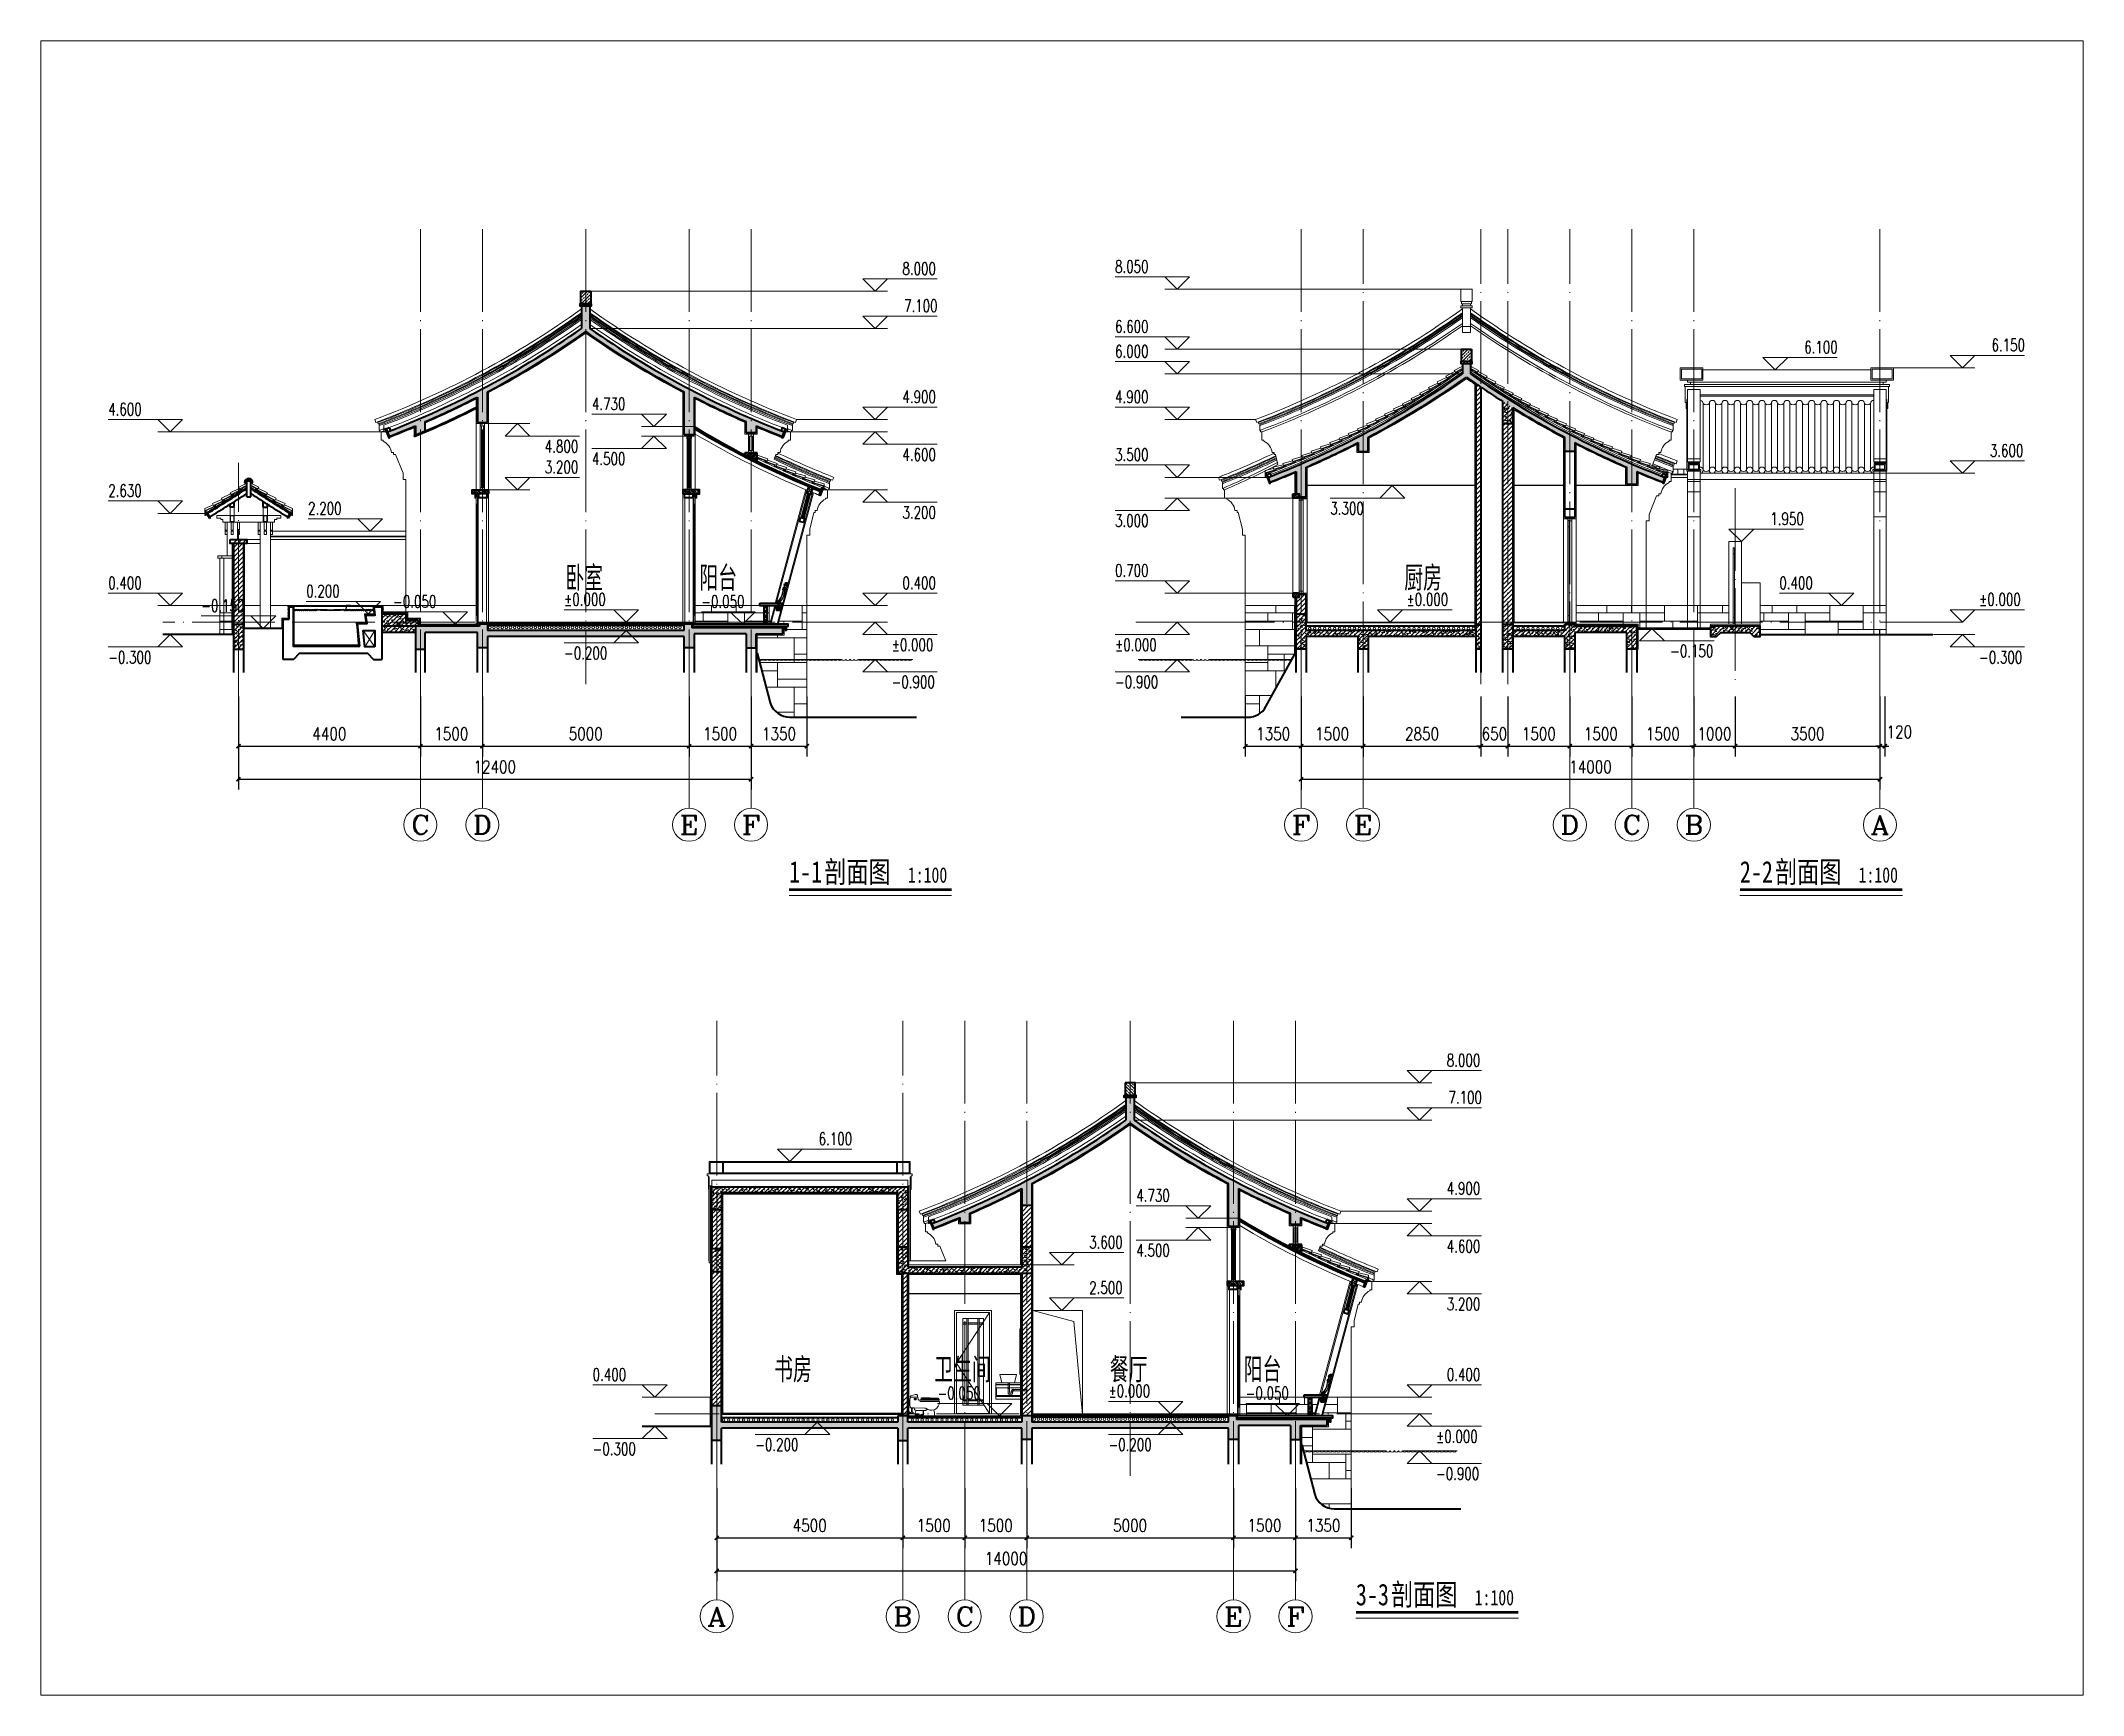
# Model space of a CAD drawing. Extents: x 577108 to 1042908, y 41950 to 81950.
# Drawn here: x 924108 to 973508, y 41950 to 81950 of the extents above; entities that cross this region are included whole.
import ezdxf
from ezdxf.enums import TextEntityAlignment as Align

# ---------------------------------------------------------------- set-up
doc = ezdxf.new("R2010")
doc.units = 0
doc.header["$LTSCALE"] = 1000
doc.header["$MEASUREMENT"] = 0
for name, pattern in [('CENTER2', [1.125, 0.75, -0.125, 0.125, -0.125]), ('DOTE', [2.42, 2, -0.2, 0.02, -0.2]), ('HIDDEN2', [0.1875, 0.125, -0.0625])]:
    doc.linetypes.add(name, pattern=pattern)
doc.layers.get('0').update_dxf_attribs({"linetype": 'CONTINUOUS', "lineweight": 13})
doc.layers.get('Defpoints').update_dxf_attribs({"linetype": 'CONTINUOUS', "lineweight": 5})
for name, color, linetype, lineweight in [('AXIS', 3, 'CONTINUOUS', 15), ('AXIS_TEXT', 7, 'CONTINUOUS', 20), ('DIM', 7, 'CONTINUOUS', 5), ('DIM_ELEV', 3, 'CONTINUOUS', 15), ('DIM_SYMB', 3, 'CONTINUOUS', 15), ('DOTE', 1, 'DOTE', 0), ('hatch', 8, 'CONTINUOUS', 5), ('L2', 9, 'CONTINUOUS', 15), ('LM-1', 7, 'CONTINUOUS', 18), ('LM-2', 8, 'CONTINUOUS', 18), ('LM-3', 251, 'CONTINUOUS', 5), ('LM-L', 7, 'CONTINUOUS', 15), ('LM-S', 8, 'CONTINUOUS', 5), ('PUB_HATCH', 8, 'CONTINUOUS', 5), ('PUB_TEXT', 7, 'CONTINUOUS', 20), ('REVISION', 1, 'CONTINUOUS', 5), ('wall', 2, 'CONTINUOUS', 40), ('WINDOW', 5, 'CONTINUOUS', 15), ('姓名', 7, 'CONTINUOUS', 15), ('瓦1', 8, 'CONTINUOUS', 15), ('瓦2', 2, 'CONTINUOUS', 15), ('粉刷线', 251, 'CONTINUOUS', 0)]:
    doc.layers.add(name, color=color, linetype=linetype, lineweight=lineweight)
doc.styles.add('_TCH_AXIS', font='COMPLEX', dxfattribs={"bigfont": 'GBCBIG'})
doc.styles.add('_TCH_DIM', font='SIMPLEX', dxfattribs={"bigfont": 'GBCBIG'})
doc.styles.add('COMPLEX', font='COMPLEX')
doc.styles.add('DIM_FONT', font='SIMPLEX.shx', dxfattribs={"width": 0.8, "bigfont": 'hztxt.shx'})
doc.styles.add('HZ', font='romanc.shx', dxfattribs={"width": 0.7, "bigfont": 'hzdx.shx'})
doc.styles.add('SIMHEI', font='simhei.ttf', dxfattribs={"width": 0.75, "height": 10})
doc.styles.get("Standard").update_dxf_attribs({"font": 'GBENOR', "bigfont": 'GBCBIG'})
doc.dimstyles.new('D100', dxfattribs={"dimtxt": 0.18, "dimasz": 0.18, "dimexe": 0.18, "dimexo": 0.0625, "dimgap": 0.09, "dimtad": 1, "dimdec": 0, "dimlfac": 1000, "dimzin": 0, "dimdsep": 46, "dimtxsty": 'Standard', "dimcen": 0.09, "dimclrt": 2, "dimadec": 0, "dimazin": 0, "dimtfac": 1, "dimtdec": 0, "dimtofl": 0, "dimtmove": 0, "dimatfit": 3, "dimfxl": 0, "dimtolj": 1, "dimtzin": 0, "dimarcsym": 0})
doc.dimstyles.new('DIMN', dxfattribs={"dimtxt": 300, "dimasz": 100, "dimexe": 250, "dimexo": 300, "dimgap": 150, "dimtad": 1, "dimdec": 0, "dimzin": 0, "dimdsep": 46, "dimtxsty": 'DIM_FONT', "dimblk": 'ARCHTICK', "dimcen": 0.09, "dimclrt": 7, "dimazin": 2, "dimtfac": 1, "dimtdec": 0, "dimtix": 1, "dimtmove": 2, "dimatfit": 3, "dimldrblk": 'ARCHTICK', "dimfxl": 0, "dimtolj": 1, "dimtzin": 0, "dimarcsym": 0})
pattern_1 = [(45, (-190875.35, -393083.01), (-53.0330086, 53.0330086), []), (50, (-190875.35, -393083), (215.178055, -18.82564), [22.5, -247.5]), (355, (-190875.35, -393083), (-41.6254, 225.65764), [18, -198]), (100.4514, (-190857.42, -393084.58), (173.552815, 206.831863), [19.122057, -210.342634]), (46.1842, (-190875.35, -393023), (320.172315, -49.655704), [33.75, -371.25]), (96.6356, (-190848.67, -393027.14), (280.39881, 292.23536), [28.68309, -315.5139]), (351.1842, (-190875.35, -393023), (280.39858, 292.23558), [27, -297]), (21, (-190845.35, -393038), (179.072116, -120.785667), [22.5, -247.5]), (326, (-190845.35, -393038), (72.9946, 217.545014), [18, -198]), (71.4514, (-190830.42, -393048.07), (252.06679, 96.75915), [19.122057, -210.342634]), (37.5, (-190875.35, -393083.01), (3.6479566, 99.868156), [0, -195.6, 0, -201, 0, -198.75]), (7.5, (-190875.35, -393083.01), (78.920861, 118.323514), [0, -114.6, 0, -191.1, 0, -75.75]), (327.5, (-190942.25, -393083.01), (160.146731, -6.7664615), [0, -75, 0, -234, 0, -310.5]), (317.5, (-190972.25, -393083), (174.95585, 30.031495), [0, -97.5, 0, -155.4, 0, -220.5])]
pattern_2 = [(130, (1934036.933, -106259.155), (-32.404415, 116.4042692), [750, -100, 250, -50]), (130, (1933970.43, -106234.155), (83.081336, 4.443154), [150, -16.5, 300, -37.5]), (130, (1934011.933, -106216.655), (-141.4622897, 220.7049401), [400, -70, 200, -50])]
pattern_3 = [(0, (-190875.3, -393083), (9e-13, 4000), [3000, -1000]), (0, (-190875.3, -392883), (9e-13, 4000), [-1200, 1200, -600, 1000]), (0, (-190875.3, -392683), (9e-13, 4000), [-1800, 2200]), (0, (-190875.3, -392483), (9e-13, 4000), [1800, -2200]), (0, (-190875.3, -392283), (9e-13, 4000), [-800, 3200]), (0, (-190875.3, -392083), (9e-13, 4000), [1400, -1000, 1200, -400]), (0, (-189475.3, -391883), (9e-13, 4000), [3200, -800]), (0, (-191075.3, -391683), (9e-13, 4000), [2200, -1800]), (0, (-191675.3, -391483), (9e-13, 4000), [1800, -2200]), (0, (-190875.3, -391283), (9e-13, 4000), [3200, -800]), (0, (-190875.3, -391083), (9e-13, 4000), [-1600, 1000, -600, 800]), (0, (-188875.3, -390883), (9e-13, 4000), [2400, -1600]), (0, (-190475.3, -390683), (9e-13, 4000), [1600, -800, 600, -1000]), (0, (-189675.3, -390483), (9e-13, 4000), [1600, -600, 1000, -800]), (0, (-188075.3, -390283), (9e-13, 4000), [2400, -1600]), (0, (-189675.3, -390083), (9e-13, 4000), [1600, -2400]), (0, (-188875.3, -389883), (9e-13, 4000), [1800, -2200]), (0, (-188875.3, -389683), (9e-13, 4000), [-1200, 2800]), (0, (-190075.3, -389483), (9e-13, 4000), [1200, -2800]), (0, (-188875.3, -389283), (9e-13, 4000), [2800, -1200]), (90, (-190875.3, -391483), (-4000, 1e-12), [600, -1600, 1400, -400]), (90, (-190475.3, -391283), (-4000, 1e-12), [1000, -600, 400, -2000]), (90, (-190275.3, -392083), (-4000, 1e-12), [400, -3600]), (90, (-190075.3, -392483), (-4000, 1e-12), [400, -2400, 600, -600]), (90, (-189875.3, -391683), (-4000, 1e-12), [400, -3600]), (90, (-189675.3, -393083), (-4000, 1e-12), [600, -1800, 1000, -600]), (90, (-189475.3, -392283), (-4000, 1e-12), [600, -3400]), (90, (-189275.3, -391283), (-4000, 1e-12), [600, -200, 400, -2800]), (90, (-189075.3, -392883), (-4000, 1e-12), [600, -3400]), (90, (-188875.3, -391883), (-4000, 1e-12), [600, -200, 600, -400, 1000, -1200]), (90, (-188475.3, -391883), (-4000, 1e-12), [-2800, 400, -400, 400]), (90, (-188275.3, -391283), (-4000, 1e-12), [400, -3600]), (90, (-188075.3, -392683), (-4000, 1e-12), [400, -1400, 1000, -1200]), (90, (-187875.3, -392083), (-4000, 1e-12), [200, -2600, 600, -600]), (90, (-187675.3, -391883), (-4000, 1e-12), [1000, -1000, 600, -1400]), (90, (-187475.3, -390883), (-4000, 1e-12), [600, -1000, 400, -2000]), (90, (-187275.3, -392283), (-4000, 1e-12), [400, -3600]), (90, (-187075.3, -391883), (-4000, 1e-12), [400, -1200, 600, -1800])]
pattern_4 = [(50, (911062.377, 36486.577), (32.404415, 116.40427), [750, -100, 250, -50]), (50, (911128.88, 36511.577), (-83.08134, 4.44315), [150, -16.5, 300, -37.5]), (50, (911087.377, 36529.077), (141.46229, 220.70494), [400, -70, 200, -50])]
pattern_5 = [(0, (2781, -393083), (9e-13, 4000), [3000, -1000]), (0, (2781, -392883), (9e-13, 4000), [-1200, 1200, -600, 1000]), (0, (2781, -392683), (9e-13, 4000), [-1800, 2200]), (0, (2781, -392483), (9e-13, 4000), [1800, -2200]), (0, (2781, -392283), (9e-13, 4000), [-800, 3200]), (0, (2781, -392083), (9e-13, 4000), [1400, -1000, 1200, -400]), (0, (4181, -391883), (9e-13, 4000), [3200, -800]), (0, (2581, -391683), (9e-13, 4000), [2200, -1800]), (0, (1981, -391483), (9e-13, 4000), [1800, -2200]), (0, (2781, -391283), (9e-13, 4000), [3200, -800]), (0, (2781, -391083), (9e-13, 4000), [-1600, 1000, -600, 800]), (0, (4781, -390883), (9e-13, 4000), [2400, -1600]), (0, (3181, -390683), (9e-13, 4000), [1600, -800, 600, -1000]), (0, (3981, -390483), (9e-13, 4000), [1600, -600, 1000, -800]), (0, (5581, -390283), (9e-13, 4000), [2400, -1600]), (0, (3981, -390083), (9e-13, 4000), [1600, -2400]), (0, (4781, -389883), (9e-13, 4000), [1800, -2200]), (0, (4781, -389683), (9e-13, 4000), [-1200, 2800]), (0, (3581, -389483), (9e-13, 4000), [1200, -2800]), (0, (4781, -389283), (9e-13, 4000), [2800, -1200]), (90, (2781, -391483), (-4000, 1e-12), [600, -1600, 1400, -400]), (90, (3181, -391283), (-4000, 1e-12), [1000, -600, 400, -2000]), (90, (3381, -392083), (-4000, 1e-12), [400, -3600]), (90, (3581, -392483), (-4000, 1e-12), [400, -2400, 600, -600]), (90, (3781, -391683), (-4000, 1e-12), [400, -3600]), (90, (3981, -393083), (-4000, 1e-12), [600, -1800, 1000, -600]), (90, (4181, -392283), (-4000, 1e-12), [600, -3400]), (90, (4381, -391283), (-4000, 1e-12), [600, -200, 400, -2800]), (90, (4581, -392883), (-4000, 1e-12), [600, -3400]), (90, (4781, -391883), (-4000, 1e-12), [600, -200, 600, -400, 1000, -1200]), (90, (5181, -391883), (-4000, 1e-12), [-2800, 400, -400, 400]), (90, (5381, -391283), (-4000, 1e-12), [400, -3600]), (90, (5581, -392683), (-4000, 1e-12), [400, -1400, 1000, -1200]), (90, (5781, -392083), (-4000, 1e-12), [200, -2600, 600, -600]), (90, (5981, -391883), (-4000, 1e-12), [1000, -1000, 600, -1400]), (90, (6181, -390883), (-4000, 1e-12), [600, -1000, 400, -2000]), (90, (6381, -392283), (-4000, 1e-12), [400, -3600]), (90, (6581, -391883), (-4000, 1e-12), [400, -1200, 600, -1800])]
pattern_6 = [(45, (2780.93, -393083.01), (-53.0330086, 53.0330086), []), (50, (2780.93, -393083), (215.178055, -18.82564), [22.5, -247.5]), (355, (2780.93, -393083), (-41.6254, 225.65764), [18, -198]), (100.4514, (2798.86, -393084.58), (173.552815, 206.831863), [19.122057, -210.342634]), (46.1842, (2780.93, -393023), (320.172315, -49.655704), [33.75, -371.25]), (96.6356, (2807.6, -393027.14), (280.39881, 292.23536), [28.68309, -315.5139]), (351.1842, (2780.93, -393023), (280.39858, 292.23558), [27, -297]), (21, (2810.93, -393038), (179.072116, -120.785667), [22.5, -247.5]), (326, (2810.93, -393038), (72.9946, 217.545014), [18, -198]), (71.4514, (2825.85, -393048.07), (252.06679, 96.75915), [19.122057, -210.342634]), (37.5, (2780.93, -393083.01), (3.6479566, 99.868156), [0, -195.6, 0, -201, 0, -198.75]), (7.5, (2780.93, -393083.01), (78.920861, 118.323514), [0, -114.6, 0, -191.1, 0, -75.75]), (327.5, (2714.03, -393083.01), (160.146731, -6.7664615), [0, -75, 0, -234, 0, -310.5]), (317.5, (2684.03, -393083), (174.95585, 30.031495), [0, -97.5, 0, -155.4, 0, -220.5])]
pattern_7 = [(45, (2780.93, -393025.71), (-56.427121, 56.427121), [])]
pattern_8 = [(45, (2780.93, -393083.01), (-53.0330086, 53.0330086), []), (50, (2780.93, -393083), (215.178055, -18.82564), [22.5, -247.5]), (355, (2780.93, -393083), (-41.6254, 225.65764), [18, -198]), (100.4514, (2798.86, -393084.58), (173.552815, 206.831863), [19.122057, -210.342634]), (46.1842, (2780.93, -393023), (320.172315, -49.655704), [33.75, -371.25]), (96.6356, (2807.6, -393027.14), (280.39881, 292.23536), [28.68309, -315.5139]), (351.1842, (2780.93, -393023), (280.39858, 292.23558), [27, -297]), (21, (2810.93, -393038), (179.072116, -120.785667), [22.5, -247.5]), (326, (2810.93, -393038), (72.9946, 217.545014), [18, -198]), (71.4514, (2825.85, -393048.07), (252.06679, 96.75915), [19.122057, -210.342634]), (37.5, (2780.93, -393083.01), (3.6479566, 99.868156), [0, -195.6, 0, -201, 0, -198.75]), (7.5, (2780.93, -393083.01), (78.920861, 118.323514), [0, -114.6, 0, -191.1, 0, -75.75]), (327.5, (2714.03, -393083.01), (160.146731, -6.7664615), [0, -75, 0, -234, 0, -310.5]), (317.5, (2684.03, -393083), (174.95585, 30.031495), [0, -97.5, 0, -155.4, 0, -220.5])]
pattern_9 = [(45, (0, 0), (-53.0330086, 53.0330086), []), (50, (0, 0), (215.178055, -18.82564), [22.5, -247.5]), (355, (0, 0), (-41.6254, 225.65764), [18, -198]), (100.4514, (17.93, -1.57), (173.552815, 206.831863), [19.122057, -210.342634]), (46.1842, (1e-14, 60), (320.172315, -49.655704), [33.75, -371.25]), (96.6356, (26.68, 55.86), (280.39881, 292.23536), [28.68309, -315.5139]), (351.1842, (1e-14, 60), (280.39858, 292.23558), [27, -297]), (21, (30, 45), (179.072116, -120.785667), [22.5, -247.5]), (326, (30, 45), (72.9946, 217.545014), [18, -198]), (71.4514, (44.92, 34.93), (252.06679, 96.75915), [19.122057, -210.342634]), (37.5, (0, 0), (3.6479566, 99.868156), [0, -195.6, 0, -201, 0, -198.75]), (7.5, (0, 0), (78.920861, 118.323514), [0, -114.6, 0, -191.1, 0, -75.75]), (327.5, (-66.9, 1e-14), (160.146731, -6.7664615), [0, -75, 0, -234, 0, -310.5]), (317.5, (-96.9, 2e-14), (174.95585, 30.031495), [0, -97.5, 0, -155.4, 0, -220.5])]
pattern_10 = [(45, (-205131.74, -412224.52), (-53.0330086, 53.0330086), []), (50, (-205131.74, -412224.52), (215.178055, -18.82564), [22.5, -247.5]), (355, (-205131.74, -412224.52), (-41.6254, 225.65764), [18, -198]), (100.4514, (-205113.8, -412226.09), (173.552815, 206.831863), [19.122057, -210.342634]), (46.1842, (-205131.74, -412164.52), (320.172315, -49.655704), [33.75, -371.25]), (96.6356, (-205105.06, -412168.66), (280.39881, 292.23536), [28.68309, -315.5139]), (351.1842, (-205131.74, -412164.52), (280.39858, 292.23558), [27, -297]), (21, (-205101.74, -412179.52), (179.072116, -120.785667), [22.5, -247.5]), (326, (-205101.74, -412179.52), (72.9946, 217.545014), [18, -198]), (71.4514, (-205086.81, -412189.58), (252.06679, 96.75915), [19.122057, -210.342634]), (37.5, (-205131.74, -412224.52), (3.6479566, 99.868156), [0, -195.6, 0, -201, 0, -198.75]), (7.5, (-205131.74, -412224.52), (78.920861, 118.323514), [0, -114.6, 0, -191.1, 0, -75.75]), (327.5, (-205198.64, -412224.52), (160.146731, -6.7664615), [0, -75, 0, -234, 0, -310.5]), (317.5, (-205228.64, -412224.52), (174.955851, 30.031495), [0, -97.5, 0, -155.4, 0, -220.5])]
pattern_11 = [(45, (-205131.74, -412167.22), (-56.427121, 56.427121), [])]
pattern_12 = [(50, (924230.083, 17345.065), (32.404415, 116.40427), [750, -100, 250, -50]), (50, (924296.58, 17370.065), (-83.08134, 4.44315), [150, -16.5, 300, -37.5]), (50, (924255.083, 17387.565), (141.46229, 220.70494), [400, -70, 200, -50])]
pattern_13 = [(135, (930331.082, 72099.919), (-6.629126, 24.306796), [31.25, -6.25, 0, -6.25])]
pattern_14 = [(135, (921737.982, 42723.81), (-6.629126, 24.3067956), [31.25, -6.25, 0, -6.25])]

msp = doc.modelspace()

# ---------------------------------------------------------------- texts
at = {"layer": 'PUB_TEXT'}
for s, height, style, width, p in [('8.000', 297.5, '_TCH_DIM', 0.705882, (944948.3969, 76295.1001)), ('8.050', 297.5, '_TCH_DIM', 0.705882, (950091.9562, 76345.1001)), ('7.100', 297.5, '_TCH_DIM', 0.705882, (944988.3969, 75395.1001)), ('6.600', 297.5, '_TCH_DIM', 0.705882, (950091.9562, 74895.1001)), ('6.100', 297.5, '_TCH_DIM', 0.705882, (966761.3423, 74395.1001)), ('6.150', 297.5, '_TCH_DIM', 0.705882, (971291.9562, 74445.1001)), ('6.000', 297.5, '_TCH_DIM', 0.705882, (950091.9562, 74295.1001)), ('4.600', 297.5, '_TCH_DIM', 0.705882, (925738.3969, 72895.1001)), ('4.730', 297.5, '_TCH_DIM', 0.705882, (937438.3969, 73025.1001)), ('4.900', 297.5, '_TCH_DIM', 0.705882, (944948.3969, 73195.1001)), ('4.900', 297.5, '_TCH_DIM', 0.705882, (950091.9562, 73195.1001)), ('4.800', 297.5, '_TCH_DIM', 0.705882, (936298.3969, 71997.6001)), ('3.600', 297.5, '_TCH_DIM', 0.705882, (971251.9562, 71895.1001)), ('3.200', 297.5, '_TCH_DIM', 0.705882, (936298.3969, 71495.1001)), ('4.500', 297.5, '_TCH_DIM', 0.705882, (937438.3969, 71697.6001)), ('4.600', 297.5, '_TCH_DIM', 0.705882, (944948.3969, 71797.6001)), ('3.500', 297.5, '_TCH_DIM', 0.705882, (950091.9562, 71795.1001)), ('2.630', 297.5, '_TCH_DIM', 0.705882, (925738.3969, 70925.1001)), ('2.200', 297.5, '_TCH_DIM', 0.705882, (930572.17, 70495.1355)), ('3.200', 297.5, '_TCH_DIM', 0.705882, (944948.3969, 70397.6001)), ('3.300', 297.5, '_TCH_DIM', 0.705882, (955298.4668, 70497.6001)), ('3.000', 297.5, '_TCH_DIM', 0.705882, (950091.9562, 70197.6001)), ('1.950', 297.5, '_TCH_DIM', 0.705882, (965941.9562, 70245.1001)), ('0.700', 297.5, '_TCH_DIM', 0.705882, (950091.9562, 68995.1001)), ('0.400', 297.5, '_TCH_DIM', 0.705882, (925738.3969, 68695.1001)), ('0.200', 297.5, '_TCH_DIM', 0.705882, (930527.814, 68495.1001)), ('0.400', 297.5, '_TCH_DIM', 0.705882, (944948.3969, 68695.1001)), ('0.400', 297.5, '_TCH_DIM', 0.705882, (966160.484, 68695.1001)), ('-0.150', 297.5, '_TCH_DIM', 0.705882, (927988.3969, 68145.1001)), ('-0.050', 297.5, '_TCH_DIM', 0.705882, (932629.741, 68245.1001)), ('%%P0.000', 297.5, '_TCH_DIM', 0.705882, (936766.0562, 68295.1001)), ('-0.050', 297.5, '_TCH_DIM', 0.705882, (940084.5715, 68245.1001)), ('%%P0.000', 297.5, '_TCH_DIM', 0.705882, (957142.5072, 68295.1001)), ('%%P0.000', 297.5, '_TCH_DIM', 0.705882, (970991.9562, 68295.1001)), ('-0.300', 297.5, '_TCH_DIM', 0.705882, (925738.3969, 66897.6001)), ('-0.200', 297.5, '_TCH_DIM', 0.705882, (936766.0562, 66997.6001)), ('%%P0.000', 297.5, '_TCH_DIM', 0.705882, (944688.3969, 67197.6001)), ('%%P0.000', 297.5, '_TCH_DIM', 0.705882, (950091.9562, 67197.6001)), ('-0.150', 297.5, '_TCH_DIM', 0.705882, (963519.2193, 67047.6001)), ('-0.300', 297.5, '_TCH_DIM', 0.705882, (970991.9562, 66897.6001)), ('-0.900', 297.5, '_TCH_DIM', 0.705882, (944688.3969, 66297.6001)), ('-0.900', 297.5, '_TCH_DIM', 0.705882, (950091.9562, 66297.6001)), ('1-1', 522.78481, 'SIMHEI', 0.75, (942207.6877, 61595.1001)), ('剖面图', 522.78481, 'SIMHEI', 0.75, (943058.3206, 61595.1001)), ('1:100', 373.41772, 'SIMHEI', 0.75, (945079.9029, 61595.1001)), ('2-2', 522.78481, 'SIMHEI', 0.75, (965204.6484, 61595.1001)), ('剖面图', 522.78481, 'SIMHEI', 0.75, (966055.2813, 61595.1001)), ('1:100', 373.41772, 'SIMHEI', 0.75, (968076.8635, 61595.1001)), ('8.000', 297.5, '_TCH_DIM', 0.705882, (958116.1026, 57153.5881)), ('7.100', 297.5, '_TCH_DIM', 0.705882, (958156.1026, 56253.5881)), ('6.100', 297.5, '_TCH_DIM', 0.705882, (942923.2337, 55253.5881)), ('4.900', 297.5, '_TCH_DIM', 0.705882, (958116.1026, 54053.5881)), ('4.730', 297.5, '_TCH_DIM', 0.705882, (950606.1026, 53883.5881)), ('3.600', 297.5, '_TCH_DIM', 0.705882, (949466.1026, 52753.5881)), ('4.600', 297.5, '_TCH_DIM', 0.705882, (958116.1026, 52656.0881)), ('4.500', 297.5, '_TCH_DIM', 0.705882, (950606.1026, 52556.0881)), ('2.500', 297.5, '_TCH_DIM', 0.705882, (949466.1026, 51653.5881)), ('3.200', 297.5, '_TCH_DIM', 0.705882, (958116.1026, 51256.0881)), ('0.400', 297.5, '_TCH_DIM', 0.705882, (937456.1026, 49553.5881)), ('-0.050', 297.5, '_TCH_DIM', 0.705882, (945797.4467, 49103.5881)), ('%%P0.000', 297.5, '_TCH_DIM', 0.705882, (949933.7619, 49153.5881)), ('-0.050', 297.5, '_TCH_DIM', 0.705882, (953252.2772, 49103.5881)), ('0.400', 297.5, '_TCH_DIM', 0.705882, (958116.1026, 49553.5881)), ('-0.300', 297.5, '_TCH_DIM', 0.705882, (937456.1026, 47756.0881)), ('-0.200', 297.5, '_TCH_DIM', 0.705882, (941389.3568, 47856.0881)), ('-0.200', 297.5, '_TCH_DIM', 0.705882, (949933.7619, 47856.0881)), ('%%P0.000', 297.5, '_TCH_DIM', 0.705882, (957856.1026, 48056.0881)), ('-0.900', 297.5, '_TCH_DIM', 0.705882, (957856.1026, 47156.0881)), ('3-3', 522.78481, 'SIMHEI', 0.75, (955917.6923, 44122.2598)), ('剖面图', 522.78481, 'SIMHEI', 0.75, (956768.3252, 44122.2598)), ('1:100', 373.41772, 'SIMHEI', 0.75, (958789.9075, 44122.2598))]:
    msp.add_text(s, height=height, dxfattribs=dict(at, style=style, width=width)).set_placement(p)
at = {"layer": '姓名', "style": 'HZ', "width": 0.8}
for s, p in [('卧室', (936796.4088, 68654.1139)), ('阳台', (940036.1072, 68654.1139)), ('厨房', (957086.8515, 68654.1139)), ('书房', (941845.7995, 49512.602)), ('卫生间', (945717.9918, 49512.602)), ('餐厅', (949964.1145, 49512.602)), ('阳台', (953203.8129, 49512.602))]:
    msp.add_text(s, height=600, dxfattribs=at).set_placement(p)

# ---------------------------------------------------------------- blocks, each defined once
blk = doc.blocks.new('d001')
at = {"color": 8}
for p, q in [((-0.027, -0.009), (-0.012, -0.009)), ((-0.027, -0.01), (-0.012, -0.01)), ((-0.027, -0.012), (-0.012, -0.012)), ((-0.027, -0.013), (-0.012, -0.013)), ((-0.027, -0.015), (-0.012, -0.015)), ((-0.027, -0.018), (-0.012, -0.018)), ((-0.027, -0.021), (-0.012, -0.021)), ((-0.027, -0.025), (-0.012, -0.025)), ((-0.027, -0.035), (-0.012, -0.035)), ((-0.027, -0.039), (-0.012, -0.039)), ((-0.027, -0.042), (-0.012, -0.042)), ((-0.027, -0.045), (-0.012, -0.045)), ((-0.027, -0.047), (-0.012, -0.047)), ((-0.027, -0.048), (-0.012, -0.048)), ((-0.027, -0.05), (-0.012, -0.05)), ((-0.027, -0.051), (-0.012, -0.051)), ((-0.026, -0.008), (-0.012, -0.008)), ((-0.026, -0.052), (-0.012, -0.052)), ((0.003, -0.071), (-0.003, -0.071)), ((0.003, -0.072), (-0.003, -0.072)), ((0.003, -0.073), (-0.003, -0.073)), ((0.003, -0.074), (-0.003, -0.074)), ((0.003, -0.07), (-0.001, -0.07)), ((0.026, -0.008), (0.012, -0.008)), ((0.027, -0.009), (0.012, -0.009)), ((0.027, -0.01), (0.012, -0.01)), ((0.027, -0.012), (0.012, -0.012)), ((0.027, -0.013), (0.012, -0.013)), ((0.027, -0.015), (0.012, -0.015)), ((0.027, -0.018), (0.012, -0.018)), ((0.027, -0.021), (0.012, -0.021)), ((0.027, -0.025), (0.012, -0.025)), ((0.027, -0.035), (0.012, -0.035)), ((0.027, -0.039), (0.012, -0.039)), ((0.027, -0.042), (0.012, -0.042)), ((0.027, -0.045), (0.012, -0.045)), ((0.027, -0.047), (0.012, -0.047)), ((0.027, -0.048), (0.012, -0.048)), ((0.027, -0.05), (0.012, -0.05)), ((0.027, -0.051), (0.012, -0.051)), ((0.026, -0.052), (0.012, -0.052))]:
    blk.add_line(p, q, dxfattribs=at)
at = {"linetype": 'Continuous'}
for p, q in [((-0.012, -0.026), (-0.01, -0.026)), ((-0.012, -0.034), (-0.01, -0.034)), ((0.01, -0.026), (0.012, -0.026)), ((0.01, -0.034), (0.012, -0.034))]:
    blk.add_line(p, q, dxfattribs=at)
for p, q in [((-0.004, -0.066), (-0.004, -0.059)), ((-0.003, -0.059), (-0.003, -0.045)), ((-0.003, -0.074), (-0.003, -0.07)), ((0.003, -0.074), (-0.003, -0.074)), ((0.003, -0.059), (0.003, -0.045)), ((0.003, -0.074), (0.003, -0.07)), ((0.004, -0.066), (0.004, -0.059))]:
    blk.add_line(p, q)
at = {"color": 2}
blk.add_lwpolyline([(-0.008, -0.051), (-0.008, -0.054, -0.414214), (-0.009, -0.055), (-0.032, -0.055, -0.414214), (-0.033, -0.054), (-0.033, 0, -0.414214), (-0.032, 0), (0.032, 0, -0.414214), (0.033, 0), (0.033, -0.054, -0.414214), (0.032, -0.055), (0.009, -0.055, -0.414214), (0.008, -0.054), (0.008, -0.051, -1), (0.011, -0.051), (0.011, -0.052, 0.414214), (0.012, -0.052), (0.027, -0.052), (0.03, -0.05), (0.03, -0.005), (0.027, -0.003), (-0.027, -0.003), (-0.03, -0.005), (-0.03, -0.05), (-0.027, -0.052), (-0.011, -0.052, 0.414214), (-0.011, -0.052), (-0.011, -0.051, -1)], format="xyb", close=True, dxfattribs=at)
for points in [[(-0.025, -0.008), (-0.013, -0.008, -0.414214), (-0.012, -0.009), (-0.012, -0.051, -0.414214), (-0.013, -0.052), (-0.025, -0.052, -0.414214), (-0.027, -0.051), (-0.027, -0.009, -0.414214)], [(-0.01, -0.015, 0.414214), (-0.01, -0.015), (-0.01, -0.045, 0.414214), (-0.01, -0.045), (0.01, -0.045, 0.414214), (0.01, -0.045), (0.01, -0.015, 0.414214), (0.01, -0.015)], [(-0.008, -0.067), (0.008, -0.067, 0.414214), (0.008, -0.066), (0.008, -0.059), (-0.008, -0.059), (-0.008, -0.066, 0.414214)], [(0.025, -0.052, 0.414214), (0.027, -0.051), (0.027, -0.009, 0.414214), (0.025, -0.008), (0.013, -0.008, 0.414214), (0.012, -0.009), (0.012, -0.051, 0.414214), (0.013, -0.052)]]:
    blk.add_lwpolyline(points, format="xyb", close=True)
blk.add_lwpolyline([(0.008, -0.067), (0.008, -0.069, -0.414214), (0.007, -0.07), (-0.007, -0.07, -0.414214), (-0.008, -0.069), (-0.008, -0.067)], format="xyb")
for centre, radius, start, end in [((-0.019, -0.03), 0.00932, 141.7672, 218.2328), ((-0.005, -0.066), 0.0005, 270, 0), ((-0.004, -0.066), 0.0005, 180, 270), ((0.004, -0.066), 0.0005, 270, 0), ((0.005, -0.066), 0.0005, 180, 270), ((0.019, -0.03), 0.00932, 321.7672, 38.2328)]:
    blk.add_arc(centre, radius, start, end)
blk = doc.blocks.new('wa1')
at = {"layer": '瓦1'}
for p in [(-296, 55), (-47, 71)]:
    blk.add_line(p, (-291, 105), dxfattribs=at)
at = {"layer": '瓦2', "color": 2}
for p, q in [((-298, 33), (-296, 55)), ((-298, 33), (-258, 29)), ((2, 25), (-296, 55)), ((-258, 36), (-14, 11)), ((-258, 36), (-258, 29)), ((-14, 11), (-15, 1)), ((-15, 1), (0, 0)), ((2, 25), (0, 0))]:
    blk.add_line(p, q, dxfattribs=at)
blk = doc.blocks.new('A$C7166272C')
for p, q in [((0.021, 0.388), (0.021, 0.381)), ((0.423, 0.4), (0.428, 0.4)), ((0.705, 0.449), (0.526, 0.449))]:
    blk.add_line(p, q)
for points in [[(0, 0.343), (0.015, 0.381), (0.498, 0.381, 0.452407), (0.518, 0.399), (0.533, 0.488), (0.553, 0.513, -0.046574), (0.578, 0.519), (0.694, 0.485, -0.207476), (0.708, 0.464, -0.204688), (0.704, 0.449, -0.109219), (0.708, 0.21, -0.330637), (0.697, 0.191, -0.214946)], [(0.134, 0.149, -0.02347), (0.117, 0.156, -0.276251), (0, 0.343)], [(0.01, 0.388), (0.425, 0.388), (0.422, 0.404), (0.42, 0.406), (0.032, 0.406, 0.512256), (0.01, 0.388, 34.789207)], [(0.438, 0.431, 0.338278), (0.432, 0.438), (0.227, 0.438), (0.032, 0.424, 0.331183), (0.025, 0.412, 0.92908)], [(0.025, 0.412), (0.341, 0.412), (0.426, 0.423, 1.09972)], [(0.593, 0), (0.117, 0, -0.043518), (0.134, 0.149, -0.819136)], [(0.611, 0.19), (0.355, 0.188, 0.083581), (0.323, 0.177, -0.264858), (0.134, 0.149, -0.276251)], [(0.564, 0.13), (0.347, 0.13, -0.200975), (0.316, 0.142), (0.301, 0.162)], [(0.399, 0.025, -0.406941), (0.384, 0.044, -0.088056), (0.393, 0.13, -7.09789)], [(0.406, 0.129, 0.076758), (0.397, 0.055, 0.377292), (0.411, 0.025, -4.744103)], [(0.593, 0.025), (0.399, 0.025, -0.406941)], [(0.426, 0.423), (0.428, 0.423, 1.09972)], [(0.428, 0.423, 0.554982), (0.438, 0.431)], [(0.608, 0.423), (0.566, 0.423, 0.506757), (0.566, 0.399), (0.608, 0.399, 0.584139), (0.608, 0.423, 0.242594)], [(0.611, 0.19), (0.605, 0.154, -0.374797), (0.57, 0.13), (0.564, 0.13, -0.200975)], [(0.564, 0.13, -0.129959), (0.593, 0, -1.901239)], [(0.606, 0.399, -0.256656), (0.605, 0.387), (0.568, 0.387, -0.335782), (0.568, 0.399, -0.402773)], [(0.649, 0.191), (0.611, 0.19, 0.083581)], [(0.658, 0.091), (0.658, 0.09, -0.414214), (0.654, 0.086), (0.643, 0.086, 0.51908), (0.643, 0.059), (0.684, 0.059), (0.695, 0.061), (0.695, 0.065)], [(0.687, 0.191), (0.649, 0.191, 0.085781)], [(0.695, 0.083), (0.695, 0.086), (0.683, 0.086, -0.414214), (0.679, 0.09), (0.679, 0.091)], [(0.697, 0.191), (0.687, 0.191, 0.075528)], [(0.723, 0.082, -0.482556), (0.74, 0.096), (0.74, 0.073)], [(0.723, 0.083), (0.723, 0.065, 0.482556)], [(0.723, 0.065, 0.482556), (0.74, 0.051), (0.74, 0.074)]]:
    blk.add_lwpolyline(points, format="xyb")
for points in [[(0, 0.343), (0.476, 0.343)], [(0.426, 0.423), (0.431, 0.407)], [(0.438, 0.431), (0.443, 0.411)], [(0.645, 0.086), (0.645, 0.059)], [(0.661, 0.186), (0.653, 0.186), (0.649, 0.191)], [(0.661, 0.182), (0.658, 0.182), (0.658, 0.17), (0.661, 0.17)], [(0.661, 0.104), (0.658, 0.104), (0.658, 0.091)], [(0.658, 0.091), (0.679, 0.091)], [(0.661, 0.186), (0.661, 0.182)], [(0.676, 0.186), (0.661, 0.186)], [(0.676, 0.182), (0.661, 0.182)], [(0.661, 0.17), (0.676, 0.17)], [(0.661, 0.17), (0.661, 0.104)], [(0.676, 0.104), (0.661, 0.104)], [(0.668, 0.091), (0.668, 0.104)], [(0.669, 0.17), (0.669, 0.182)], [(0.687, 0.191), (0.684, 0.186), (0.676, 0.186)], [(0.676, 0.186), (0.676, 0.182)], [(0.679, 0.182), (0.676, 0.182)], [(0.676, 0.17), (0.679, 0.17), (0.679, 0.182)], [(0.676, 0.17), (0.676, 0.104)], [(0.679, 0.104), (0.676, 0.104)], [(0.679, 0.091), (0.679, 0.104)], [(0.695, 0.065), (0.695, 0.083)], [(0.695, 0.083), (0.723, 0.083)], [(0.723, 0.065), (0.695, 0.065)]]:
    blk.add_lwpolyline(points)
for centre, radius, start, end in [((0.429, 0.026), 0.0105, 357.2737, 182.7263), ((0.44, 0.399), 0.012, 141.2046, 73.8334), ((0.44, 0.399), 0.012, 73.8334, 141.2046), ((0.508, 0.025), 0.007, 0, 180)]:
    blk.add_arc(centre, radius, start, end)
blk = doc.blocks.new('*D19')
at = {"layer": 'Defpoints', "color": 0, "transparency": 16777216}
for p in [(931495, 68295), (931595, 68295), (931595, 68195)]:
    blk.add_point(p, dxfattribs=at)
at = {"layer": 'DIM', "color": 0, "lineweight": -2, "transparency": 16777216}
for p, q in [((931595, 68295), (931495, 68295)), ((931495, 68295), (931495, 68245)), ((931495, 68195), (931495, 68245)), ((931595, 68195), (931495, 68195))]:
    blk.add_line(p, q, dxfattribs=at)
at = {"layer": 'DIM', "color": 0, "transparency": 16777216}
for points in [[(931495, 68295), (931495, 68295), (931495, 68295)], [(931495, 68195), (931495, 68195), (931495, 68195)]]:
    blk.add_solid(points, dxfattribs=at)
at = {"layer": 'DIM', "color": 2, "transparency": 16777216, "insert": (931495, 68245), "char_height": 0.045, "attachment_point": 5, "rotation": 0.001}
blk.add_mtext('\\A1;100000', dxfattribs=at)
blk = doc.blocks.new('_ArchTick')
at = {"color": 0, "linetype": 'ByBlock', "const_width": 0.4}
blk.add_lwpolyline([(-0.5, -0.5), (0.5, 0.5)], dxfattribs=at)
blk = doc.blocks.new('*D149')
at = {"layer": 'AXIS', "color": 0, "lineweight": -2, "transparency": 16777216}
for p, q in [((940456, 46954), (940456, 45504)), ((944956, 46954), (944956, 45504)), ((940456, 45754), (944956, 45754))]:
    blk.add_line(p, q, dxfattribs=at)
at = {"layer": 'Defpoints', "color": 0, "transparency": 16777216}
for p in [(940456, 47254), (944956, 47254), (944956, 45754)]:
    blk.add_point(p, dxfattribs=at)
at = {"layer": 'AXIS', "color": 0, "lineweight": -2, "transparency": 16777216, "xscale": 100, "yscale": 100, "zscale": 100, "rotation": 180}
blk.add_blockref('_ArchTick', (940456, 45754), dxfattribs=at)
at = {"layer": 'AXIS', "color": 0, "lineweight": -2, "transparency": 16777216, "xscale": 100, "yscale": 100, "zscale": 100}
blk.add_blockref('_ArchTick', (944956, 45754), dxfattribs=at)
at = {"layer": 'AXIS', "color": 7, "transparency": 16777216, "insert": (942706, 46054), "char_height": 300, "attachment_point": 5, "style": 'DIM_FONT'}
blk.add_mtext('\\A1;4500', dxfattribs=at)
blk = doc.blocks.new('*D150')
at = {"layer": 'AXIS', "color": 0, "lineweight": -2, "transparency": 16777216}
for p, q in [((944956, 46954), (944956, 45504)), ((946456, 46954), (946456, 45504)), ((944956, 45754), (946456, 45754))]:
    blk.add_line(p, q, dxfattribs=at)
at = {"layer": 'Defpoints', "color": 0, "transparency": 16777216}
for p in [(944956, 47254), (946456, 47254), (946456, 45754)]:
    blk.add_point(p, dxfattribs=at)
at = {"layer": 'AXIS', "color": 0, "lineweight": -2, "transparency": 16777216, "xscale": 100, "yscale": 100, "zscale": 100, "rotation": 180}
blk.add_blockref('_ArchTick', (944956, 45754), dxfattribs=at)
at = {"layer": 'AXIS', "color": 0, "lineweight": -2, "transparency": 16777216, "xscale": 100, "yscale": 100, "zscale": 100}
blk.add_blockref('_ArchTick', (946456, 45754), dxfattribs=at)
at = {"layer": 'AXIS', "color": 7, "transparency": 16777216, "insert": (945706, 46054), "char_height": 300, "attachment_point": 5, "style": 'DIM_FONT'}
blk.add_mtext('\\A1;1500', dxfattribs=at)
blk = doc.blocks.new('*D151')
at = {"layer": 'AXIS', "color": 0, "lineweight": -2, "transparency": 16777216}
for p, q in [((946456, 46954), (946456, 45504)), ((947956, 46954), (947956, 45504)), ((946456, 45754), (947956, 45754))]:
    blk.add_line(p, q, dxfattribs=at)
at = {"layer": 'Defpoints', "color": 0, "transparency": 16777216}
for p in [(946456, 47254), (947956, 47254), (947956, 45754)]:
    blk.add_point(p, dxfattribs=at)
at = {"layer": 'AXIS', "color": 0, "lineweight": -2, "transparency": 16777216, "xscale": 100, "yscale": 100, "zscale": 100, "rotation": 180}
blk.add_blockref('_ArchTick', (946456, 45754), dxfattribs=at)
at = {"layer": 'AXIS', "color": 0, "lineweight": -2, "transparency": 16777216, "xscale": 100, "yscale": 100, "zscale": 100}
blk.add_blockref('_ArchTick', (947956, 45754), dxfattribs=at)
at = {"layer": 'AXIS', "color": 7, "transparency": 16777216, "insert": (947206, 46054), "char_height": 300, "attachment_point": 5, "style": 'DIM_FONT'}
blk.add_mtext('\\A1;1500', dxfattribs=at)
blk = doc.blocks.new('*D152')
at = {"layer": 'AXIS', "color": 0, "lineweight": -2, "transparency": 16777216}
for p, q in [((947956, 46954), (947956, 45504)), ((952956, 46954), (952956, 45504)), ((947956, 45754), (952956, 45754))]:
    blk.add_line(p, q, dxfattribs=at)
at = {"layer": 'Defpoints', "color": 0, "transparency": 16777216}
for p in [(947956, 47254), (952956, 47254), (952956, 45754)]:
    blk.add_point(p, dxfattribs=at)
at = {"layer": 'AXIS', "color": 0, "lineweight": -2, "transparency": 16777216, "xscale": 100, "yscale": 100, "zscale": 100, "rotation": 180}
blk.add_blockref('_ArchTick', (947956, 45754), dxfattribs=at)
at = {"layer": 'AXIS', "color": 0, "lineweight": -2, "transparency": 16777216, "xscale": 100, "yscale": 100, "zscale": 100}
blk.add_blockref('_ArchTick', (952956, 45754), dxfattribs=at)
at = {"layer": 'AXIS', "color": 7, "transparency": 16777216, "insert": (950456, 46054), "char_height": 300, "attachment_point": 5, "style": 'DIM_FONT'}
blk.add_mtext('\\A1;5000', dxfattribs=at)
blk = doc.blocks.new('*D153')
at = {"layer": 'AXIS', "color": 0, "lineweight": -2, "transparency": 16777216}
for p, q in [((952956, 46954), (952956, 45504)), ((954456, 46954), (954456, 45504)), ((952956, 45754), (954456, 45754))]:
    blk.add_line(p, q, dxfattribs=at)
at = {"layer": 'Defpoints', "color": 0, "transparency": 16777216}
for p in [(952956, 47254), (954456, 47254), (954456, 45754)]:
    blk.add_point(p, dxfattribs=at)
at = {"layer": 'AXIS', "color": 0, "lineweight": -2, "transparency": 16777216, "xscale": 100, "yscale": 100, "zscale": 100, "rotation": 180}
blk.add_blockref('_ArchTick', (952956, 45754), dxfattribs=at)
at = {"layer": 'AXIS', "color": 0, "lineweight": -2, "transparency": 16777216, "xscale": 100, "yscale": 100, "zscale": 100}
blk.add_blockref('_ArchTick', (954456, 45754), dxfattribs=at)
at = {"layer": 'AXIS', "color": 7, "transparency": 16777216, "insert": (953706, 46054), "char_height": 300, "attachment_point": 5, "style": 'DIM_FONT'}
blk.add_mtext('\\A1;1500', dxfattribs=at)
blk = doc.blocks.new('*D154')
at = {"layer": 'AXIS', "color": 0, "lineweight": -2, "transparency": 16777216}
for p, q in [((954456, 46954), (954456, 45504)), ((955806, 46954), (955806, 45504)), ((954456, 45754), (955806, 45754))]:
    blk.add_line(p, q, dxfattribs=at)
at = {"layer": 'Defpoints', "color": 0, "transparency": 16777216}
for p in [(954456, 47254), (955806, 47254), (955806, 45754)]:
    blk.add_point(p, dxfattribs=at)
at = {"layer": 'AXIS', "color": 0, "lineweight": -2, "transparency": 16777216, "xscale": 100, "yscale": 100, "zscale": 100, "rotation": 180}
blk.add_blockref('_ArchTick', (954456, 45754), dxfattribs=at)
at = {"layer": 'AXIS', "color": 0, "lineweight": -2, "transparency": 16777216, "xscale": 100, "yscale": 100, "zscale": 100}
blk.add_blockref('_ArchTick', (955806, 45754), dxfattribs=at)
at = {"layer": 'AXIS', "color": 7, "transparency": 16777216, "insert": (955131, 46054), "char_height": 300, "attachment_point": 5, "style": 'DIM_FONT'}
blk.add_mtext('\\A1;1350', dxfattribs=at)
blk = doc.blocks.new('*D155')
at = {"layer": 'AXIS', "color": 0, "lineweight": -2, "transparency": 16777216}
for p, q in [((940456, 46954), (940456, 44704)), ((954456, 46954), (954456, 44704)), ((940456, 44954), (954456, 44954))]:
    blk.add_line(p, q, dxfattribs=at)
at = {"layer": 'Defpoints', "color": 0, "transparency": 16777216}
for p in [(940456, 47254), (954456, 47254), (954456, 44954)]:
    blk.add_point(p, dxfattribs=at)
at = {"layer": 'AXIS', "color": 0, "lineweight": -2, "transparency": 16777216, "xscale": 100, "yscale": 100, "zscale": 100, "rotation": 180}
blk.add_blockref('_ArchTick', (940456, 44954), dxfattribs=at)
at = {"layer": 'AXIS', "color": 0, "lineweight": -2, "transparency": 16777216, "xscale": 100, "yscale": 100, "zscale": 100}
blk.add_blockref('_ArchTick', (954456, 44954), dxfattribs=at)
at = {"layer": 'AXIS', "color": 7, "transparency": 16777216, "insert": (947456, 45254), "char_height": 300, "attachment_point": 5, "style": 'DIM_FONT'}
blk.add_mtext('\\A1;14000', dxfattribs=at)
blk = doc.blocks.new('*D163')
at = {"layer": 'AXIS', "color": 0, "lineweight": -2, "transparency": 16777216}
for p, q in [((968592, 66095), (968592, 64645)), ((968712, 66095), (968712, 64645)), ((968592, 64895), (968492, 64895)), ((968592, 64895), (968712, 64895)), ((968712, 64895), (968812, 64895))]:
    blk.add_line(p, q, dxfattribs=at)
at = {"layer": 'Defpoints', "color": 0, "transparency": 16777216}
for p in [(968592, 66395), (968712, 66395), (968712, 64895)]:
    blk.add_point(p, dxfattribs=at)
at = {"layer": 'AXIS', "color": 0, "lineweight": -2, "transparency": 16777216, "xscale": 100, "yscale": 100, "zscale": 100}
blk.add_blockref('_ArchTick', (968592, 64895), dxfattribs=at)
at = {"layer": 'AXIS', "color": 0, "lineweight": -2, "transparency": 16777216, "xscale": 100, "yscale": 100, "zscale": 100, "rotation": 180}
blk.add_blockref('_ArchTick', (968712, 64895), dxfattribs=at)
at = {"layer": 'AXIS', "color": 7, "transparency": 16777216, "insert": (969062, 65240), "char_height": 300, "attachment_point": 5, "style": 'DIM_FONT'}
blk.add_mtext('\\A1;120', dxfattribs=at)
blk = doc.blocks.new('*D164')
at = {"layer": 'AXIS', "color": 0, "lineweight": -2, "transparency": 16777216}
for p, q in [((965092, 66095), (965092, 64645)), ((968592, 66095), (968592, 64645)), ((965092, 64895), (968592, 64895))]:
    blk.add_line(p, q, dxfattribs=at)
at = {"layer": 'Defpoints', "color": 0, "transparency": 16777216}
for p in [(965092, 66395), (968592, 66395), (968592, 64895)]:
    blk.add_point(p, dxfattribs=at)
at = {"layer": 'AXIS', "color": 0, "lineweight": -2, "transparency": 16777216, "xscale": 100, "yscale": 100, "zscale": 100, "rotation": 180}
blk.add_blockref('_ArchTick', (965092, 64895), dxfattribs=at)
at = {"layer": 'AXIS', "color": 0, "lineweight": -2, "transparency": 16777216, "xscale": 100, "yscale": 100, "zscale": 100}
blk.add_blockref('_ArchTick', (968592, 64895), dxfattribs=at)
at = {"layer": 'AXIS', "color": 7, "transparency": 16777216, "insert": (966842, 65195), "char_height": 300, "attachment_point": 5, "style": 'DIM_FONT'}
blk.add_mtext('\\A1;3500', dxfattribs=at)
blk = doc.blocks.new('*D165')
at = {"layer": 'AXIS', "color": 0, "lineweight": -2, "transparency": 16777216}
for p, q in [((964092, 66095), (964092, 64645)), ((965092, 66095), (965092, 64645)), ((964092, 64895), (963992, 64895)), ((964092, 64895), (965092, 64895)), ((965092, 64895), (965192, 64895))]:
    blk.add_line(p, q, dxfattribs=at)
at = {"layer": 'Defpoints', "color": 0, "transparency": 16777216}
for p in [(964092, 66395), (965092, 66395), (965092, 64895)]:
    blk.add_point(p, dxfattribs=at)
at = {"layer": 'AXIS', "color": 0, "lineweight": -2, "transparency": 16777216, "xscale": 100, "yscale": 100, "zscale": 100}
blk.add_blockref('_ArchTick', (964092, 64895), dxfattribs=at)
at = {"layer": 'AXIS', "color": 0, "lineweight": -2, "transparency": 16777216, "xscale": 100, "yscale": 100, "zscale": 100, "rotation": 180}
blk.add_blockref('_ArchTick', (965092, 64895), dxfattribs=at)
at = {"layer": 'AXIS', "color": 7, "transparency": 16777216, "insert": (964592, 65195), "char_height": 300, "attachment_point": 5, "style": 'DIM_FONT'}
blk.add_mtext('\\A1;1000', dxfattribs=at)
blk = doc.blocks.new('*D166')
at = {"layer": 'AXIS', "color": 0, "lineweight": -2, "transparency": 16777216}
for p, q in [((962592, 66095), (962592, 64645)), ((964092, 66095), (964092, 64645)), ((962592, 64895), (964092, 64895))]:
    blk.add_line(p, q, dxfattribs=at)
at = {"layer": 'Defpoints', "color": 0, "transparency": 16777216}
for p in [(962592, 66395), (964092, 66395), (964092, 64895)]:
    blk.add_point(p, dxfattribs=at)
at = {"layer": 'AXIS', "color": 0, "lineweight": -2, "transparency": 16777216, "xscale": 100, "yscale": 100, "zscale": 100, "rotation": 180}
blk.add_blockref('_ArchTick', (962592, 64895), dxfattribs=at)
at = {"layer": 'AXIS', "color": 0, "lineweight": -2, "transparency": 16777216, "xscale": 100, "yscale": 100, "zscale": 100}
blk.add_blockref('_ArchTick', (964092, 64895), dxfattribs=at)
at = {"layer": 'AXIS', "color": 7, "transparency": 16777216, "insert": (963342, 65195), "char_height": 300, "attachment_point": 5, "style": 'DIM_FONT'}
blk.add_mtext('\\A1;1500', dxfattribs=at)
blk = doc.blocks.new('*D167')
at = {"layer": 'AXIS', "color": 0, "lineweight": -2, "transparency": 16777216}
for p, q in [((961092, 66095), (961092, 64645)), ((962592, 66095), (962592, 64645)), ((961092, 64895), (962592, 64895))]:
    blk.add_line(p, q, dxfattribs=at)
at = {"layer": 'Defpoints', "color": 0, "transparency": 16777216}
for p in [(961092, 66395), (962592, 66395), (962592, 64895)]:
    blk.add_point(p, dxfattribs=at)
at = {"layer": 'AXIS', "color": 0, "lineweight": -2, "transparency": 16777216, "xscale": 100, "yscale": 100, "zscale": 100, "rotation": 180}
blk.add_blockref('_ArchTick', (961092, 64895), dxfattribs=at)
at = {"layer": 'AXIS', "color": 0, "lineweight": -2, "transparency": 16777216, "xscale": 100, "yscale": 100, "zscale": 100}
blk.add_blockref('_ArchTick', (962592, 64895), dxfattribs=at)
at = {"layer": 'AXIS', "color": 7, "transparency": 16777216, "insert": (961842, 65195), "char_height": 300, "attachment_point": 5, "style": 'DIM_FONT'}
blk.add_mtext('\\A1;1500', dxfattribs=at)
blk = doc.blocks.new('*D168')
at = {"layer": 'AXIS', "color": 0, "lineweight": -2, "transparency": 16777216}
for p, q in [((959592, 66095), (959592, 64645)), ((961092, 66095), (961092, 64645)), ((959592, 64895), (961092, 64895))]:
    blk.add_line(p, q, dxfattribs=at)
at = {"layer": 'Defpoints', "color": 0, "transparency": 16777216}
for p in [(959592, 66395), (961092, 66395), (961092, 64895)]:
    blk.add_point(p, dxfattribs=at)
at = {"layer": 'AXIS', "color": 0, "lineweight": -2, "transparency": 16777216, "xscale": 100, "yscale": 100, "zscale": 100, "rotation": 180}
blk.add_blockref('_ArchTick', (959592, 64895), dxfattribs=at)
at = {"layer": 'AXIS', "color": 0, "lineweight": -2, "transparency": 16777216, "xscale": 100, "yscale": 100, "zscale": 100}
blk.add_blockref('_ArchTick', (961092, 64895), dxfattribs=at)
at = {"layer": 'AXIS', "color": 7, "transparency": 16777216, "insert": (960342, 65195), "char_height": 300, "attachment_point": 5, "style": 'DIM_FONT'}
blk.add_mtext('\\A1;1500', dxfattribs=at)
blk = doc.blocks.new('*D169')
at = {"layer": 'AXIS', "color": 0, "lineweight": -2, "transparency": 16777216}
for p, q in [((958942, 66095), (958942, 64645)), ((959592, 66095), (959592, 64645)), ((958942, 64895), (958842, 64895)), ((958942, 64895), (959592, 64895)), ((959592, 64895), (959692, 64895))]:
    blk.add_line(p, q, dxfattribs=at)
at = {"layer": 'Defpoints', "color": 0, "transparency": 16777216}
for p in [(958942, 66395), (959592, 66395), (959592, 64895)]:
    blk.add_point(p, dxfattribs=at)
at = {"layer": 'AXIS', "color": 0, "lineweight": -2, "transparency": 16777216, "xscale": 100, "yscale": 100, "zscale": 100}
blk.add_blockref('_ArchTick', (958942, 64895), dxfattribs=at)
at = {"layer": 'AXIS', "color": 0, "lineweight": -2, "transparency": 16777216, "xscale": 100, "yscale": 100, "zscale": 100, "rotation": 180}
blk.add_blockref('_ArchTick', (959592, 64895), dxfattribs=at)
at = {"layer": 'AXIS', "color": 7, "transparency": 16777216, "insert": (959267, 65195), "char_height": 300, "attachment_point": 5, "style": 'DIM_FONT'}
blk.add_mtext('\\A1;650', dxfattribs=at)
blk = doc.blocks.new('*D170')
at = {"layer": 'AXIS', "color": 0, "lineweight": -2, "transparency": 16777216}
for p, q in [((956092, 66095), (956092, 64645)), ((958942, 66095), (958942, 64645)), ((956092, 64895), (958942, 64895))]:
    blk.add_line(p, q, dxfattribs=at)
at = {"layer": 'Defpoints', "color": 0, "transparency": 16777216}
for p in [(956092, 66395), (958942, 66395), (958942, 64895)]:
    blk.add_point(p, dxfattribs=at)
at = {"layer": 'AXIS', "color": 0, "lineweight": -2, "transparency": 16777216, "xscale": 100, "yscale": 100, "zscale": 100, "rotation": 180}
blk.add_blockref('_ArchTick', (956092, 64895), dxfattribs=at)
at = {"layer": 'AXIS', "color": 0, "lineweight": -2, "transparency": 16777216, "xscale": 100, "yscale": 100, "zscale": 100}
blk.add_blockref('_ArchTick', (958942, 64895), dxfattribs=at)
at = {"layer": 'AXIS', "color": 7, "transparency": 16777216, "insert": (957517, 65195), "char_height": 300, "attachment_point": 5, "style": 'DIM_FONT'}
blk.add_mtext('\\A1;2850', dxfattribs=at)
blk = doc.blocks.new('*D171')
at = {"layer": 'AXIS', "color": 0, "lineweight": -2, "transparency": 16777216}
for p, q in [((954592, 66095), (954592, 64645)), ((956092, 66095), (956092, 64645)), ((954592, 64895), (956092, 64895))]:
    blk.add_line(p, q, dxfattribs=at)
at = {"layer": 'Defpoints', "color": 0, "transparency": 16777216}
for p in [(954592, 66395), (956092, 66395), (956092, 64895)]:
    blk.add_point(p, dxfattribs=at)
at = {"layer": 'AXIS', "color": 0, "lineweight": -2, "transparency": 16777216, "xscale": 100, "yscale": 100, "zscale": 100, "rotation": 180}
blk.add_blockref('_ArchTick', (954592, 64895), dxfattribs=at)
at = {"layer": 'AXIS', "color": 0, "lineweight": -2, "transparency": 16777216, "xscale": 100, "yscale": 100, "zscale": 100}
blk.add_blockref('_ArchTick', (956092, 64895), dxfattribs=at)
at = {"layer": 'AXIS', "color": 7, "transparency": 16777216, "insert": (955342, 65195), "char_height": 300, "attachment_point": 5, "style": 'DIM_FONT'}
blk.add_mtext('\\A1;1500', dxfattribs=at)
blk = doc.blocks.new('*D172')
at = {"layer": 'AXIS', "color": 0, "lineweight": -2, "transparency": 16777216}
for p, q in [((953242, 66095), (953242, 64645)), ((954592, 66095), (954592, 64645)), ((953242, 64895), (954592, 64895))]:
    blk.add_line(p, q, dxfattribs=at)
at = {"layer": 'Defpoints', "color": 0, "transparency": 16777216}
for p in [(953242, 66395), (954592, 66395), (954592, 64895)]:
    blk.add_point(p, dxfattribs=at)
at = {"layer": 'AXIS', "color": 0, "lineweight": -2, "transparency": 16777216, "xscale": 100, "yscale": 100, "zscale": 100, "rotation": 180}
blk.add_blockref('_ArchTick', (953242, 64895), dxfattribs=at)
at = {"layer": 'AXIS', "color": 0, "lineweight": -2, "transparency": 16777216, "xscale": 100, "yscale": 100, "zscale": 100}
blk.add_blockref('_ArchTick', (954592, 64895), dxfattribs=at)
at = {"layer": 'AXIS', "color": 7, "transparency": 16777216, "insert": (953917, 65195), "char_height": 300, "attachment_point": 5, "style": 'DIM_FONT'}
blk.add_mtext('\\A1;1350', dxfattribs=at)
blk = doc.blocks.new('*D173')
at = {"layer": 'AXIS', "color": 0, "lineweight": -2, "transparency": 16777216}
for p, q in [((954592, 66095), (954592, 63845)), ((968592, 66095), (968592, 63845)), ((954592, 64095), (968592, 64095))]:
    blk.add_line(p, q, dxfattribs=at)
at = {"layer": 'Defpoints', "color": 0, "transparency": 16777216}
for p in [(954592, 66395), (968592, 66395), (968592, 64095)]:
    blk.add_point(p, dxfattribs=at)
at = {"layer": 'AXIS', "color": 0, "lineweight": -2, "transparency": 16777216, "xscale": 100, "yscale": 100, "zscale": 100, "rotation": 180}
blk.add_blockref('_ArchTick', (954592, 64095), dxfattribs=at)
at = {"layer": 'AXIS', "color": 0, "lineweight": -2, "transparency": 16777216, "xscale": 100, "yscale": 100, "zscale": 100}
blk.add_blockref('_ArchTick', (968592, 64095), dxfattribs=at)
at = {"layer": 'AXIS', "color": 7, "transparency": 16777216, "insert": (961592, 64395), "char_height": 300, "attachment_point": 5, "style": 'DIM_FONT'}
blk.add_mtext('\\A1;14000', dxfattribs=at)
blk = doc.blocks.new('*D225')
at = {"layer": 'AXIS', "color": 0, "lineweight": -2, "transparency": 16777216}
for p, q in [((928888, 66095), (928888, 64645)), ((933288, 66095), (933288, 64645)), ((928888, 64895), (933288, 64895))]:
    blk.add_line(p, q, dxfattribs=at)
at = {"layer": 'Defpoints', "color": 0, "transparency": 16777216}
for p in [(928888, 66395), (933288, 66395), (933288, 64895)]:
    blk.add_point(p, dxfattribs=at)
at = {"layer": 'AXIS', "color": 0, "lineweight": -2, "transparency": 16777216, "xscale": 100, "yscale": 100, "zscale": 100, "rotation": 180}
blk.add_blockref('_ArchTick', (928888, 64895), dxfattribs=at)
at = {"layer": 'AXIS', "color": 0, "lineweight": -2, "transparency": 16777216, "xscale": 100, "yscale": 100, "zscale": 100}
blk.add_blockref('_ArchTick', (933288, 64895), dxfattribs=at)
at = {"layer": 'AXIS', "color": 7, "transparency": 16777216, "insert": (931088, 65195), "char_height": 300, "attachment_point": 5, "style": 'DIM_FONT'}
blk.add_mtext('\\A1;4400', dxfattribs=at)
blk = doc.blocks.new('*D226')
at = {"layer": 'AXIS', "color": 0, "lineweight": -2, "transparency": 16777216}
for p, q in [((933288, 66095), (933288, 64645)), ((934788, 66095), (934788, 64645)), ((933288, 64895), (934788, 64895))]:
    blk.add_line(p, q, dxfattribs=at)
at = {"layer": 'Defpoints', "color": 0, "transparency": 16777216}
for p in [(933288, 66395), (934788, 66395), (934788, 64895)]:
    blk.add_point(p, dxfattribs=at)
at = {"layer": 'AXIS', "color": 0, "lineweight": -2, "transparency": 16777216, "xscale": 100, "yscale": 100, "zscale": 100, "rotation": 180}
blk.add_blockref('_ArchTick', (933288, 64895), dxfattribs=at)
at = {"layer": 'AXIS', "color": 0, "lineweight": -2, "transparency": 16777216, "xscale": 100, "yscale": 100, "zscale": 100}
blk.add_blockref('_ArchTick', (934788, 64895), dxfattribs=at)
at = {"layer": 'AXIS', "color": 7, "transparency": 16777216, "insert": (934038, 65195), "char_height": 300, "attachment_point": 5, "style": 'DIM_FONT'}
blk.add_mtext('\\A1;1500', dxfattribs=at)
blk = doc.blocks.new('*D227')
at = {"layer": 'AXIS', "color": 0, "lineweight": -2, "transparency": 16777216}
for p, q in [((934788, 66095), (934788, 64645)), ((939788, 66095), (939788, 64645)), ((934788, 64895), (939788, 64895))]:
    blk.add_line(p, q, dxfattribs=at)
at = {"layer": 'Defpoints', "color": 0, "transparency": 16777216}
for p in [(934788, 66395), (939788, 66395), (939788, 64895)]:
    blk.add_point(p, dxfattribs=at)
at = {"layer": 'AXIS', "color": 0, "lineweight": -2, "transparency": 16777216, "xscale": 100, "yscale": 100, "zscale": 100, "rotation": 180}
blk.add_blockref('_ArchTick', (934788, 64895), dxfattribs=at)
at = {"layer": 'AXIS', "color": 0, "lineweight": -2, "transparency": 16777216, "xscale": 100, "yscale": 100, "zscale": 100}
blk.add_blockref('_ArchTick', (939788, 64895), dxfattribs=at)
at = {"layer": 'AXIS', "color": 7, "transparency": 16777216, "insert": (937288, 65195), "char_height": 300, "attachment_point": 5, "style": 'DIM_FONT'}
blk.add_mtext('\\A1;5000', dxfattribs=at)
blk = doc.blocks.new('*D228')
at = {"layer": 'AXIS', "color": 0, "lineweight": -2, "transparency": 16777216}
for p, q in [((939788, 66095), (939788, 64645)), ((941288, 66095), (941288, 64645)), ((939788, 64895), (941288, 64895))]:
    blk.add_line(p, q, dxfattribs=at)
at = {"layer": 'Defpoints', "color": 0, "transparency": 16777216}
for p in [(939788, 66395), (941288, 66395), (941288, 64895)]:
    blk.add_point(p, dxfattribs=at)
at = {"layer": 'AXIS', "color": 0, "lineweight": -2, "transparency": 16777216, "xscale": 100, "yscale": 100, "zscale": 100, "rotation": 180}
blk.add_blockref('_ArchTick', (939788, 64895), dxfattribs=at)
at = {"layer": 'AXIS', "color": 0, "lineweight": -2, "transparency": 16777216, "xscale": 100, "yscale": 100, "zscale": 100}
blk.add_blockref('_ArchTick', (941288, 64895), dxfattribs=at)
at = {"layer": 'AXIS', "color": 7, "transparency": 16777216, "insert": (940538, 65195), "char_height": 300, "attachment_point": 5, "style": 'DIM_FONT'}
blk.add_mtext('\\A1;1500', dxfattribs=at)
blk = doc.blocks.new('*D229')
at = {"layer": 'AXIS', "color": 0, "lineweight": -2, "transparency": 16777216}
for p, q in [((941288, 66095), (941288, 64645)), ((942638, 66095), (942638, 64645)), ((941288, 64895), (942638, 64895))]:
    blk.add_line(p, q, dxfattribs=at)
at = {"layer": 'Defpoints', "color": 0, "transparency": 16777216}
for p in [(941288, 66395), (942638, 66395), (942638, 64895)]:
    blk.add_point(p, dxfattribs=at)
at = {"layer": 'AXIS', "color": 0, "lineweight": -2, "transparency": 16777216, "xscale": 100, "yscale": 100, "zscale": 100, "rotation": 180}
blk.add_blockref('_ArchTick', (941288, 64895), dxfattribs=at)
at = {"layer": 'AXIS', "color": 0, "lineweight": -2, "transparency": 16777216, "xscale": 100, "yscale": 100, "zscale": 100}
blk.add_blockref('_ArchTick', (942638, 64895), dxfattribs=at)
at = {"layer": 'AXIS', "color": 7, "transparency": 16777216, "insert": (941963, 65195), "char_height": 300, "attachment_point": 5, "style": 'DIM_FONT'}
blk.add_mtext('\\A1;1350', dxfattribs=at)
blk = doc.blocks.new('*D230')
at = {"layer": 'AXIS', "color": 0, "lineweight": -2, "transparency": 16777216}
for p, q in [((928888, 66095), (928888, 63845)), ((941288, 66095), (941288, 63845)), ((928888, 64095), (941288, 64095))]:
    blk.add_line(p, q, dxfattribs=at)
at = {"layer": 'Defpoints', "color": 0, "transparency": 16777216}
for p in [(928888, 66395), (941288, 66395), (941288, 64095)]:
    blk.add_point(p, dxfattribs=at)
at = {"layer": 'AXIS', "color": 0, "lineweight": -2, "transparency": 16777216, "xscale": 100, "yscale": 100, "zscale": 100, "rotation": 180}
blk.add_blockref('_ArchTick', (928888, 64095), dxfattribs=at)
at = {"layer": 'AXIS', "color": 0, "lineweight": -2, "transparency": 16777216, "xscale": 100, "yscale": 100, "zscale": 100}
blk.add_blockref('_ArchTick', (941288, 64095), dxfattribs=at)
at = {"layer": 'AXIS', "color": 7, "transparency": 16777216, "insert": (935088, 64395), "char_height": 300, "attachment_point": 5, "style": 'DIM_FONT'}
blk.add_mtext('\\A1;12400', dxfattribs=at)
blk = doc.blocks.new('_AXISO')
blk.add_circle((0, 0), 0.5)
at = {"layer": 'AXIS_TEXT', "style": 'COMPLEX', "width": 1.041667}
blk.add_attdef('A', text='', height=0.56, dxfattribs=at).set_placement((-0.25, -0.28), (0.25, -0.28), align=Align.FIT)

# ---------------------------------------------------------------- dimensions: what is measured, and where the dimension line sits
at = {"layer": 'AXIS'}
for p1, p2, distance, picture, middle in [((928888.3969, 66395.1001), (933288.3969, 66395.1001), -1500, '*D225', (931088.3969, 65195.1001)), ((928888.3969, 66395.1001), (941288.3969, 66395.1001), -2300, '*D230', (935088.3969, 64395.1001)), ((933288.3969, 66395.1001), (934788.3969, 66395.1001), -1500, '*D226', (934038.3969, 65195.1001)), ((934788.3969, 66395.1001), (939788.3969, 66395.1001), -1500, '*D227', (937288.3969, 65195.1001)), ((939788.3969, 66395.1001), (941288.3969, 66395.1001), -1500, '*D228', (940538.3969, 65195.1001)), ((941288.3969, 66395.1001), (942638.3969, 66395.1001), -1500, '*D229', (941963.3969, 65195.1001)), ((953241.9562, 66395.1001), (954591.9562, 66395.1001), -1500, '*D172', (953916.9562, 65195.1001)), ((954591.9562, 66395.1001), (956091.9562, 66395.1001), -1500, '*D171', (955341.9562, 65195.1001)), ((954591.9562, 66395.1001), (968591.9562, 66395.1001), -2300, '*D173', (961591.9562, 64395.1001)), ((956091.9562, 66395.1001), (958941.9562, 66395.1001), -1500, '*D170', (957516.9562, 65195.1001)), ((958941.9562, 66395.1001), (959591.9562, 66395.1001), -1500, '*D169', (959266.9562, 65195.1001)), ((959591.9562, 66395.1001), (961091.9562, 66395.1001), -1500, '*D168', (960341.9562, 65195.1001)), ((961091.9562, 66395.1001), (962591.9562, 66395.1001), -1500, '*D167', (961841.9562, 65195.1001)), ((962591.9562, 66395.1001), (964091.9562, 66395.1001), -1500, '*D166', (963341.9562, 65195.1001)), ((964091.9562, 66395.1001), (965091.9562, 66395.1001), -1500, '*D165', (964591.9562, 65195.1001)), ((965091.9562, 66395.1001), (968591.9562, 66395.1001), -1500, '*D164', (966841.9562, 65195.1001)), ((940456.1026, 47253.5881), (944956.1026, 47253.5881), -1500, '*D149', (942706.1026, 46053.5881)), ((940456.1026, 47253.5881), (954456.1026, 47253.5881), -2300, '*D155', (947456.1026, 45253.5881)), ((944956.1026, 47253.5881), (946456.1026, 47253.5881), -1500, '*D150', (945706.1026, 46053.5881)), ((946456.1026, 47253.5881), (947956.1026, 47253.5881), -1500, '*D151', (947206.1026, 46053.5881)), ((947956.1026, 47253.5881), (952956.1026, 47253.5881), -1500, '*D152', (950456.1026, 46053.5881)), ((952956.1026, 47253.5881), (954456.1026, 47253.5881), -1500, '*D153', (953706.1026, 46053.5881)), ((954456.1026, 47253.5881), (955806.1026, 47253.5881), -1500, '*D154', (955131.1026, 46053.5881))]:
    dim = msp.add_aligned_dim(p1=p1, p2=p2, distance=distance, dimstyle='DIMN', dxfattribs=at)
    dim.commit()
    dim.dimension.update_dxf_attribs({"geometry": picture, "text_midpoint": middle})
dim = msp.add_linear_dim(base=(968711.9562, 64895.1001), p1=(968591.9562, 66395.1001), p2=(968711.9562, 66395.1001), angle=0, dimstyle='DIMN', dxfattribs=at)
dim.commit()
dim.dimension.update_dxf_attribs({"geometry": '*D163', "text_midpoint": (969061.9562, 65240.1001), "dimtype": 129})
at = {"layer": 'DIM'}
dim = msp.add_linear_dim(base=(931495.3969, 68295.1001), p1=(931595.3969, 68195.1001), p2=(931595.3969, 68295.1001), angle=270, dimstyle='D100', override={"dimscale": 0.25}, dxfattribs=at)
dim.commit()
dim.dimension.update_dxf_attribs({"geometry": '*D19', "text_midpoint": (931495.3969, 68245.1001), "dimtype": 128, "text_rotation": 0.001})

# ---------------------------------------------------------------- hatches: boundary and pattern name
at = {"layer": 'hatch'}
h = msp.add_hatch(dxfattribs=at)
h.set_pattern_fill('天然石材', color=256, scale=20, style=0)
h.set_pattern_definition([(45, (-121301.74, -367003.62), (-75.236162, 75.236162), []), (45, (-121264.74, -367041.82), (-75.236162, 75.236162), [42, -24])])
h.paths.add_polyline_path([(937408.3969, 75895.1001), (937168.3969, 75895.1001), (937168.3969, 75595.1001), (937408.3969, 75595.1001)])
h.paths.add_polyline_path([(937428.3969, 75595.1001), (937148.3969, 75595.1001), (937148.3969, 75545.1001), (937428.3969, 75545.1001)])
h = msp.add_hatch(dxfattribs=at)
h.set_pattern_fill('钢筋混凝土', color=256, scale=30, style=0)
h.set_pattern_definition(pattern_1)
h.paths.add_polyline_path([(937388.3969, 75545.1001), (937188.3969, 75545.1001), (937188.3969, 74995.1001, -0.0607177115), (932488.3969, 72495.1001), (932531.5183, 72383.1155, 0.0077609836), (933168.3969, 72639.7758), (933168.3969, 72417.173, 0.0030451995), (933408.3969, 72517.8316), (933408.3969, 72742.5246, 0.0157579021), (934668.3969, 73338.6736), (934668.3969, 72725.1001), (934908.3969, 72725.1001), (934908.3969, 73463.4838, 0.0315594201), (937288.3969, 74918.6342, 0.0315594201), (939668.3969, 73463.4838), (939668.3969, 72425.1001), (939908.3969, 72425.1001), (939908.3969, 73338.6736, 0.0157579021), (941168.3969, 72742.5246), (941168.3969, 72471.3309), (941408.3969, 72471.3309), (941408.3969, 72639.7758, 0.0077609836), (942045.2755, 72383.1155), (942088.3969, 72495.1001, -0.0607177115), (937388.3969, 74995.1001)])
h = msp.add_hatch(dxfattribs=at)
h.set_pattern_fill('钢筋混凝土', color=256, scale=30, style=0)
h.set_pattern_definition(pattern_6)
h.paths.add_polyline_path([(958491.9562, 73895.1001, -0.0607177115), (953791.9562, 71395.1001), (953835.0776, 71283.1155, 0.0077609836), (954471.9562, 71539.7758), (954471.9562, 70995.1001), (954541.9562, 70995.1001), (954541.9562, 70925.1001), (954711.9562, 70925.1001), (954711.9562, 71642.5246, 0.0157579021), (955971.9562, 72238.6736), (955971.9562, 72025.1001), (956211.9562, 72025.1001), (956211.9562, 72363.4838, 0.0315594201), (958591.9562, 73818.6342, 0.0315594201), (960971.9562, 72363.4838), (960971.9562, 72025.1001), (961211.9562, 72025.1001), (961211.9562, 72238.6736, 0.0157579021), (962471.9562, 71642.5246), (962471.9562, 71225.1001), (962711.9562, 71225.1001), (962711.9562, 71539.7758, 0.0077609836), (963348.8348, 71283.1155), (963391.9562, 71395.1001, -0.0607177115), (958691.9562, 73895.1001), (958691.9562, 74145.1001), (958491.9562, 74145.1001)])
h = msp.add_hatch(dxfattribs=at)
h.set_pattern_fill('天然石材', color=256, scale=20, style=0)
h.set_pattern_definition([(45, (-99998.18, -368403.62), (-75.236162, 75.236162), []), (45, (-99961.18, -368441.82), (-75.236162, 75.236162), [42, -24])])
h.paths.add_polyline_path([(958711.9562, 74495.1001), (958471.9562, 74495.1001), (958471.9562, 74195.1001), (958711.9562, 74195.1001)])
h.paths.add_polyline_path([(958731.9562, 74195.1001), (958451.9562, 74195.1001), (958451.9562, 74145.1001), (958731.9562, 74145.1001)])
h = msp.add_hatch(dxfattribs=at)
h.set_pattern_fill('普通砖', color=256, scale=30, style=0)
h.set_pattern_definition(pattern_7)
h.paths.add_polyline_path([(958941.9562, 73578.022, -0.0016387227), (958821.9562, 73659.405), (958821.9562, 67845.1001), (958941.9562, 67845.1001)])
h = msp.add_hatch(dxfattribs=at)
h.set_pattern_fill('钢筋混凝土', color=256, scale=30, style=0)
h.set_pattern_definition(pattern_6)
h.paths.add_polyline_path([(959711.9562, 73082.3434, -0.0031968267), (959471.9562, 73232.0279), (959471.9562, 72698.2282), (959711.9562, 72698.2282)])
h = msp.add_hatch(dxfattribs=at)
h.set_pattern_fill('木材', color=256, scale=50, angle=270, style=0)
h.set_pattern_definition(pattern_4)
h.paths.add_polyline_path([(939908.3969, 72578.3955), (939908.3969, 72625.1001, 0.0410103357), (942988.3969, 71095.1001), (942973.5946, 71057.9397, -0.0407231003)])
h = msp.add_hatch(dxfattribs=at)
h.set_pattern_fill('普通砖', color=256, scale=30, style=0)
h.set_pattern_definition(pattern_7)
h.paths.add_polyline_path([(959711.9562, 72698.2282), (959471.9562, 72698.2282), (959471.9562, 67845.1001), (959711.9562, 67845.1001)])
h = msp.add_hatch(dxfattribs=at)
h.set_pattern_fill('木材', color=256, scale=50, angle=270, style=0)
h.set_pattern_definition(pattern_4)
h.paths.add_polyline_path([(941438.3969, 71991.3309), (941438.3969, 71786.3422, -0.0040016149), (941138.3969, 71937.9455), (941138.3969, 71991.3309)])
h = msp.add_hatch(dxfattribs=at)
h.set_pattern_fill('木材', color=256, scale=50, angle=360, style=0)
h.set_pattern_definition(pattern_2)
h.paths.add_polyline_path([(934788.3969, 71095.1001), (934788.3969, 70995.1001), (934538.3969, 70995.1001), (934538.3969, 71095.1001)])
h.paths.add_polyline_path([(934938.3969, 71095.1001), (934938.3969, 70995.1001), (934788.3969, 70995.1001), (934788.3969, 71095.1001), (934838.3969, 71095.1001)])
h = msp.add_hatch(dxfattribs=at)
h.set_pattern_fill('木材', color=256, scale=50, angle=360, style=0)
h.set_pattern_definition(pattern_2)
h.paths.add_polyline_path([(940038.3969, 71095.1001), (940038.3969, 70995.1001), (939788.3969, 70995.1001), (939788.3969, 71095.1001)])
h.paths.add_polyline_path([(939788.3969, 71095.1001), (939788.3969, 70995.1001), (939638.3969, 70995.1001), (939638.3969, 71095.1001)])
h = msp.add_hatch(dxfattribs=at)
h.set_pattern_fill('天然石材', color=256, scale=10, style=0)
h.set_pattern_definition([(45, (283827.05, -216785.583), (-37.6180808, 37.6180808), []), (45, (283845.55, -216804.683), (-37.6180808, 37.6180808), [21, -12])])
h.paths.add_polyline_path([(954541.9562, 70895.1001), (954541.9562, 70995.1001), (954391.9562, 70995.1001), (954391.9562, 70895.1001)])
h = msp.add_hatch(dxfattribs=at)
h.set_pattern_fill('天然石材', color=256, scale=30, style=0)
h.set_pattern_definition([(45, (-190875.35, -393025.7), (-112.854242, 112.854242), []), (45, (-190819.85, -393083), (-112.854242, 112.854242), [63, -36])])
h.paths.add_polyline_path([(929088.3969, 69795.1001), (929088.3969, 69895.1001), (928688.3969, 69895.1001), (928688.3969, 69795.1001)])
h = msp.add_hatch(dxfattribs=at)
h.set_pattern_fill('普通砖', color=256, scale=30, style=0)
h.set_pattern_definition([(45, (-190875.35, -393025.71), (-56.427121, 56.427121), [])])
h.paths.add_polyline_path([(929008.3969, 69795.1001), (928768.3969, 69795.1001), (928768.3969, 67845.1001), (929008.3969, 67845.1001)])
h = msp.add_hatch(dxfattribs=at)
h.set_pattern_fill('天然石材', color=256, scale=5, style=0)
h.set_pattern_definition([(45, (-191775.347, -393073.457), (-18.8090404, 18.8090404), []), (45, (-191766.097, -393083.007), (-18.8090404, 18.8090404), [10.5, -6])])
h.paths.add_polyline_path([(928738.3969, 67595.1001), (928768.3969, 67595.1001), (928768.3969, 68295.1001), (928738.3969, 68295.1001)])
h = msp.add_hatch(dxfattribs=at)
h.set_pattern_fill('ANSI36', color=256, scale=100, style=0)
h.set_pattern_definition(pattern_14)
h.paths.add_polyline_path([(930088.3969, 68290.1001), (930093.3969, 68295.1001), (930233.3969, 68295.1001), (930238.3969, 68290.1001), (930238.3969, 68275.1001), (930088.3969, 68275.1001)])
h = msp.add_hatch(dxfattribs=at)
h.set_pattern_fill('ANSI36', color=256, scale=100, style=0)
h.set_pattern_definition(pattern_14)
h.paths.add_polyline_path([(930088.3969, 68275.1001), (930108.3969, 68275.1001), (930108.3969, 67975.1001), (930088.3969, 67975.1001)])
h = msp.add_hatch(dxfattribs=at)
h.set_pattern_fill('ANSI36', color=256, scale=100, style=0)
h.set_pattern_definition(pattern_13)
h.paths.add_polyline_path([(932143.3969, 68295.1001), (932383.3969, 68295.1001), (932388.3969, 68290.1001), (932388.3969, 68275.1001), (932368.3969, 68275.1001), (932138.3969, 68275.1001), (932138.3969, 68290.1001)])
h = msp.add_hatch(dxfattribs=at)
h.set_pattern_fill('ANSI36', color=256, scale=100, style=0)
h.set_pattern_definition(pattern_13)
h.paths.add_polyline_path([(932368.3969, 68275.1001), (932388.3969, 68275.1001), (932388.3969, 68125.1001), (932368.3969, 68125.1001)])
h = msp.add_hatch(dxfattribs=at)
h.set_pattern_fill('天然石材', color=256, scale=10, style=0)
h.set_pattern_definition([(45, (283827.05, -216585.583), (-37.6180808, 37.6180808), []), (45, (283845.55, -216604.683), (-37.6180808, 37.6180808), [21, -12])])
h.paths.add_polyline_path([(954391.9562, 68595.1001), (954391.9562, 68592.6001), (954391.9562, 68495.1001), (954541.9562, 68495.1001), (954541.9562, 68595.1001)])
h = msp.add_hatch(dxfattribs=at)
h.set_pattern_fill('天然石材', color=256, scale=10, style=0)
h.set_pattern_definition([(315, (973590.06, 45732.036), (37.61808, 37.61808), []), (315, (973570.96, 45713.536), (37.61808, 37.61808), [21, -12])])
h.paths.add_polyline_path([(954471.9562, 68295.1001), (954441.9562, 68295.1001), (954441.9562, 67120.8195), (954471.9562, 67120.8195)])
h = msp.add_hatch(dxfattribs=at)
h.set_pattern_fill('普通砖', color=256, scale=30, style=0)
h.set_pattern_definition([(45, (283827.05, -216547.38), (-56.427121, 56.427121), [])])
h.paths.add_polyline_path([(954471.9562, 68095.1001), (954591.9562, 68095.1001), (954591.9562, 68565.1001), (954541.9562, 68565.1001), (954541.9562, 68495.1001), (954471.9562, 68495.1001)])
h.paths.add_polyline_path([(954591.9562, 68095.1001), (954711.9562, 68095.1001), (954711.9562, 68565.1001), (954591.9562, 68565.1001)])
h = msp.add_hatch(dxfattribs=at)
h.set_pattern_fill('钢筋混凝土', color=256, scale=30, style=0)
h.set_pattern_definition(pattern_1)
h.paths.add_polyline_path([(928768.3969, 67595.1001), (928768.3969, 67245.1001), (929008.3969, 67245.1001), (929008.3969, 67845.1001), (928768.3969, 67845.1001)])
h = msp.add_hatch(dxfattribs=at)
h.set_pattern_fill('钢筋混凝土', color=256, scale=30, style=0)
h.set_pattern_definition(pattern_1)
h.paths.add_polyline_path([(933238.3969, 67895.1001), (933238.3969, 67945.1001), (932938.3969, 67945.1001), (932938.3969, 68095.1001), (932358.3969, 68095.1001), (932358.3969, 67895.1001)])
h.paths.add_polyline_path([(932358.3969, 67895.1001), (932358.3969, 67795.1001), (933238.3969, 67795.1001), (933238.3969, 67895.1001)])
h = msp.add_hatch(dxfattribs=at)
h.set_pattern_fill('钢筋混凝土', color=256, scale=30, style=0)
h.set_pattern_definition(pattern_1)
h.paths.add_polyline_path([(933168.3969, 67645.1001), (933168.3969, 67795.1001), (932358.3969, 67795.1001), (932358.3969, 67645.1001)])
h = msp.add_hatch(dxfattribs=at)
h.set_pattern_fill('钢筋混凝土', color=256, scale=30, style=0)
h.set_pattern_definition(pattern_1)
h.paths.add_polyline_path([(939668.3969, 67545.1001), (934908.3969, 67545.1001), (934908.3969, 67275.1001), (934668.3969, 67275.1001), (934668.3969, 67645.1001), (933408.3969, 67645.1001), (933408.3969, 67245.1001), (933168.3969, 67245.1001), (933168.3969, 67795.1001), (934718.3969, 67795.1001), (934718.3969, 67845.1001), (934908.3969, 67845.1001), (934908.3969, 67695.1001), (939668.3969, 67695.1001), (939668.3969, 67845.1001), (939858.3969, 67845.1001), (939858.3969, 67760.1001), (942058.3969, 67760.1001), (942058.3969, 67610.1001), (941408.3969, 67610.1001), (941408.3969, 67275.1001), (941168.3969, 67275.1001), (941168.3969, 67610.1001), (939908.3969, 67610.1001), (939908.3969, 67275.1001), (939668.3969, 67275.1001)])
h = msp.add_hatch(dxfattribs=at)
h.set_pattern_fill('钢筋混凝土', color=256, scale=30, style=0)
h.set_pattern_definition(pattern_9)
h.paths.add_polyline_path([(954471.9562, 67245.1001), (954711.9562, 67245.1001), (954711.9562, 67545.1001), (955971.9562, 67545.1001), (955971.9562, 67245.1001), (956211.9562, 67245.1001), (956211.9562, 67545.1001), (958821.9562, 67545.1001), (958821.9562, 67695.1001), (954711.9562, 67695.1001), (954711.9562, 67895.1001), (954471.9562, 67895.1001)])
h.paths.add_polyline_path([(954711.9562, 67895.1001), (954711.9562, 68095.1001), (954471.9562, 68095.1001), (954471.9562, 67895.1001)])
h = msp.add_hatch(dxfattribs=at)
h.set_pattern_fill('钢筋混凝土', color=256, scale=30, style=0)
h.set_pattern_definition(pattern_8)
h.paths.add_polyline_path([(958941.9562, 67845.1001), (958821.9562, 67845.1001), (958821.9562, 67245.1001), (958941.9562, 67245.1001)])
h = msp.add_hatch(dxfattribs=at)
h.set_pattern_fill('钢筋混凝土', color=256, scale=30, style=0)
h.set_pattern_definition(pattern_8)
h.paths.add_polyline_path([(959591.9562, 67245.1001), (959711.9562, 67245.1001), (959711.9562, 67695.1001), (959711.9562, 67845.1001), (959591.9562, 67845.1001)])
h.paths.add_polyline_path([(959591.9562, 67845.1001), (959471.9562, 67845.1001), (959471.9562, 67245.1001), (959591.9562, 67245.1001)])
h = msp.add_hatch(dxfattribs=at)
h.set_pattern_fill('钢筋混凝土', color=256, scale=30, style=0)
h.set_pattern_definition(pattern_9)
h.paths.add_polyline_path([(961211.9562, 67645.1001), (962471.9562, 67645.1001), (962471.9562, 67245.1001), (962711.9562, 67245.1001), (962711.9562, 67795.1001), (961211.9562, 67795.1001), (961211.9562, 67845.1001), (960971.9562, 67845.1001), (960971.9562, 67695.1001), (959711.9562, 67695.1001), (959711.9562, 67545.1001), (960971.9562, 67545.1001), (960971.9562, 67245.1001), (961211.9562, 67245.1001)])
h = msp.add_hatch(dxfattribs=at)
h.set_pattern_fill('钢筋混凝土', color=256, scale=30, style=0)
h.set_pattern_definition([(45, (276515.785, -214397.1), (-53.0330086, 53.0330086), []), (50, (276515.79, -214397.1), (215.178055, -18.82564), [22.5, -247.5]), (355, (276515.79, -214397.1), (-41.6254, 225.65764), [18, -198]), (100.4514, (276533.72, -214398.67), (173.552815, 206.83186), [19.12206, -210.342634]), (46.1842, (276515.79, -214337.1), (320.17231, -49.6557), [33.75, -371.25]), (96.6356, (276542.47, -214341.24), (280.39881, 292.23536), [28.68309, -315.5139]), (351.1842, (276515.8, -214337.1), (280.39858, 292.23558), [27, -297]), (21, (276545.79, -214352.1), (179.072116, -120.785667), [22.5, -247.5]), (326, (276545.79, -214352.1), (72.9946, 217.545014), [18, -198]), (71.4514, (276560.7, -214362.17), (252.06679, 96.75915), [19.12206, -210.342634]), (37.5, (276515.785, -214397.1), (3.6479566, 99.868156), [0, -195.6, 0, -201, 0, -198.75]), (7.5, (276515.79, -214397.1), (78.920861, 118.323514), [0, -114.6, 0, -191.1, 0, -75.75]), (327.5, (276448.885, -214397.1), (160.146731, -6.7664615), [0, -75, 0, -234, 0, -310.5]), (317.5, (276418.89, -214397.1), (174.95585, 30.031495), [0, -97.5, 0, -155.4, 0, -220.5])])
h.paths.add_polyline_path([(964741.9562, 67645.1001), (965441.9562, 67645.1001), (965541.9562, 67545.1001), (965691.9562, 67545.1001), (965691.9562, 67795.1001), (964491.9562, 67795.1001), (964491.9562, 67545.1001), (964641.9562, 67545.1001)])
h = msp.add_hatch(dxfattribs=at)
h.set_pattern_fill('钢筋混凝土', color=256, scale=30, style=0)
h.set_pattern_definition(pattern_10)
edge = h.paths.add_edge_path()
edge.add_line((950356.1026, 56403.5881), (950556.1026, 56403.5881))
edge.add_line((950556.1026, 56403.5881), (950556.1026, 55853.5881))
edge.add_arc((963161.6909, 73884.0941), 22000, 235.04161742, 248.94002915)
edge.add_line((955256.1026, 53353.5881), (955212.9812, 53241.6036))
edge.add_arc((963161.6909, 73884.0941), 22120, 247.16137844, 248.94002915, ccw=False)
edge.add_line((954576.1026, 53498.2638), (954576.1026, 53329.819))
edge.add_line((954576.1026, 53329.819), (954336.1026, 53329.819))
edge.add_line((954336.1026, 53329.819), (954336.1026, 53601.0127))
edge.add_arc((963161.6909, 73884.0941), 22120, 242.87399931, 246.48514556, ccw=False)
edge.add_line((953076.1026, 54197.1616), (953076.1026, 53283.5881))
edge.add_line((953076.1026, 53283.5881), (952836.1026, 53283.5881))
edge.add_line((952836.1026, 53283.5881), (952836.1026, 54321.9718))
edge.add_arc((963161.6909, 73884.0941), 22120, 234.9428175, 242.17330393, ccw=False)
edge.add_arc((937750.5143, 73884.0941), 22120, 297.82669607, 305.0571825, ccw=False)
edge.add_line((948076.1026, 54321.9718), (948076.1026, 53794.4566))
edge.add_line((948076.1026, 53794.4566), (947836.1026, 53794.4566))
edge.add_line((947836.1026, 53794.4566), (947836.1026, 54197.1616))
edge.add_arc((937750.5143, 73884.0941), 22120, 293.51485444, 297.12600069, ccw=False)
edge.add_line((946576.1026, 53601.0127), (946576.1026, 53376.3197))
edge.add_arc((938192.4657, 73028.9504), 21366.1241, 293.09747489, 293.10266273, ccw=False)
edge.add_line((946574.3231, 53375.5607), (946336.1026, 53375.5607))
edge.add_line((946336.1026, 53375.5607), (946336.1026, 53498.2638))
edge.add_arc((937750.5143, 73884.0941), 22120, 291.05997085, 292.83862156, ccw=False)
edge.add_line((945699.224, 53241.6036), (945656.1026, 53353.5881))
edge.add_arc((937750.5143, 73884.0941), 22000, 291.05997085, 304.95838258)
edge.add_line((950356.1026, 55853.5881), (950356.1026, 56403.5881))
h = msp.add_hatch(dxfattribs=at)
h.set_pattern_fill('天然石材', color=256, scale=20, style=0)
h.set_pattern_definition([(135, (2009046.23, -386145.13), (75.236162, 75.236162), []), (135, (2009009.23, -386183.33), (75.236162, 75.236162), [42, -24])])
h.paths.add_polyline_path([(950336.095, 56753.5881), (950576.095, 56753.5881), (950576.095, 56453.5881), (950336.095, 56453.5881)])
h.paths.add_polyline_path([(950316.095, 56453.5881), (950596.095, 56453.5881), (950596.095, 56403.5881), (950316.095, 56403.5881)])
h = msp.add_hatch(dxfattribs=at)
h.set_pattern_fill('钢筋混凝土', color=256, scale=30, style=0)
h.set_pattern_definition(pattern_10)
h.paths.add_polyline_path([(940336.095, 54244.1068), (945076.095, 54244.1068), (945076.095, 53684.4002), (944836.095, 53684.4002), (944836.095, 54094.1068), (940576.095, 54094.1068), (940576.095, 53684.4002), (940336.095, 53684.4002)])
h = msp.add_hatch(dxfattribs=at)
h.set_pattern_fill('普通砖', color=256, scale=30, style=0)
h.set_pattern_definition(pattern_11)
h.paths.add_polyline_path([(940336.095, 53684.4002), (940576.095, 53684.4002), (940576.095, 52753.5881), (940336.095, 52753.5881)])
h = msp.add_hatch(dxfattribs=at)
h.set_pattern_fill('普通砖', color=256, scale=30, style=0)
h.set_pattern_definition(pattern_11)
h.paths.add_polyline_path([(945076.095, 52793.5881), (944836.095, 52793.5881), (944836.095, 53684.4002), (945076.095, 53684.4002)])
h = msp.add_hatch(dxfattribs=at)
h.set_pattern_fill('普通砖', color=256, scale=30, style=0)
h.set_pattern_definition(pattern_11)
h.paths.add_polyline_path([(947956.1026, 53794.4566), (947956.1026, 52793.5881), (947836.1026, 52793.5881), (947836.1026, 53794.4566)])
h.paths.add_polyline_path([(947956.1026, 52793.5881), (947956.1026, 53794.4566), (948076.095, 53794.4566), (948076.095, 52793.5881)])
h = msp.add_hatch(dxfattribs=at)
h.set_pattern_fill('木材', color=256, scale=50, angle=270, style=0)
h.set_pattern_definition(pattern_12)
h.paths.add_polyline_path([(953076.1026, 53436.8836), (953076.1026, 53483.5881, 0.0410103357), (956156.1026, 51953.5881), (956141.3002, 51916.4278, -0.0407231003)])
h = msp.add_hatch(dxfattribs=at)
h.set_pattern_fill('钢筋混凝土', color=256, scale=30, style=0)
h.set_pattern_definition(pattern_10)
h.paths.add_polyline_path([(940336.095, 52753.5881), (940576.095, 52753.5881), (940576.095, 52183.5881), (940336.095, 52183.5881)])
h = msp.add_hatch(dxfattribs=at)
h.set_pattern_fill('钢筋混凝土', color=256, scale=30, style=0)
h.set_pattern_definition(pattern_10)
h.paths.add_polyline_path([(944836.095, 52793.5881), (945076.095, 52793.5881), (945076.095, 52303.5881), (947836.1026, 52303.5881), (947836.1026, 52793.5881), (948076.095, 52793.5881), (948076.095, 52153.5881), (944836.095, 52153.5881)])
h = msp.add_hatch(dxfattribs=at)
h.set_pattern_fill('木材', color=256, scale=50, angle=270, style=0)
h.set_pattern_definition(pattern_12)
h.paths.add_polyline_path([(954606.1026, 52849.819), (954606.1026, 52644.8303, -0.0040016149), (954306.1026, 52796.4336), (954306.1026, 52849.819)])
h = msp.add_hatch(dxfattribs=at)
h.set_pattern_fill('普通砖', color=256, scale=30, style=0)
h.set_pattern_definition(pattern_11)
h.paths.add_polyline_path([(940576.095, 48953.5881), (940336.095, 48953.5881), (940336.095, 52183.5881), (940576.095, 52183.5881)])
h = msp.add_hatch(dxfattribs=at)
h.set_pattern_fill('普通砖', color=256, scale=30, style=0)
h.set_pattern_definition(pattern_11)
h.paths.add_polyline_path([(944956.095, 52153.5881), (945076.095, 52153.5881), (945076.095, 48703.5881), (944956.095, 48703.5881)])
h = msp.add_hatch(dxfattribs=at)
h.set_pattern_fill('普通砖', color=256, scale=30, style=0)
h.set_pattern_definition([(225, (919465.03, 87607.55), (-56.42712, 56.42712), [])])
h.paths.add_polyline_path([(947836.095, 52153.5881), (948076.095, 52153.5881), (948076.095, 48703.5881), (947836.095, 48703.5881)])
h = msp.add_hatch(dxfattribs=at)
h.set_pattern_fill('木材', color=256, scale=50, angle=360, style=0)
h.set_pattern_definition([(130, (1947204.64, -125400.667), (-32.404415, 116.4042692), [750, -100, 250, -50]), (130, (1947138.14, -125375.67), (83.081336, 4.443154), [150, -16.5, 300, -37.5]), (130, (1947179.638, -125358.167), (-141.4622897, 220.7049401), [400, -70, 200, -50])])
h.paths.add_polyline_path([(953206.1026, 51953.5881), (953206.1026, 51853.5881), (952956.1026, 51853.5881), (952956.1026, 51953.5881)])
h.paths.add_polyline_path([(952956.1026, 51953.5881), (952956.1026, 51853.5881), (952806.1026, 51853.5881), (952806.1026, 51953.5881)])
h = msp.add_hatch(dxfattribs=at)
h.set_pattern_fill('天然石材', color=256, scale=10, style=0)
h.set_pattern_definition([(45, (-205131.737, -412205.42), (-37.6180808, 37.6180808), []), (45, (-205113.237, -412224.52), (-37.6180808, 37.6180808), [21, -12])])
h.paths.add_polyline_path([(940306.095, 48453.5881), (940336.095, 48453.5881), (940336.095, 49153.5881), (940306.095, 49153.5881)])
h = msp.add_hatch(dxfattribs=at)
h.set_pattern_fill('钢筋混凝土', color=256, scale=30, style=0)
h.set_pattern_definition(pattern_10)
h.paths.add_polyline_path([(940336.095, 48103.5881), (940336.095, 48953.5881), (940576.095, 48953.5881), (940576.095, 48553.5881), (944836.095, 48553.5881), (944836.095, 48703.5881), (945076.095, 48703.5881), (945076.095, 48553.5881), (947836.095, 48553.5881), (947836.095, 48703.5881), (948076.095, 48703.5881), (948076.095, 48553.5881), (952836.1026, 48553.5881), (952836.1026, 48703.5881), (953026.1026, 48703.5881), (953026.1026, 48618.5881), (955226.1026, 48618.5881), (955226.1026, 48468.5881), (954576.1026, 48468.5881), (954576.1026, 48133.5881), (954336.1026, 48133.5881), (954336.1026, 48468.5881), (953076.1026, 48468.5881), (953076.1026, 48133.5881), (952836.1026, 48133.5881), (952836.1026, 48403.5881), (948076.095, 48403.5881), (948076.095, 48133.5881), (947836.1026, 48133.5881), (947836.1026, 48403.5881), (945076.095, 48403.5881), (945076.095, 48103.5881), (944836.095, 48103.5881), (944836.095, 48403.5881), (940576.095, 48403.5881), (940576.095, 48103.5881)])
at = {"layer": 'LM-S'}
h = msp.add_hatch(dxfattribs=at)
h.set_pattern_fill('文化石01', color=256, scale=500, style=0)
h.set_pattern_definition(pattern_3)
h.paths.add_polyline_path([(928738.3969, 68295.1001), (928538.3969, 68295.1001), (928538.3969, 67595.1001), (928738.3969, 67595.1001)])
h.paths.add_polyline_path([(928438.3969, 67595.1001), (928538.3969, 67595.1001), (928538.3969, 68295.1001), (928438.3969, 68295.1001)])
h = msp.add_hatch(dxfattribs=at)
h.set_pattern_fill('文化石01', color=256, scale=500, style=0)
h.set_pattern_definition(pattern_3)
h.paths.add_polyline_path([(941588.3969, 67845.1001), (941588.3969, 68295.1001), (939938.3969, 68295.1001), (939938.3969, 68055.1001), (939938.3969, 67855.1001), (939938.3969, 67845.1001)])
h.paths.add_polyline_path([(941858.7865, 68295.1001), (941688.3969, 68295.1001), (941688.3969, 67845.1001), (941738.2094, 67845.1001)], flags=17)
h.paths.add_polyline_path([(942638.3969, 68295.1001), (942065.5785, 68295.1001), (941945.0013, 67845.1001), (942188.3969, 67845.1001), (942188.3969, 67795.1001), (942138.3969, 67795.1001), (942138.3969, 67695.1001), (942113.3969, 67695.1001), (942113.3969, 67725.1001), (942088.3969, 67725.1001), (942088.3969, 67580.1001), (941438.3969, 67580.1001), (941438.3969, 67145.1001), (941752.9334, 65940.6972, 0.3249810982), (942228.496, 65595.1001), (942638.3969, 65595.1001)])
h = msp.add_hatch(dxfattribs=at)
h.set_pattern_fill('文化石01', color=256, scale=500, style=0)
h.set_pattern_definition(pattern_5)
h.paths.add_polyline_path([(954441.9562, 68295.1001), (953241.9562, 68295.1001), (953241.9562, 66870.6278, 0.4012137501), (953316.3677, 66895.1001, 0.6), (953416.3677, 66895.1001, 0.6), (953516.3677, 66895.1001, 0.6), (953616.3677, 66895.1001, 0.6), (953716.3677, 66895.1001, 0.6), (953816.3677, 66895.1001, 0.6), (953916.3677, 66895.1001, 0.6), (954016.3677, 66895.1001, 0.6), (954116.3677, 66895.1001, 0.6), (954216.3677, 66895.1001, 0.5906198498), (954315.6099, 66893.7253), (954441.9562, 67122.9215)])
h.paths.add_polyline_path([(953716.3677, 66895.1001, -0.6), (953616.3677, 66895.1001, -0.6), (953516.3677, 66895.1001, -0.6), (953416.3677, 66895.1001, -0.6), (953316.3677, 66895.1001, -0.4012137501), (953241.9562, 66870.6278), (953241.9562, 65595.1001), (953304.422, 65595.1001, 0.273258992), (953742.2971, 65853.7178), (954315.6099, 66893.7253, -0.5906198498), (954216.3677, 66895.1001, -0.6), (954116.3677, 66895.1001, -0.6), (954016.3677, 66895.1001, -0.6), (953916.3677, 66895.1001, -0.6), (953816.3677, 66895.1001, -0.6)])
h = msp.add_hatch(dxfattribs=at)
h.set_pattern_fill('文化石01', color=256, scale=500, style=0)
h.set_pattern_definition(pattern_5)
h.paths.add_polyline_path([(962741.9562, 67845.1001), (962741.9562, 67745.1001), (962942.0482, 67745.1001), (962942.0288, 68295.1001), (961241.9562, 68295.1001), (961241.9562, 67895.1001), (961241.9562, 67845.1001)])
h.paths.add_polyline_path([(962942.0288, 68295.1001), (962942.0482, 67745.1001), (963941.9562, 67745.1001), (963941.9562, 68295.1001)])
h.paths.add_polyline_path([(963941.9562, 67745.1001), (964241.9562, 67745.1001), (964241.9562, 68295.1001), (963941.9562, 68295.1001)])
h.paths.add_polyline_path([(964941.9562, 67845.1001), (964941.9562, 68295.1001), (964241.9562, 68295.1001), (964241.9562, 67745.1001), (964491.9562, 67745.1001), (964491.9562, 67795.1001), (964491.9562, 67845.1001)])
h.paths.add_polyline_path([(968741.9562, 68295.1001), (968441.9562, 68295.1001), (968441.9562, 67595.1001), (968741.9562, 67595.1001)])
h.paths.add_polyline_path([(965691.9562, 68295.1001), (965691.9562, 67595.1001), (968441.9562, 67595.1001), (968441.9562, 68295.1001)])
h = msp.add_hatch(dxfattribs=at)
h.set_pattern_fill('文化石01', color=256, scale=500, style=0)
h.set_pattern_definition([(0, (-205131.7, -412224.5), (9e-13, 4000), [3000, -1000]), (0, (-205131.7, -412024.5), (9e-13, 4000), [-1200, 1200, -600, 1000]), (0, (-205131.7, -411824.5), (9e-13, 4000), [-1800, 2200]), (0, (-205131.7, -411624.5), (9e-13, 4000), [1800, -2200]), (0, (-205131.7, -411424.5), (9e-13, 4000), [-800, 3200]), (0, (-205131.7, -411224.5), (9e-13, 4000), [1400, -1000, 1200, -400]), (0, (-203731.7, -411024.5), (9e-13, 4000), [3200, -800]), (0, (-205331.7, -410824.5), (9e-13, 4000), [2200, -1800]), (0, (-205931.7, -410624.5), (9e-13, 4000), [1800, -2200]), (0, (-205131.7, -410424.5), (9e-13, 4000), [3200, -800]), (0, (-205131.7, -410224.5), (9e-13, 4000), [-1600, 1000, -600, 800]), (0, (-203131.7, -410024.5), (9e-13, 4000), [2400, -1600]), (0, (-204731.7, -409824.5), (9e-13, 4000), [1600, -800, 600, -1000]), (0, (-203931.7, -409624.5), (9e-13, 4000), [1600, -600, 1000, -800]), (0, (-202331.7, -409424.5), (9e-13, 4000), [2400, -1600]), (0, (-203931.7, -409224.5), (9e-13, 4000), [1600, -2400]), (0, (-203131.7, -409024.5), (9e-13, 4000), [1800, -2200]), (0, (-203131.7, -408824.5), (9e-13, 4000), [-1200, 2800]), (0, (-204331.7, -408624.5), (9e-13, 4000), [1200, -2800]), (0, (-203131.7, -408424.5), (9e-13, 4000), [2800, -1200]), (90, (-205131.7, -410624.5), (-4000, 1e-12), [600, -1600, 1400, -400]), (90, (-204731.7, -410424.5), (-4000, 1e-12), [1000, -600, 400, -2000]), (90, (-204531.7, -411224.5), (-4000, 1e-12), [400, -3600]), (90, (-204331.7, -411624.5), (-4000, 1e-12), [400, -2400, 600, -600]), (90, (-204131.7, -410824.5), (-4000, 1e-12), [400, -3600]), (90, (-203931.7, -412224.5), (-4000, 1e-12), [600, -1800, 1000, -600]), (90, (-203731.7, -411424.5), (-4000, 1e-12), [600, -3400]), (90, (-203531.7, -410424.5), (-4000, 1e-12), [600, -200, 400, -2800]), (90, (-203331.7, -412024.5), (-4000, 1e-12), [600, -3400]), (90, (-203131.7, -411024.5), (-4000, 1e-12), [600, -200, 600, -400, 1000, -1200]), (90, (-202731.7, -411024.5), (-4000, 1e-12), [-2800, 400, -400, 400]), (90, (-202531.7, -410424.5), (-4000, 1e-12), [400, -3600]), (90, (-202331.7, -411824.5), (-4000, 1e-12), [400, -1400, 1000, -1200]), (90, (-202131.7, -411224.5), (-4000, 1e-12), [200, -2600, 600, -600]), (90, (-201931.7, -411024.5), (-4000, 1e-12), [1000, -1000, 600, -1400]), (90, (-201731.7, -410024.5), (-4000, 1e-12), [600, -1000, 400, -2000]), (90, (-201531.7, -411424.5), (-4000, 1e-12), [400, -3600]), (90, (-201331.7, -411024.5), (-4000, 1e-12), [400, -1200, 600, -1800])])
h.paths.add_polyline_path([(955806.1026, 49153.5881), (955233.2842, 49153.5881), (955112.707, 48703.5881), (955356.1026, 48703.5881), (955356.1026, 48653.5881), (955306.1026, 48653.5881), (955306.1026, 48553.5881), (955281.1026, 48553.5881), (955281.1026, 48583.5881), (955256.1026, 48583.5881), (955256.1026, 48438.5881), (954606.1026, 48438.5881), (954606.1026, 48003.5881), (954920.6391, 46799.1853, 0.3249810982), (955396.2017, 46453.5881), (955806.1026, 46453.5881)])
h.paths.add_polyline_path([(954856.1026, 48703.5881), (954905.9151, 48703.5881), (955026.4922, 49153.5881), (954856.1026, 49153.5881)], flags=16)
h.paths.add_polyline_path([(953106.1026, 49153.5881), (953106.1026, 48913.5881), (953106.1026, 48713.5881), (953106.1026, 48703.5881), (954756.1026, 48703.5881), (954756.1026, 49153.5881), (954656.1026, 49153.5881)])

# ---------------------------------------------------------------- linework, layer by layer
for p, q in [((934638.3969, 73289.658), (934638.3969, 71095.1001)), ((934938.3969, 73445.4047), (934938.3969, 71095.1001)), ((939638.3969, 73445.4045), (939638.3969, 71095.1001)), ((939938.3969, 73289.658), (939938.3969, 72607.0278)), ((963921.9562, 71587.1891), (963921.9562, 73278.7101)), ((968761.9562, 71587.1891), (968761.9562, 73278.7101)), ((934638.3969, 72695.1001), (934938.3969, 72695.1001)), ((941138.3969, 72441.3309), (941138.3969, 72722.8708)), ((933138.3969, 72594.6539), (933138.3969, 72404.8316)), ((939938.3969, 72395.1001), (939638.3969, 72395.1001)), ((939938.3969, 72560.3701), (939938.3969, 71095.1001)), ((941438.3969, 72441.3309), (941138.3969, 72441.3309)), ((941228.3969, 72441.3309), (941228.3969, 72391.3309)), ((941348.3969, 72391.3309), (941228.3969, 72391.3309)), ((941348.3969, 72441.3309), (941348.3969, 72391.3309)), ((941438.3969, 72594.6391), (941438.3969, 72441.3309)), ((941348.3969, 72041.3309), (941228.3969, 72041.3309)), ((941228.3969, 72041.3309), (941228.3969, 71991.3309)), ((941348.3969, 72041.3309), (941348.3969, 71991.3309)), ((963541.9562, 71473.8565), (963941.9562, 71473.8565)), ((963541.9562, 71456.536), (963941.9562, 71456.536)), ((963541.9562, 71395.1001), (963941.9562, 71395.1001)), ((963591.9562, 71595.1001), (963921.9562, 71595.1001)), ((934888.3969, 70895.1001), (934888.3969, 67895.1001)), ((934938.3969, 70995.1001), (934938.3969, 67895.1001)), ((939638.3969, 70995.1001), (939638.3969, 67895.1001)), ((942609.6745, 71098.4349), (941871.9207, 68345.1001)), ((942796.1341, 71021.5708), (941945.0013, 67845.1001)), ((932138.3969, 68275.1001), (930238.3969, 68275.1001)), ((941588.3969, 68295.1001), (941588.3969, 67845.1001)), ((941688.3969, 68295.1001), (941688.3969, 67845.1001)), ((941858.7865, 68295.1001), (941738.2094, 67845.1001)), ((934638.3969, 68055.1001), (934673.3969, 68055.1001)), ((934638.3969, 67855.1001), (934638.3969, 67845.1001)), ((939938.3969, 68055.1001), (939903.3969, 68055.1001)), ((939938.3969, 67855.1001), (939938.3969, 67845.1001)), ((942088.3969, 67760.1001), (942058.3969, 67760.1001)), ((942088.3969, 67580.1001), (942088.3969, 67760.1001)), ((942113.3969, 67725.1001), (942088.3969, 67725.1001)), ((947806.1026, 54148.146), (947806.1026, 52353.5881)), ((948106.1026, 48753.5881), (948106.1026, 54303.8928)), ((952806.1026, 54303.8925), (952806.1026, 51953.5881)), ((953106.1026, 54148.146), (953106.1026, 53465.5159)), ((946306.1026, 53453.1419), (946306.1026, 53345.5607)), ((946606.1026, 53345.5607), (946606.1026, 53581.3589)), ((953106.1026, 53418.8581), (953106.1026, 51953.5881)), ((954306.1026, 53299.819), (954306.1026, 53581.3589)), ((954606.1026, 53453.1271), (954606.1026, 53299.819)), ((946306.1026, 53345.5607), (946606.1026, 53345.5607)), ((953106.1026, 53253.5881), (952806.1026, 53253.5881)), ((954606.1026, 53299.819), (954306.1026, 53299.819)), ((954396.1026, 53299.819), (954396.1026, 53249.819)), ((954516.1026, 53249.819), (954396.1026, 53249.819)), ((954516.1026, 52899.819), (954396.1026, 52899.819)), ((954396.1026, 52899.819), (954396.1026, 52849.819)), ((954516.1026, 53299.819), (954516.1026, 53249.819)), ((954516.1026, 52899.819), (954516.1026, 52849.819)), ((955777.3802, 51956.923), (955039.6264, 49203.5881)), ((955963.8398, 51880.0589), (955112.707, 48703.5881)), ((952806.1026, 51853.5881), (952806.1026, 48753.5881)), ((949306.1026, 51253.5881), (948106.1026, 51253.5881)), ((949306.1026, 51253.5881), (949306.1026, 48733.5881)), ((953106.1026, 48913.5881), (953071.1026, 48913.5881)), ((954756.1026, 49153.5881), (954756.1026, 48703.5881)), ((954856.1026, 49153.5881), (954856.1026, 48703.5881)), ((955026.4922, 49153.5881), (954905.9151, 48703.5881)), ((953106.1026, 48713.5881), (953106.1026, 48703.5881)), ((955256.1026, 48618.5881), (955226.1026, 48618.5881)), ((955256.1026, 48438.5881), (955256.1026, 48618.5881)), ((955281.1026, 48583.5881), (955256.1026, 48583.5881))]:
    msp.add_line(p, q)
at = {"color": 1, "ltscale": 0.5}
for p, q in [((947943.2023, 49342.2773), (947631.0255, 49342.2773)), ((947631.0255, 49310.2773), (947943.2023, 49310.2773))]:
    msp.add_line(p, q, dxfattribs=at)
for points in [[(934738.3969, 72685.1001), (934793.3969, 72685.1001), (934793.3969, 72695.1001), (934838.3969, 72695.1001), (934838.3969, 72645.1001), (934738.3969, 72645.1001)], [(934783.3969, 72695.1001), (934783.3969, 72685.1001), (934738.3969, 72685.1001), (934738.3969, 72695.1001)], [(939738.3969, 72395.1001), (939738.3969, 72345.1001), (939838.3969, 72345.1001), (939838.3969, 72395.1001)], [(934838.3969, 71145.1001), (934838.3969, 71095.1001), (934738.3969, 71095.1001), (934738.3969, 71145.1001)], [(934838.3969, 71145.1001), (934838.3969, 71095.1001), (934738.3969, 71095.1001), (934738.3969, 71145.1001)], [(939738.3969, 71145.1001), (939738.3969, 71095.1001), (939838.3969, 71095.1001), (939838.3969, 71145.1001)], [(939738.3969, 71145.1001), (939738.3969, 71095.1001), (939838.3969, 71095.1001), (939838.3969, 71145.1001)], [(934638.3969, 70745.1001), (934643.3969, 70725.1001), (934650.8969, 70725.1001), (934650.8969, 70745.1001)], [(934673.3969, 70745.1001), (934668.3969, 70725.1001), (934660.8969, 70725.1001), (934660.8969, 70745.1001)], [(934888.3969, 70895.1001), (934688.3969, 70895.1001), (934688.3969, 70915.1001), (934888.3969, 70915.1001)], [(939688.3969, 70895.1001), (939888.3969, 70895.1001), (939888.3969, 70915.1001), (939688.3969, 70915.1001)], [(939903.3969, 70745.1001), (939908.3969, 70725.1001), (939915.8969, 70725.1001), (939915.8969, 70745.1001)], [(939938.3969, 70745.1001), (939933.3969, 70725.1001), (939925.8969, 70725.1001), (939925.8969, 70745.1001)], [(954541.9562, 70895.1001), (954391.9562, 70895.1001), (954391.9562, 70995.1001), (954541.9562, 70995.1001)], [(934638.3969, 68055.1001), (934643.3969, 68075.1001), (934650.8969, 68075.1001), (934650.8969, 68055.1001)], [(934673.3969, 68055.1001), (934668.3969, 68075.1001), (934660.8969, 68075.1001), (934660.8969, 68055.1001)], [(939903.3969, 68055.1001), (939908.3969, 68075.1001), (939915.8969, 68075.1001), (939915.8969, 68055.1001)], [(939938.3969, 68055.1001), (939933.3969, 68075.1001), (939925.8969, 68075.1001), (939925.8969, 68055.1001)], [(952906.1026, 53253.5881), (952906.1026, 53203.5881), (953006.1026, 53203.5881), (953006.1026, 53253.5881)], [(952906.1026, 52003.5881), (952906.1026, 51953.5881), (953006.1026, 51953.5881), (953006.1026, 52003.5881)], [(952906.1026, 52003.5881), (952906.1026, 51953.5881), (953006.1026, 51953.5881), (953006.1026, 52003.5881)], [(952856.1026, 51753.5881), (953056.1026, 51753.5881), (953056.1026, 51773.5881), (952856.1026, 51773.5881)], [(953071.1026, 51603.5881), (953076.1026, 51583.5881), (953083.6026, 51583.5881), (953083.6026, 51603.5881)], [(953106.1026, 51603.5881), (953101.1026, 51583.5881), (953093.6026, 51583.5881), (953093.6026, 51603.5881)], [(953071.1026, 48913.5881), (953076.1026, 48933.5881), (953083.6026, 48933.5881), (953083.6026, 48913.5881)], [(953106.1026, 48913.5881), (953101.1026, 48933.5881), (953093.6026, 48933.5881), (953093.6026, 48913.5881)]]:
    msp.add_lwpolyline(points, close=True)
for points in [[(934623.3969, 70995.1001), (934623.3969, 70895.1001), (934603.3969, 70895.1001), (934603.3969, 70995.1001)], [(934638.3969, 70745.1001), (934638.3969, 70925.1001), (934673.3969, 70925.1001), (934673.3969, 70745.1001)], [(934708.3969, 70995.1001), (934708.3969, 70915.1001), (934688.3969, 70915.1001), (934688.3969, 70995.1001)], [(934908.3969, 70995.1001), (934908.3969, 70895.1001), (934888.3969, 70895.1001), (934888.3969, 70995.1001)], [(939668.3969, 70995.1001), (939668.3969, 70895.1001), (939688.3969, 70895.1001), (939688.3969, 70995.1001)], [(939868.3969, 70995.1001), (939868.3969, 70915.1001), (939888.3969, 70915.1001), (939888.3969, 70995.1001)], [(939938.3969, 70745.1001), (939938.3969, 70925.1001), (939903.3969, 70925.1001), (939903.3969, 70745.1001)], [(939903.3979, 70745.1001), (939938.3969, 70745.1001)], [(939953.3969, 70995.1001), (939953.3969, 70895.1001), (939973.3969, 70895.1001), (939973.3969, 70995.1001)], [(939888.3969, 67760.1001), (939888.3969, 67895.1001), (934688.3969, 67895.1001), (934688.3969, 67845.1001), (933238.3969, 67845.1001)], [(939868.3969, 67760.1001), (939868.3969, 67875.1001), (934708.3969, 67875.1001), (934708.3969, 67825.1001), (933238.3969, 67825.1001)], [(934638.3969, 68055.1001), (934638.3969, 67855.1001), (934673.3969, 67855.1001), (934673.3969, 68055.1001)], [(939938.3969, 68055.1001), (939938.3969, 67855.1001), (939903.3969, 67855.1001), (939903.3969, 68055.1001)], [(942088.3969, 67580.1001), (941438.3969, 67580.1001), (941438.3969, 66675.1001)], [(952836.1026, 51853.5881), (952836.1026, 51753.5881), (952856.1026, 51753.5881), (952856.1026, 51853.5881)], [(953036.1026, 51853.5881), (953036.1026, 51773.5881), (953056.1026, 51773.5881), (953056.1026, 51853.5881)], [(953106.1026, 51603.5881), (953106.1026, 51783.5881), (953071.1026, 51783.5881), (953071.1026, 51603.5881)], [(953071.1035, 51603.5881), (953106.1026, 51603.5881)], [(953121.1026, 51853.5881), (953121.1026, 51753.5881), (953141.1026, 51753.5881), (953141.1026, 51853.5881)], [(948106.1026, 51253.5881), (949094.346, 50983.5408), (949306.1026, 48733.5881)], [(953106.1026, 48913.5881), (953106.1026, 48713.5881), (953071.1026, 48713.5881), (953071.1026, 48913.5881)], [(953056.1026, 48618.5881), (953056.1026, 48753.5881), (948076.095, 48753.5881)], [(953036.1026, 48618.5881), (953036.1026, 48733.5881), (948076.095, 48733.5881)], [(955256.1026, 48438.5881), (954606.1026, 48438.5881), (954606.1026, 47533.5881)]]:
    msp.add_lwpolyline(points)
for points in [[(941928.3969, 68395.1001, 0.171731613), (942043.2335, 68594.1952, -0.0290275167), (942093.3969, 68785.1001, -5.4104113212)], [(941943.4976, 68395.1001, 0.1633503328), (942053.0519, 68592.2963, -0.0125545921), (942071.9229, 68675.1001, -0.0125545921)], [(941986.0845, 68395.1001, 0.1422351802), (942082.5054, 68586.5919, -0.0136696236), (942102.8971, 68675.1001, -0.0136696236)], [(941988.3969, 68383.0002, 0.1469004636), (942092.3228, 68584.6879, -0.0314425155), (942146.0691, 68785.1001)], [(942085.4649, 68725.1001, -0.0092790265), (942103.9177, 68785.1001)], [(942116.7021, 68725.1001, -0.0094629374), (942135.5208, 68785.1001)], [(955096.1026, 49253.5881, 0.171731613), (955210.9392, 49452.6833, -0.0290275167), (955261.1026, 49643.5881, -5.4104113212)], [(955111.2033, 49253.5881, 0.1633503328), (955220.7576, 49450.7844, -0.0125545921), (955239.6286, 49533.5881, -0.0125545921)], [(955153.7901, 49253.5881, 0.1422351802), (955250.2111, 49445.0799, -0.0136696236), (955270.6028, 49533.5881, -0.0136696236)], [(955156.1026, 49241.4883, 0.1469004636), (955260.0285, 49443.176, -0.0314425155), (955313.7748, 49643.5881)], [(955253.1706, 49583.5881, -0.0092790265), (955271.6234, 49643.5881)], [(955284.4078, 49583.5881, -0.0094629374), (955303.2264, 49643.5881)]]:
    msp.add_lwpolyline(points, format="xyb")
for centre in [(934968.3969, 67765.1001), (935068.3969, 67765.1001), (935168.3969, 67765.1001), (935268.3969, 67765.1001), (935368.3969, 67765.1001), (935468.3969, 67765.1001), (935568.3969, 67765.1001), (935668.3969, 67765.1001), (935768.3969, 67765.1001), (935868.3969, 67765.1001), (935968.3969, 67765.1001), (936068.3969, 67765.1001), (936168.3969, 67765.1001), (936268.3969, 67765.1001), (936368.3969, 67765.1001), (936468.3969, 67765.1001), (936568.3969, 67765.1001), (936668.3969, 67765.1001), (936768.3969, 67765.1001), (936868.3969, 67765.1001), (936968.3969, 67765.1001), (937068.3969, 67765.1001), (937168.3969, 67765.1001), (937268.3969, 67765.1001), (937368.3969, 67765.1001), (937468.3969, 67765.1001), (937568.3969, 67765.1001), (937668.3969, 67765.1001), (937768.3969, 67765.1001), (937868.3969, 67765.1001), (937968.3969, 67765.1001), (938068.3969, 67765.1001), (938168.3969, 67765.1001), (938268.3969, 67765.1001), (938368.3969, 67765.1001), (938468.3969, 67765.1001), (938568.3969, 67765.1001), (938668.3969, 67765.1001), (938768.3969, 67765.1001), (938868.3969, 67765.1001), (938968.3969, 67765.1001), (939068.3969, 67765.1001), (939168.3969, 67765.1001), (939268.3969, 67765.1001), (939368.3969, 67765.1001), (939468.3969, 67765.1001), (939568.3969, 67765.1001), (954801.9562, 67745.1001), (954921.9562, 67745.1001), (955041.9562, 67745.1001), (955161.9562, 67745.1001), (955281.9562, 67745.1001), (955401.9562, 67745.1001), (955521.9562, 67745.1001), (955641.9562, 67745.1001), (955761.9562, 67745.1001), (955881.9562, 67745.1001), (956001.9562, 67745.1001), (956121.9562, 67745.1001), (956241.9562, 67745.1001), (956361.9562, 67745.1001), (956481.9562, 67745.1001), (956601.9562, 67745.1001), (956721.9562, 67745.1001), (956841.9562, 67745.1001), (956961.9562, 67745.1001), (957081.9562, 67745.1001), (957201.9562, 67745.1001), (957321.9562, 67745.1001), (957441.9562, 67745.1001), (957561.9562, 67745.1001), (957681.9562, 67745.1001), (957801.9562, 67745.1001), (957921.9562, 67745.1001), (958041.9562, 67745.1001), (958161.9562, 67745.1001), (958281.9562, 67745.1001), (958401.9562, 67745.1001), (958521.9562, 67745.1001), (958641.9562, 67745.1001), (958761.9562, 67745.1001), (959841.9562, 67745.1001), (959961.9562, 67745.1001), (960081.9562, 67745.1001), (960201.9562, 67745.1001), (960321.9562, 67745.1001), (960441.9562, 67745.1001), (960561.9562, 67745.1001), (960681.9562, 67745.1001), (960801.9562, 67745.1001), (960921.9562, 67745.1001), (940626.095, 48603.5881), (940746.095, 48603.5881), (940866.095, 48603.5881), (940986.095, 48603.5881), (941106.095, 48603.5881), (941226.095, 48603.5881), (941346.095, 48603.5881), (941466.095, 48603.5881), (941586.095, 48603.5881), (941706.095, 48603.5881), (941826.095, 48603.5881), (941946.095, 48603.5881), (942066.095, 48603.5881), (942186.095, 48603.5881), (942306.095, 48603.5881), (942426.095, 48603.5881), (942546.095, 48603.5881), (942666.095, 48603.5881), (942786.095, 48603.5881), (942906.095, 48603.5881), (943026.095, 48603.5881), (943146.095, 48603.5881), (943266.095, 48603.5881), (943386.095, 48603.5881), (943506.095, 48603.5881), (943626.095, 48603.5881), (943746.095, 48603.5881), (943866.095, 48603.5881), (943986.095, 48603.5881), (944106.095, 48603.5881), (944226.095, 48603.5881), (944346.095, 48603.5881), (944466.095, 48603.5881), (944586.095, 48603.5881), (944706.095, 48603.5881), (945186.095, 48603.5881), (945306.095, 48603.5881), (945426.095, 48603.5881), (945546.095, 48603.5881), (945666.095, 48603.5881), (945786.095, 48603.5881), (945906.095, 48603.5881), (946026.095, 48603.5881), (946146.095, 48603.5881), (946266.095, 48603.5881), (946386.095, 48603.5881), (946506.095, 48603.5881), (946626.095, 48603.5881), (946746.095, 48603.5881), (946866.095, 48603.5881), (946986.095, 48603.5881), (947106.095, 48603.5881), (947226.095, 48603.5881), (947346.095, 48603.5881), (947466.095, 48603.5881), (947586.095, 48603.5881), (947706.095, 48603.5881), (948136.1026, 48623.5881), (948236.1026, 48623.5881), (948336.1026, 48623.5881), (948436.1026, 48623.5881), (948536.1026, 48623.5881), (948636.1026, 48623.5881), (948736.1026, 48623.5881), (948836.1026, 48623.5881), (948936.1026, 48623.5881), (949036.1026, 48623.5881), (949136.1026, 48623.5881), (949236.1026, 48623.5881), (949336.1026, 48623.5881), (949436.1026, 48623.5881), (949536.1026, 48623.5881), (949636.1026, 48623.5881), (949736.1026, 48623.5881), (949836.1026, 48623.5881), (949936.1026, 48623.5881), (950036.1026, 48623.5881), (950136.1026, 48623.5881), (950236.1026, 48623.5881), (950336.1026, 48623.5881), (950436.1026, 48623.5881), (950536.1026, 48623.5881), (950636.1026, 48623.5881), (950736.1026, 48623.5881), (950836.1026, 48623.5881), (950936.1026, 48623.5881), (951036.1026, 48623.5881), (951136.1026, 48623.5881), (951236.1026, 48623.5881), (951336.1026, 48623.5881), (951436.1026, 48623.5881), (951536.1026, 48623.5881), (951636.1026, 48623.5881), (951736.1026, 48623.5881), (951836.1026, 48623.5881), (951936.1026, 48623.5881), (952036.1026, 48623.5881), (952136.1026, 48623.5881), (952236.1026, 48623.5881), (952336.1026, 48623.5881), (952436.1026, 48623.5881), (952536.1026, 48623.5881), (952636.1026, 48623.5881), (952736.1026, 48623.5881)]:
    msp.add_circle(centre, 30)
for centre, radius, start, end in [((924583.527, 93024.4355), 22148.6292, 297.87326692, 305.00296274), ((949993.9852, 93025.606), 22150, 234.99725225, 242.12650629), ((924582.8086, 93025.606), 22150, 293.48109274, 296.99912529), ((949993.9852, 93025.606), 22150, 243.00087471, 246.43427232), ((924583.527, 93024.4355), 22148.6292, 291.05932471, 292.72125678), ((950759.6275, 90604.2767), 21140, 239.21058725, 247.46081543), ((949993.9852, 93025.606), 22150, 247.27821345, 248.94002915), ((950759.6275, 90604.2767), 20940, 243.56770672, 248.28076859), ((950759.6275, 90604.2767), 21140, 247.73382403, 248.28173485), ((937751.2327, 73882.9235), 22148.6292, 297.87326692, 305.00296274), ((963161.6909, 73884.0941), 22150, 234.99725225, 242.12650629), ((937750.5143, 73884.0941), 22150, 293.56572766, 296.99912529), ((963161.6909, 73884.0941), 22150, 243.00087471, 246.43427232), ((937751.2327, 73882.9235), 22148.6292, 291.05932471, 292.72125678), ((963161.6909, 73884.0941), 22150, 247.27821345, 248.94002915), ((963927.3332, 71462.7648), 21140, 239.21058725, 247.46081543), ((963927.3332, 71462.7648), 20940, 243.56770672, 248.28076859), ((963927.3332, 71462.7648), 21140, 247.73382403, 248.28173485)]:
    msp.add_arc(centre, radius, start, end)
at = {"layer": 'AXIS'}
for p, q in [((933288.3969, 66395.1001), (933288.3969, 63395.1001)), ((934788.3969, 66395.1001), (934788.3969, 63395.1001)), ((939788.3969, 66395.1001), (939788.3969, 63395.1001)), ((941288.3969, 66395.1001), (941288.3969, 63395.1001)), ((954591.9562, 66395.1001), (954591.9562, 63395.1001)), ((956091.9562, 66395.1001), (956091.9562, 63395.1001)), ((961091.9562, 66395.1001), (961091.9562, 63395.1001)), ((962591.9562, 66395.1001), (962591.9562, 63395.1001)), ((964091.9562, 66395.1001), (964091.9562, 63395.1001)), ((968591.9562, 66395.1001), (968591.9562, 63395.1001)), ((940456.1026, 47253.5881), (940456.1026, 44253.5881)), ((944956.1026, 47253.5881), (944956.1026, 44253.5881)), ((946456.1026, 47253.5881), (946456.1026, 44253.5881)), ((947956.1026, 47253.5881), (947956.1026, 44253.5881)), ((952956.1026, 47253.5881), (952956.1026, 44253.5881)), ((954456.1026, 47253.5881), (954456.1026, 44253.5881))]:
    msp.add_line(p, q, dxfattribs=at)
at = {"layer": 'DIM_ELEV'}
for p, q in [((944288.3969, 75895.1001), (943988.3969, 76195.1001)), ((943988.3969, 76195.1001), (945788.3969, 76195.1001)), ((944288.3969, 75895.1001), (944588.3969, 76195.1001)), ((951891.9562, 76245.1001), (950091.9562, 76245.1001)), ((951591.9562, 75945.1001), (951291.9562, 76245.1001)), ((951591.9562, 75945.1001), (951891.9562, 76245.1001)), ((937388.3969, 75895.1001), (944588.3969, 75895.1001)), ((958456.9562, 75945.1001), (951291.9562, 75945.1001)), ((944288.3969, 74995.1001), (943988.3969, 75295.1001)), ((943988.3969, 75295.1001), (945788.3969, 75295.1001)), ((944288.3969, 74995.1001), (944588.3969, 75295.1001)), ((937388.3969, 74995.1001), (944588.3969, 74995.1001)), ((951891.9562, 74795.1001), (950091.9562, 74795.1001)), ((951591.9562, 74495.1001), (951291.9562, 74795.1001)), ((951591.9562, 74495.1001), (951891.9562, 74795.1001)), ((951891.9562, 74195.1001), (950091.9562, 74195.1001)), ((958471.9562, 74495.1001), (951291.9562, 74495.1001)), ((951591.9562, 73895.1001), (951291.9562, 74195.1001)), ((951591.9562, 73895.1001), (951891.9562, 74195.1001)), ((966061.3423, 73995.1001), (965761.3423, 74295.1001)), ((965761.3423, 74295.1001), (967561.3423, 74295.1001)), ((966061.3423, 73995.1001), (966361.3423, 74295.1001)), ((970591.9562, 74045.1001), (970291.9562, 74345.1001)), ((970291.9562, 74345.1001), (972091.9562, 74345.1001)), ((970591.9562, 74045.1001), (970891.9562, 74345.1001)), ((958491.9562, 73895.1001), (951291.9562, 73895.1001)), ((968921.9562, 74045.1001), (970891.9562, 74045.1001)), ((927538.3969, 72795.1001), (925738.3969, 72795.1001)), ((927238.3969, 72495.1001), (926938.3969, 72795.1001)), ((927238.3969, 72495.1001), (927538.3969, 72795.1001)), ((934938.3969, 72695.1001), (935938.3969, 72695.1001)), ((935638.3969, 72695.1001), (935338.3969, 72395.1001)), ((935638.3969, 72695.1001), (935938.3969, 72395.1001)), ((939238.3969, 72925.1001), (937438.3969, 72925.1001)), ((938938.3969, 72625.1001), (938638.3969, 72925.1001)), ((939908.3969, 72625.1001), (938638.3969, 72625.1001)), ((938938.3969, 72625.1001), (939238.3969, 72925.1001)), ((942388.3969, 72795.1001), (944588.3969, 72795.1001)), ((944288.3969, 72795.1001), (943988.3969, 73095.1001)), ((943988.3969, 73095.1001), (945788.3969, 73095.1001)), ((944288.3969, 72795.1001), (944588.3969, 73095.1001)), ((951891.9562, 73095.1001), (950091.9562, 73095.1001)), ((951591.9562, 72795.1001), (951291.9562, 73095.1001)), ((953491.9562, 72795.1001), (951291.9562, 72795.1001)), ((951591.9562, 72795.1001), (951891.9562, 73095.1001)), ((932488.3969, 72495.1001), (926938.3969, 72495.1001)), ((935338.3969, 72395.1001), (937138.3969, 72395.1001)), ((938938.3969, 72395.1001), (938638.3969, 72095.1001)), ((939638.3969, 72395.1001), (938638.3969, 72395.1001)), ((938938.3969, 72395.1001), (939238.3969, 72095.1001)), ((942088.3969, 72495.1001), (944588.3969, 72495.1001)), ((944288.3969, 72495.1001), (943988.3969, 72195.1001)), ((943988.3969, 72195.1001), (945788.3969, 72195.1001)), ((944288.3969, 72495.1001), (944588.3969, 72195.1001)), ((939238.3969, 72095.1001), (937438.3969, 72095.1001)), ((951891.9562, 71695.1001), (950091.9562, 71695.1001)), ((951591.9562, 71395.1001), (951291.9562, 71695.1001)), ((951591.9562, 71395.1001), (951891.9562, 71695.1001)), ((970591.9562, 71495.1001), (970291.9562, 71795.1001)), ((970291.9562, 71795.1001), (972091.9562, 71795.1001)), ((970591.9562, 71495.1001), (970891.9562, 71795.1001)), ((935638.3969, 71095.1001), (935338.3969, 71395.1001)), ((935338.3969, 71395.1001), (937138.3969, 71395.1001)), ((935638.3969, 71095.1001), (935938.3969, 71395.1001)), ((953791.9562, 71395.1001), (951291.9562, 71395.1001)), ((956798.4668, 71195.1001), (956498.4668, 70895.1001)), ((956798.4668, 71195.1001), (957098.4668, 70895.1001)), ((968441.9102, 71495.1001), (970891.9562, 71495.1001)), ((927538.3969, 70825.1001), (925738.3969, 70825.1001)), ((927238.3969, 70525.1001), (926938.3969, 70825.1001)), ((927238.3969, 70525.1001), (927538.3969, 70825.1001)), ((934938.3969, 71095.1001), (935938.3969, 71095.1001)), ((942988.3969, 71095.1001), (944588.3969, 71095.1001)), ((944288.3969, 71095.1001), (943988.3969, 70795.1001)), ((943988.3969, 70795.1001), (945788.3969, 70795.1001)), ((944288.3969, 71095.1001), (944588.3969, 70795.1001)), ((951591.9562, 70895.1001), (951291.9562, 70595.1001)), ((954391.9562, 70895.1001), (951291.9562, 70895.1001)), ((951591.9562, 70895.1001), (951891.9562, 70595.1001)), ((957098.4668, 70895.1001), (955298.4668, 70895.1001)), ((928138.3969, 70525.1001), (926938.3969, 70525.1001)), ((932372.17, 70395.1355), (930572.17, 70395.1355)), ((932072.17, 70095.1355), (931772.17, 70395.1355)), ((932072.17, 70095.1355), (932372.17, 70395.1355)), ((951891.9562, 70595.1001), (950091.9562, 70595.1001)), ((965241.9562, 69845.1001), (964941.9562, 70145.1001)), ((964941.9562, 70145.1001), (966741.9562, 70145.1001)), ((965241.9562, 69845.1001), (965541.9562, 70145.1001)), ((951891.9562, 68895.1001), (950091.9562, 68895.1001)), ((951591.9562, 68595.1001), (951291.9562, 68895.1001)), ((951591.9562, 68595.1001), (951891.9562, 68895.1001)), ((927538.3969, 68595.1001), (925738.3969, 68595.1001)), ((927238.3969, 68295.1001), (926938.3969, 68595.1001)), ((928438.3969, 68295.1001), (926938.3969, 68295.1001)), ((927238.3969, 68295.1001), (927538.3969, 68595.1001)), ((932327.814, 68395.1001), (930527.814, 68395.1001)), ((932027.814, 68095.1001), (931727.814, 68395.1001)), ((932027.814, 68095.1001), (932327.814, 68395.1001)), ((938566.0562, 68195.1001), (936766.0562, 68195.1001)), ((938266.0562, 67895.1001), (937966.0562, 68195.1001)), ((938266.0562, 67895.1001), (938566.0562, 68195.1001)), ((942638.3969, 68295.1001), (944588.3969, 68295.1001)), ((944288.3969, 68295.1001), (943988.3969, 68595.1001)), ((943988.3969, 68595.1001), (945788.3969, 68595.1001)), ((944288.3969, 68295.1001), (944588.3969, 68595.1001)), ((954391.9562, 68595.1001), (951291.9562, 68595.1001)), ((956742.5072, 67895.1001), (956442.5072, 68195.1001)), ((956442.5072, 68195.1001), (958242.5072, 68195.1001)), ((956742.5072, 67895.1001), (957042.5072, 68195.1001)), ((967960.484, 68595.1001), (966160.484, 68595.1001)), ((967660.484, 68295.1001), (967360.484, 68595.1001)), ((967660.484, 68295.1001), (967960.484, 68595.1001)), ((970591.9562, 67895.1001), (970291.9562, 68195.1001)), ((970291.9562, 68195.1001), (972091.9562, 68195.1001)), ((970591.9562, 67895.1001), (970891.9562, 68195.1001)), ((929788.3969, 68045.1001), (927988.3969, 68045.1001)), ((929488.3969, 67745.1001), (929188.3969, 68045.1001)), ((929488.3969, 67745.1001), (929788.3969, 68045.1001)), ((934429.741, 68145.1001), (932629.741, 68145.1001)), ((934129.741, 67845.1001), (933829.741, 68145.1001)), ((934129.741, 67845.1001), (934429.741, 68145.1001)), ((938266.0562, 67695.1001), (937966.0562, 67395.1001)), ((938266.0562, 67695.1001), (938566.0562, 67395.1001)), ((941384.5715, 68145.1001), (940084.5715, 68145.1001)), ((941084.5715, 67845.1001), (940784.5715, 68145.1001)), ((941084.5715, 67845.1001), (941384.5715, 68145.1001)), ((942638.3969, 67895.1001), (944588.3969, 67895.1001)), ((944288.3969, 67895.1001), (943988.3969, 67595.1001)), ((944288.3969, 67895.1001), (944588.3969, 67595.1001)), ((951591.9562, 67895.1001), (951291.9562, 67595.1001)), ((953241.9562, 67895.1001), (951291.9562, 67895.1001)), ((951591.9562, 67895.1001), (951891.9562, 67595.1001)), ((963079.2193, 67745.1001), (962779.2193, 67445.1001)), ((963079.2193, 67745.1001), (963379.2193, 67445.1001)), ((927538.3969, 67295.1001), (925738.3969, 67295.1001)), ((927238.3969, 67595.1001), (926938.3969, 67295.1001)), ((927238.3969, 67595.1001), (927538.3969, 67295.1001)), ((938566.0562, 67395.1001), (936766.0562, 67395.1001)), ((943988.3969, 67595.1001), (945788.3969, 67595.1001)), ((951891.9562, 67595.1001), (950091.9562, 67595.1001)), ((962779.2193, 67445.1001), (964579.2193, 67445.1001)), ((969891.9562, 67595.1001), (970891.9562, 67595.1001)), ((970591.9562, 67595.1001), (970291.9562, 67295.1001)), ((970291.9562, 67295.1001), (972091.9562, 67295.1001)), ((970591.9562, 67595.1001), (970891.9562, 67295.1001)), ((944288.3969, 66995.1001), (943988.3969, 66695.1001)), ((943988.3969, 66695.1001), (945788.3969, 66695.1001)), ((944288.3969, 66995.1001), (944588.3969, 66695.1001)), ((951891.9562, 66695.1001), (950091.9562, 66695.1001)), ((951591.9562, 66995.1001), (951291.9562, 66695.1001)), ((951591.9562, 66995.1001), (951891.9562, 66695.1001)), ((957456.1026, 56753.5881), (957156.1026, 57053.5881)), ((957156.1026, 57053.5881), (958956.1026, 57053.5881)), ((957456.1026, 56753.5881), (957756.1026, 57053.5881)), ((950556.1026, 56753.5881), (957756.1026, 56753.5881)), ((950556.1026, 55853.5881), (957756.1026, 55853.5881)), ((957456.1026, 55853.5881), (957156.1026, 56153.5881)), ((957156.1026, 56153.5881), (958956.1026, 56153.5881)), ((957456.1026, 55853.5881), (957756.1026, 56153.5881)), ((941577.3677, 54853.5881), (942523.2337, 54853.5881)), ((942223.2337, 54853.5881), (941923.2337, 55153.5881)), ((941923.2337, 55153.5881), (943723.2337, 55153.5881)), ((942223.2337, 54853.5881), (942523.2337, 55153.5881)), ((957456.1026, 53653.5881), (957156.1026, 53953.5881)), ((957156.1026, 53953.5881), (958956.1026, 53953.5881)), ((957456.1026, 53653.5881), (957756.1026, 53953.5881)), ((952406.1026, 53783.5881), (950606.1026, 53783.5881)), ((952106.1026, 53483.5881), (951806.1026, 53783.5881)), ((953076.1026, 53483.5881), (951806.1026, 53483.5881)), ((952106.1026, 53483.5881), (952406.1026, 53783.5881)), ((955256.1026, 53353.5881), (957756.1026, 53353.5881)), ((955556.1026, 53653.5881), (957756.1026, 53653.5881)), ((957456.1026, 53353.5881), (957156.1026, 53053.5881)), ((957456.1026, 53353.5881), (957756.1026, 53053.5881)), ((952406.1026, 52953.5881), (950606.1026, 52953.5881)), ((952106.1026, 53253.5881), (951806.1026, 52953.5881)), ((952806.1026, 53253.5881), (951806.1026, 53253.5881)), ((952106.1026, 53253.5881), (952406.1026, 52953.5881)), ((957156.1026, 53053.5881), (958956.1026, 53053.5881)), ((948806.1026, 52353.5881), (948506.1026, 52653.5881)), ((948506.1026, 52653.5881), (950306.1026, 52653.5881)), ((948806.1026, 52353.5881), (949106.1026, 52653.5881)), ((947806.1026, 52353.5881), (949106.1026, 52353.5881)), ((956156.1026, 51953.5881), (957756.1026, 51953.5881)), ((957456.1026, 51953.5881), (957156.1026, 51653.5881)), ((957456.1026, 51953.5881), (957756.1026, 51653.5881)), ((948806.1026, 51253.5881), (948506.1026, 51553.5881)), ((948506.1026, 51553.5881), (950306.1026, 51553.5881)), ((948806.1026, 51253.5881), (949106.1026, 51553.5881)), ((957156.1026, 51653.5881), (958956.1026, 51653.5881)), ((939256.1026, 49453.5881), (937456.1026, 49453.5881)), ((938956.1026, 49153.5881), (938656.1026, 49453.5881)), ((938956.1026, 49153.5881), (939256.1026, 49453.5881)), ((957456.1026, 49153.5881), (957156.1026, 49453.5881)), ((957156.1026, 49453.5881), (958956.1026, 49453.5881)), ((957456.1026, 49153.5881), (957756.1026, 49453.5881)), ((940306.095, 49153.5881), (938656.1026, 49153.5881)), ((947597.4467, 49003.5881), (945797.4467, 49003.5881)), ((947297.4467, 48703.5881), (946997.4467, 49003.5881)), ((947297.4467, 48703.5881), (947597.4467, 49003.5881)), ((951733.7619, 49053.5881), (949933.7619, 49053.5881)), ((951433.7619, 48753.5881), (951133.7619, 49053.5881)), ((951433.7619, 48753.5881), (951733.7619, 49053.5881)), ((954552.2772, 49003.5881), (953252.2772, 49003.5881)), ((954252.2772, 48703.5881), (953952.2772, 49003.5881)), ((954252.2772, 48703.5881), (954552.2772, 49003.5881)), ((955806.1026, 49153.5881), (957756.1026, 49153.5881)), ((938956.1026, 48453.5881), (938656.1026, 48153.5881)), ((938956.1026, 48453.5881), (939256.1026, 48153.5881)), ((942889.3568, 48553.5881), (942589.3568, 48253.5881)), ((942889.3568, 48553.5881), (943189.3568, 48253.5881)), ((951433.7619, 48553.5881), (951133.7619, 48253.5881)), ((951433.7619, 48553.5881), (951733.7619, 48253.5881)), ((955806.1026, 48753.5881), (957756.1026, 48753.5881)), ((957456.1026, 48753.5881), (957156.1026, 48453.5881)), ((957156.1026, 48453.5881), (958956.1026, 48453.5881)), ((957456.1026, 48753.5881), (957756.1026, 48453.5881)), ((939256.1026, 48153.5881), (937456.1026, 48153.5881)), ((943189.3568, 48253.5881), (941389.3568, 48253.5881)), ((951733.7619, 48253.5881), (949933.7619, 48253.5881)), ((957456.1026, 47853.5881), (957156.1026, 47553.5881)), ((957156.1026, 47553.5881), (958956.1026, 47553.5881)), ((957456.1026, 47853.5881), (957756.1026, 47553.5881))]:
    msp.add_line(p, q, dxfattribs=at)
at = {"layer": 'DIM_SYMB', "const_width": 70}
for points in [[(942207.6877, 61426.27), (946138.7637, 61426.27)], [(965204.6484, 61426.27), (969135.7243, 61426.27)], [(955917.6923, 43953.4298), (959848.7683, 43953.4298)]]:
    msp.add_lwpolyline(points, dxfattribs=at)
at = {"layer": 'DIM_SYMB'}
for points in [[(942207.6877, 61286.27), (946138.7637, 61286.27)], [(965204.6484, 61286.27), (969135.7243, 61286.27)], [(955917.6923, 43813.4298), (959848.7683, 43813.4298)]]:
    msp.add_lwpolyline(points, dxfattribs=at)
at = {"layer": 'DOTE'}
for p, q in [((933288.3969, 77395.1001), (933288.3969, 66395.1001)), ((934788.3969, 77395.1001), (934788.3969, 66395.1001)), ((937288.3969, 77395.1001), (937288.3969, 66395.1001)), ((939788.3969, 77395.1001), (939788.3969, 66395.1001)), ((941288.3969, 77395.1001), (941288.3969, 66395.1001)), ((954591.9562, 77395.1001), (954591.9562, 66395.1001)), ((956091.9562, 66395.1001), (956091.9562, 77395.1001)), ((958941.9562, 66395.1001), (958941.9562, 77395.1001)), ((959591.9562, 66395.1001), (959591.9562, 77395.1001)), ((961091.9562, 66395.1001), (961091.9562, 77395.1001)), ((961091.9562, 66395.1001), (961091.9562, 77395.1001)), ((962591.9562, 77395.1001), (962591.9562, 66395.1001)), ((964091.9562, 77395.1001), (964091.9562, 66395.1001)), ((968591.9562, 77395.1001), (968591.9562, 66395.1001)), ((928888.3969, 65723.2975), (928888.3969, 71744.6755)), ((965091.9562, 71137.5477), (965091.9562, 66395.1001)), ((944288.3969, 67895.1001), (927057.0729, 67895.1001)), ((958791.9562, 67895.1001), (950591.9562, 67895.1001)), ((970591.9562, 67895.1001), (958941.9562, 67895.1001)), ((941477.5702, 66995.1001), (945201.9818, 66995.1001)), ((954371.4936, 66995.1001), (950647.082, 66995.1001)), ((940456.1026, 47253.5881), (940456.1026, 58253.5881)), ((944956.1026, 47253.5881), (944956.1026, 58253.5881)), ((946456.1026, 58253.5881), (946456.1026, 47253.5881)), ((947956.1026, 58253.5881), (947956.1026, 47253.5881)), ((950456.1026, 58253.5881), (950456.1026, 47253.5881)), ((952956.1026, 58253.5881), (952956.1026, 47253.5881)), ((954456.1026, 58253.5881), (954456.1026, 47253.5881)), ((957456.1026, 48753.5881), (938956.1026, 48753.5881)), ((954645.2759, 47853.5881), (958369.6875, 47853.5881))]:
    msp.add_line(p, q, dxfattribs=at)
at = {"layer": 'hatch'}
for p, q in [((958456.9562, 75645.1001), (958456.9562, 75945.1001)), ((958726.9562, 75945.1001), (958456.9562, 75945.1001)), ((958726.9562, 75645.1001), (958456.9562, 75645.1001)), ((958471.9562, 75645.1001), (958471.9562, 75595.1001)), ((958711.9562, 75595.1001), (958471.9562, 75595.1001)), ((958491.9562, 75595.1001), (958491.9562, 75545.1001)), ((958691.9562, 75595.1001), (958691.9562, 75545.1001)), ((958711.9562, 75595.1001), (958711.9562, 75645.1001)), ((958726.9562, 75645.1001), (958726.9562, 75945.1001)), ((958491.9562, 75495.1001), (958491.9562, 74895.1001)), ((958691.9562, 75495.1001), (958691.9562, 74895.1001)), ((958491.9562, 75045.1001), (958691.9562, 75045.1001)), ((958491.9562, 74895.1001), (958691.9562, 74895.1001)), ((934738.3969, 72645.1001), (934738.3969, 71145.1001)), ((934763.3969, 72645.1001), (934763.3969, 71145.1001)), ((934813.3969, 72645.1001), (934813.3969, 71145.1001)), ((934838.3969, 72645.1001), (934838.3969, 71145.1001)), ((953518.3487, 72724.8972), (953491.9562, 72795.1001)), ((953573.3723, 72692.2058), (953555.6912, 72738.9752)), ((963610.5401, 72692.2058), (963628.2212, 72738.9752)), ((963665.5637, 72724.8972), (963691.9562, 72795.1001)), ((939738.3969, 72345.1001), (939738.3969, 71145.1001)), ((939763.3969, 72345.1001), (939763.3969, 71145.1001)), ((939813.3969, 71145.1001), (939813.3969, 72345.1001)), ((939838.3969, 72345.1001), (939838.3969, 71145.1001)), ((941228.3969, 72391.3309), (941228.3969, 72041.3309)), ((941253.3969, 72391.3309), (941253.3969, 72041.3309)), ((941323.3969, 72041.3309), (941323.3969, 72391.3309)), ((941348.3969, 72391.3309), (941348.3969, 72041.3309)), ((942775.0584, 71136.1005), (942638.7913, 71013.915)), ((942682.9014, 71176.2533), (942735.3839, 70988.0331)), ((934638.3969, 68055.1001), (934638.3969, 70745.1001)), ((934643.3969, 70725.1001), (934643.3969, 68075.1001)), ((934668.3969, 70725.1001), (934668.3969, 68075.1001)), ((934673.3969, 68055.1001), (934673.3969, 70745.1001)), ((934688.3969, 70995.1001), (934688.3969, 67895.1001)), ((939688.3969, 70895.1001), (939688.3969, 67895.1001)), ((939888.3969, 70995.1001), (939888.3969, 67895.1001)), ((939903.3969, 68055.1001), (939903.3969, 70745.1001)), ((939908.3969, 70725.1001), (939908.3969, 68075.1001)), ((939933.3969, 70725.1001), (939933.3969, 68075.1001)), ((939938.3969, 68055.1001), (939938.3969, 70745.1001)), ((942632.9545, 71088.7243), (941897.8026, 68345.1001)), ((942772.7992, 71031.0764), (941919.1194, 67845.1001)), ((929663.3969, 69973.8565), (932938.3332, 69973.8565)), ((929663.3969, 69956.536), (932938.3332, 69956.536)), ((929663.3969, 69895.1001), (932938.3332, 69895.1001)), ((929713.3969, 70095.1027), (932938.3385, 70094.9886)), ((941608.3969, 68250.1001), (941608.3969, 67940.1001)), ((941613.3969, 68245.1001), (941613.3969, 67945.1001)), ((941618.3969, 68245.1001), (941618.3969, 67945.1001)), ((941658.3969, 68245.1001), (941658.3969, 67945.1001)), ((941663.3969, 68245.1001), (941663.3969, 67945.1001)), ((941668.3969, 68250.1001), (941668.3969, 67940.1001)), ((941884.6684, 68295.1001), (941764.0913, 67845.1001)), ((952906.1026, 53203.5881), (952906.1026, 52003.5881)), ((952931.1026, 53203.5881), (952931.1026, 52003.5881)), ((952981.1026, 52003.5881), (952981.1026, 53203.5881)), ((953006.1026, 53203.5881), (953006.1026, 52003.5881)), ((954396.1026, 53249.819), (954396.1026, 52899.819)), ((954421.1026, 53249.819), (954421.1026, 52899.819)), ((954491.1026, 52899.819), (954491.1026, 53249.819)), ((954516.1026, 53249.819), (954516.1026, 52899.819)), ((955800.6602, 51947.2124), (955065.5083, 49203.5881)), ((955940.5049, 51889.5644), (955086.8251, 48703.5881)), ((955942.7641, 51994.5886), (955806.497, 51872.4031)), ((955850.6071, 52034.7414), (955903.0896, 51846.5212)), ((952856.1026, 51753.5881), (952856.1026, 48753.5881)), ((953056.1026, 51853.5881), (953056.1026, 48753.5881)), ((953071.1026, 48913.5881), (953071.1026, 51603.5881)), ((953076.1026, 51583.5881), (953076.1026, 48933.5881)), ((953101.1026, 51583.5881), (953101.1026, 48933.5881)), ((953106.1026, 48913.5881), (953106.1026, 51603.5881)), ((954776.1026, 49108.5881), (954776.1026, 48798.5881)), ((954781.1026, 49103.5881), (954781.1026, 48803.5881)), ((954786.1026, 49103.5881), (954786.1026, 48803.5881)), ((954826.1026, 49103.5881), (954826.1026, 48803.5881)), ((954831.1026, 49103.5881), (954831.1026, 48803.5881)), ((954836.1026, 49108.5881), (954836.1026, 48798.5881)), ((955052.3741, 49153.5881), (954931.797, 48703.5881))]:
    msp.add_line(p, q, dxfattribs=at)
at = {"layer": 'hatch', "color": 8}
for p, q in [((946506.095, 50953.5881), (946406.095, 50953.5881)), ((946506.095, 50923.5881), (946406.095, 50923.5881)), ((946506.095, 51053.5881), (946506.095, 48963.5881)), ((946536.095, 51053.5881), (946536.095, 48963.5881)), ((946776.095, 50953.5881), (946536.095, 50953.5881)), ((946776.095, 50923.5881), (946536.095, 50923.5881)), ((946776.095, 51053.5881), (946776.095, 48963.5881)), ((946806.095, 51053.5881), (946806.095, 48963.5881)), ((946906.095, 50953.5881), (946806.095, 50953.5881)), ((946906.095, 50923.5881), (946806.095, 50923.5881)), ((947806.095, 49453.5881), (947206.095, 49453.5881)), ((947206.095, 49103.5881), (947206.095, 49453.5881)), ((947503.3421, 49503.5881), (947503.3421, 49371.5881)), ((947535.3421, 49371.5881), (947535.3421, 49503.5881)), ((946506.095, 49093.5881), (946406.095, 49093.5881)), ((946506.095, 49063.5881), (946406.095, 49063.5881)), ((946776.095, 49093.5881), (946536.095, 49093.5881)), ((946776.095, 49063.5881), (946536.095, 49063.5881)), ((946906.095, 49093.5881), (946806.095, 49093.5881)), ((946906.095, 49063.5881), (946806.095, 49063.5881)), ((947806.095, 49383.5881), (947206.095, 49383.5881)), ((947806.095, 49178.5881), (947206.095, 49178.5881)), ((947206.095, 49173.5881), (947806.095, 49173.5881)), ((947806.095, 49103.5881), (947206.095, 49103.5881)), ((947226.095, 49178.5881), (947226.095, 49383.5881)), ((947806.095, 49198.5881), (947226.095, 49198.5881)), ((947579.3421, 49288.8081), (947579.3421, 49286.8318)), ((947579.3421, 49286.8318), (947611.3421, 49286.8318)), ((947611.3421, 49286.8318), (947611.3421, 49288.8081)), ((946256.095, 48763.5881), (947056.095, 48763.5881))]:
    msp.add_line(p, q, dxfattribs=at)
at = {"layer": 'hatch'}
for points in [[(958451.9562, 75545.1001), (958731.9562, 75545.1001), (958731.9562, 75495.1001), (958451.9562, 75495.1001)], [(934650.8969, 68056.1001), (934650.8969, 70744.1001), (934660.8969, 70744.1001), (934660.8969, 68056.1001)], [(939925.8969, 68056.1001), (939925.8969, 70744.1001), (939915.8969, 70744.1001), (939915.8969, 68056.1001)], [(953093.6026, 48914.5881), (953093.6026, 51602.5881), (953083.6026, 51602.5881), (953083.6026, 48914.5881)]]:
    msp.add_lwpolyline(points, close=True, dxfattribs=at)
msp.add_lwpolyline([(934673.3959, 70745.1001), (934638.3969, 70745.1001)], dxfattribs=at)
at = {"layer": 'hatch', "color": 8}
for points in [[(947106.095, 48753.5881), (947106.095, 51253.5881), (946206.095, 51253.5881), (946206.095, 48753.5881)], [(946906.095, 48963.5881), (946906.095, 51053.5881), (946406.095, 51053.5881), (946406.095, 48963.5881)], [(947706.095, 49703.5881), (947656.095, 49503.5881), (947356.095, 49503.5881), (947306.095, 49703.5881)]]:
    msp.add_lwpolyline(points, close=True, dxfattribs=at)
for points in [[(947056.095, 48753.5881), (947056.095, 51203.5881), (946256.095, 51203.5881), (946256.095, 48753.5881)], [(947056.095, 51203.5881), (946256.095, 49978.5881), (947056.095, 48763.5881)], [(947806.095, 50803.5881), (947786.095, 50803.5881), (947786.095, 49703.5881), (947806.095, 49703.5881)], [(947806.095, 49503.5881), (947206.095, 49503.5881), (947206.095, 49463.5881), (947806.095, 49463.5881)], [(947216.095, 49453.5881), (947216.095, 49463.5881)]]:
    msp.add_lwpolyline(points, dxfattribs=at)
for points in [[(947498.8421, 49361.0881), (947537.8421, 49361.0881, 0.4142135624), (947539.8421, 49363.0881), (947539.8421, 49371.5881), (947496.8421, 49371.5881), (947496.8421, 49363.0881, 0.4142135624)], [(947615.8421, 49276.3318), (947615.8421, 49275.5381), (947574.8421, 49275.5381), (947574.8421, 49276.3318), (947573.8421, 49276.3318), (947573.8421, 49284.8318, -0.4142135624), (947575.8421, 49286.8318), (947614.8421, 49286.8318, -0.4142135624), (947616.8421, 49284.8318), (947616.8421, 49276.3318)], [(947632.8399, 49305.8081), (947633.6336, 49305.8081), (947633.6336, 49346.8081), (947632.8399, 49346.8081), (947632.8399, 49347.8081), (947624.3399, 49347.8081, 0.4142135624), (947622.3399, 49345.8081), (947622.3399, 49306.8081, 0.4142135624), (947624.3399, 49304.8081), (947632.8399, 49304.8081)]]:
    msp.add_lwpolyline(points, format="xyb", close=True, dxfattribs=at)
at = {"layer": 'hatch', "color": 8, "flags": 128}
for points in [[(947503.3421, 49361.0881), (947503.3421, 49279.9799), (947504.3421, 49276.0669), (947504.3421, 49267.5669, 1), (947611.3421, 49267.5669), (947611.3421, 49276.0669), (947612.3421, 49277.0669)], [(947578.3421, 49277.0669), (947579.3421, 49276.0669), (947579.3421, 49267.5669, -1), (947536.3421, 49267.5669), (947536.3421, 49276.0669), (947537.3421, 49279.9799), (947537.3421, 49361.0881)]]:
    msp.add_lwpolyline(points, format="xyb", dxfattribs=at)
at = {"layer": 'hatch'}
for centre, radius, start, end in [((945886.3679, 93025.606), 21612.9208, 290.60357583, 305.67897426), ((945886.3679, 93025.606), 21687.9208, 290.60357583, 305.53683494), ((945886.3679, 93025.606), 21707.9208, 290.70900599, 305.49913931), ((945886.3679, 93025.606), 21737.9208, 290.70900599, 305.44275897), ((945886.3679, 93025.606), 21757.9208, 290.74141693, 305.4052803), ((945886.3679, 93025.606), 21787.9208, 290.71154422, 305.34922385), ((945886.3679, 93025.606), 21897.9208, 290.65867666, 305.14532539), ((971297.5445, 93025.606), 21612.9208, 234.32102574, 249.39642417), ((971297.5445, 93025.606), 21687.9208, 234.46316506, 249.39642417), ((971297.5445, 93025.606), 21707.9208, 234.50086069, 249.29099401), ((971297.5445, 93025.606), 21737.9208, 234.55724103, 249.29099401), ((971297.5445, 93025.606), 21757.9208, 234.5947197, 249.25858307), ((971297.5445, 93025.606), 21787.9208, 234.65077615, 249.28845578), ((971297.5445, 93025.606), 21897.9208, 234.85467461, 249.34132334), ((945886.3679, 93025.606), 21947.9208, 290.70402845, 305.05348714), ((971297.5445, 93025.606), 21947.9208, 234.94651286, 249.29597155)]:
    msp.add_arc(centre, radius, start, end, dxfattribs=at)
at = {"layer": 'hatch', "color": 8}
for radius, start in [(53.5, 91.94594539), (21.5, 102.26591147)]:
    msp.add_arc((947632.8421, 49288.8081), radius, start, 179.99999997, dxfattribs=at)
at = {"layer": 'L2'}
for p, q in [((932143.3969, 68295.1001), (930233.3969, 68295.1001)), ((932149.6606, 68195.1001), (930238.3969, 68195.1001)), ((931740.3969, 67895.1001), (930238.3969, 67895.1001)), ((932988.3969, 67995.1001), (933288.3969, 67995.1001)), ((932988.3969, 67975.1001), (933268.3969, 67975.1001)), ((933268.3969, 67975.1001), (933268.3969, 67845.1001)), ((933288.3969, 67995.1001), (933288.3969, 67845.1001))]:
    msp.add_line(p, q, dxfattribs=at)
at = {"layer": 'L2', "linetype": 'CENTER2'}
for p, q in [((932188.3969, 67295.1001), (931906.3835, 67695.1001)), ((931943.9775, 67295.1001), (932188.3969, 67695.1001))]:
    msp.add_line(p, q, dxfattribs=at)
at = {"layer": 'L2'}
for points in [[(930238.3969, 68290.1001), (930238.3969, 68275.1001), (930088.3969, 68275.1001), (930088.3969, 68290.1001), (930093.3969, 68295.1001), (930233.3969, 68295.1001)], [(930108.3969, 68275.1001), (930108.3969, 67975.1001), (930088.3969, 67975.1001), (930088.3969, 68275.1001)], [(930238.3969, 68181.1001), (930228.3969, 68181.1001), (930228.3969, 68273.1001), (930238.3969, 68273.1001)], [(930238.3969, 68179.1001), (930238.3969, 68079.1001), (930228.3969, 68079.1001), (930228.3969, 68179.1001)], [(932388.3969, 68290.1001), (932388.3969, 68275.1001), (932138.3969, 68275.1001), (932138.3969, 68290.1001), (932143.3969, 68295.1001), (932383.3969, 68295.1001)], [(932138.9463, 68273.1001), (932152.467, 68174.6695), (932162.374, 68176.0303), (932149.0402, 68273.1001)], [(932173.0317, 68098.4423), (932162.6462, 68174.0489), (932152.7392, 68172.6881), (932163.1247, 68097.0815)], [(932368.3969, 68125.1001), (932368.3969, 68275.1001), (932388.3969, 68275.1001), (932388.3969, 68125.1001)], [(930238.3969, 68077.1001), (930238.3969, 67977.1001), (930228.3969, 67977.1001), (930228.3969, 68077.1001)], [(930238.3969, 67975.1001), (930238.3969, 67875.1001), (930228.3969, 67875.1001), (930228.3969, 67975.1001)], [(930238.3969, 67873.1001), (930238.3969, 67773.1001), (930228.3969, 67773.1001), (930228.3969, 67873.1001)], [(930238.3969, 67771.1001), (930238.3969, 67671.1001), (930228.3969, 67671.1001), (930228.3969, 67771.1001)], [(931757.9395, 67776.0358), (931748.6289, 67875.1001), (931738.5849, 67875.1001), (931747.9834, 67775.1001)], [(931767.4839, 67674.4833), (931758.1266, 67774.0446), (931748.1705, 67773.1088), (931757.5278, 67673.5476)], [(931790.3969, 67885.1001), (931890.3969, 67885.1001), (931890.3969, 67895.1001), (931790.3969, 67895.1001)], [(931892.3969, 67885.1001), (931972.3969, 67885.1001), (931972.3969, 67895.1001), (931892.3969, 67895.1001)], [(931938.6716, 68075.1001), (931952.467, 67974.6695), (931962.374, 67976.0303), (931948.7655, 68075.1001)], [(931973.0317, 67898.4423), (931962.6462, 67974.0489), (931952.7392, 67972.6881), (931963.1247, 67897.0815)], [(931990.3969, 68085.1001), (932090.3969, 68085.1001), (932090.3969, 68095.1001), (931990.3969, 68095.1001)], [(932092.3969, 68085.1001), (932172.3969, 68085.1001), (932172.3969, 68095.1001), (932092.3969, 68095.1001)], [(930238.3969, 67669.1001), (930238.3969, 67569.1001), (930228.3969, 67569.1001), (930228.3969, 67669.1001)], [(930238.3969, 67567.1001), (930238.3969, 67467.1001), (930228.3969, 67467.1001), (930228.3969, 67567.1001)], [(930238.3969, 67465.1001), (930238.3969, 67367.1001), (930228.3969, 67367.1001), (930228.3969, 67465.1001)], [(930360.3969, 67335.1001), (930360.3969, 67345.1001), (930260.3969, 67345.1001), (930260.3969, 67335.1001)], [(930462.3969, 67335.1001), (930462.3969, 67345.1001), (930362.3969, 67345.1001), (930362.3969, 67335.1001)], [(930564.3969, 67335.1001), (930564.3969, 67345.1001), (930464.3969, 67345.1001), (930464.3969, 67335.1001)], [(930666.3969, 67335.1001), (930666.3969, 67345.1001), (930566.3969, 67345.1001), (930566.3969, 67335.1001)], [(930768.3969, 67335.1001), (930768.3969, 67345.1001), (930668.3969, 67345.1001), (930668.3969, 67335.1001)], [(931470.3969, 67335.1001), (931470.3969, 67345.1001), (930770.3969, 67345.1001), (930770.3969, 67335.1001)], [(931572.3969, 67335.1001), (931572.3969, 67345.1001), (931472.3969, 67345.1001), (931472.3969, 67335.1001)], [(931674.3969, 67335.1001), (931674.3969, 67345.1001), (931574.3969, 67345.1001), (931574.3969, 67335.1001)], [(931764.4291, 67335.1001), (931764.4291, 67345.1001), (931676.3969, 67345.1001), (931676.3969, 67335.1001)], [(931767.671, 67672.4921), (931757.7149, 67671.5564), (931767.0722, 67571.9951), (931777.0283, 67572.9308)], [(931777.2154, 67570.9396), (931767.2593, 67570.0039), (931776.6166, 67470.4426), (931786.5727, 67471.3784)], [(931786.7598, 67469.3871), (931776.8037, 67468.4514), (931786.161, 67368.8902), (931796.1171, 67369.8259)]]:
    msp.add_lwpolyline(points, close=True, dxfattribs=at)
for points in [[(930088.3969, 67995.1001), (929938.3969, 67995.1001), (929938.3969, 67745.1001)], [(930088.3969, 67975.1001), (929958.3969, 67975.1001), (929958.3969, 67745.1001)], [(932388.3969, 68125.1001), (932968.3969, 68125.1001), (932968.3969, 67975.1001), (932988.3969, 67975.1001), (932988.3969, 68145.1001), (932388.3969, 68145.1001)]]:
    msp.add_lwpolyline(points, dxfattribs=at)
for points in [[(931760.8969, 67895.1001), (931750.8969, 67895.1001, -1), (931745.8969, 67895.1001), (931740.3969, 67895.1001), (931738.3969, 67893.1001), (931738.3969, 67877.1001), (931788.3969, 67877.1001), (931788.3969, 67895.1001), (931780.8969, 67895.1001, -1), (931775.8969, 67895.1001), (931765.8969, 67895.1001, -1)], [(931960.8969, 68095.1001), (931950.8969, 68095.1001, -1), (931945.8969, 68095.1001), (931940.3969, 68095.1001), (931938.3969, 68093.1001), (931938.3969, 68077.1001), (931988.3969, 68077.1001), (931988.3969, 68095.1001), (931980.8969, 68095.1001, -1), (931975.8969, 68095.1001), (931965.8969, 68095.1001, -1)], [(930228.3969, 67365.1001, 0.4142135624), (930258.3969, 67335.1001), (930258.3969, 67345.1001, -0.4142135624), (930238.3969, 67365.1001)], [(931796.2974, 67367.9072, -0.4419345707), (931766.4291, 67335.1001), (931766.4291, 67345.1001, 0.4419345707), (931786.3413, 67366.9715)]]:
    msp.add_lwpolyline(points, format="xyb", close=True, dxfattribs=at)
at = {"layer": 'LM-1'}
for p, q in [((963941.9562, 73518.2654), (964241.9562, 73518.2654)), ((963941.9562, 73518.2654), (963941.9562, 71841.1439)), ((964241.9562, 73518.2654), (964241.9562, 71841.1439)), ((968441.9562, 73518.2654), (968741.9562, 73518.2654)), ((968441.9562, 73518.2654), (968441.9562, 71841.1439)), ((968741.9562, 73518.2654), (968741.9562, 71841.1439)), ((959741.9562, 67895.1001), (959741.9562, 73028.7576)), ((955941.9562, 72189.658), (955941.9562, 71995.1001)), ((956241.9562, 71995.1001), (956241.9562, 72345.4045)), ((960941.9562, 72345.4045), (960941.9562, 70395.1001)), ((961241.9562, 70395.1001), (961241.9562, 72189.658)), ((955941.9562, 71995.1001), (956241.9562, 71995.1001)), ((963961.9562, 71770.9989), (964221.9562, 71770.9989)), ((963961.9562, 71764.7445), (964221.9562, 71764.7445)), ((963961.9562, 71736.7035), (964221.9562, 71736.7035)), ((964221.9562, 71724.0181), (963961.9562, 71724.0181)), ((968721.9562, 71770.9989), (968461.9562, 71770.9989)), ((968721.9562, 71764.7445), (968461.9562, 71764.7445)), ((968721.9562, 71736.7035), (968461.9562, 71736.7035)), ((968461.9562, 71724.0181), (968721.9562, 71724.0181)), ((954441.9562, 71494.6391), (954441.9562, 70995.1001)), ((954741.9562, 71622.8708), (954741.9562, 68595.1001)), ((958791.9562, 71205.1001), (954741.9562, 71205.1001)), ((958791.9562, 71195.1001), (954741.9562, 71195.1001)), ((959741.9562, 71205.1001), (960941.9562, 71205.1001)), ((959741.9562, 71195.1001), (960941.9562, 71195.1001)), ((961241.9562, 71205.1001), (962441.9562, 71205.1001)), ((961241.9562, 71195.1001), (962441.9562, 71195.1001)), ((962441.9562, 71195.1001), (962441.9562, 71622.8708)), ((962741.9562, 71195.1001), (962441.9562, 71195.1001)), ((962741.9562, 71494.6391), (962741.9562, 71195.1001)), ((964241.9562, 71545.1001), (963941.9562, 71545.1001)), ((964241.9562, 71495.1001), (968441.9562, 71495.1001)), ((964241.9562, 71345.1001), (968441.9562, 71345.1001)), ((968441.9562, 71545.1001), (968741.9562, 71545.1001)), ((954391.9562, 70897.6001), (954391.9562, 68592.6001)), ((954541.9562, 70845.1001), (954541.9562, 68645.1001)), ((954586.9562, 70845.1001), (954586.9562, 68645.1001)), ((954591.9562, 70845.1001), (954591.9562, 68645.1001)), ((954596.9562, 70845.1001), (954596.9562, 68645.1001)), ((954641.9562, 70845.1001), (954641.9562, 68645.1001)), ((960941.9562, 70395.1001), (961241.9562, 70395.1001)), ((960941.9562, 70395.1001), (960941.9562, 67895.1001)), ((961041.9562, 70200.1001), (961041.9562, 68055.1001)), ((961076.9562, 70200.1001), (961076.9562, 68055.1001)), ((961141.9562, 70345.1001), (961141.9562, 67895.1001)), ((961241.9562, 70395.1001), (961241.9562, 67895.1001)), ((964941.9562, 69845.1001), (964941.9562, 67845.1001)), ((965241.9562, 69845.1001), (964941.9562, 69845.1001)), ((965241.9562, 69845.1001), (965241.9562, 67845.1001)), ((965041.9562, 69545.1001), (965041.9562, 68005.1001)), ((965076.9562, 69545.1001), (965076.9562, 68005.1001)), ((965691.9562, 67845.1001), (965691.9562, 68845.1001)), ((954441.9562, 68295.1001), (954441.9562, 68495.1001)), ((958791.9562, 67875.1001), (954711.9562, 67875.1001)), ((958791.9562, 67895.1001), (954741.9562, 67895.1001)), ((961241.9562, 67895.1001), (959711.9562, 67895.1001)), ((961221.9562, 67875.1001), (959711.9562, 67875.1001)), ((940606.095, 48753.5881), (940606.095, 54064.1068)), ((944806.095, 54064.1068), (940606.095, 54064.1068)), ((944806.095, 54064.1068), (944806.095, 52123.5881)), ((945146.095, 52453.5881), (945146.095, 54308.6837)), ((944926.095, 52123.5881), (944806.095, 52123.5881)), ((945106.095, 52353.5881), (947806.1026, 52353.5881)), ((945106.095, 52123.5881), (947806.095, 52123.5881)), ((947806.095, 48703.5881), (947806.095, 52123.5881)), ((945106.095, 51663.5881), (947806.095, 51663.5881)), ((945106.095, 51653.5881), (947806.095, 51653.5881)), ((953106.1026, 49153.5881), (954656.1026, 49153.5881)), ((955233.2842, 49153.5881), (955806.1026, 49153.5881))]:
    msp.add_line(p, q, dxfattribs=at)
for points in [[(963961.9562, 71724.0181), (963951.9562, 71724.0181), (963951.9562, 71571.916), (964231.9562, 71571.916), (964231.9562, 71724.0181), (964221.9562, 71724.0181), (964221.9562, 71736.7035), (964231.9562, 71736.7035), (964231.9562, 71764.7445), (964221.9562, 71764.7445), (964221.9562, 71770.9989), (964241.9562, 71770.9989), (964241.9562, 71841.1439), (963941.9562, 71841.1439), (963941.9562, 71770.9989), (963961.9562, 71770.9989), (963961.9562, 71764.7445), (963951.9562, 71764.7445), (963951.9562, 71736.7035), (963961.9562, 71736.7035)], [(968721.9562, 71724.0181), (968731.9562, 71724.0181), (968731.9562, 71571.916), (968451.9562, 71571.916), (968451.9562, 71724.0181), (968461.9562, 71724.0181), (968461.9562, 71736.7035), (968451.9562, 71736.7035), (968451.9562, 71764.7445), (968461.9562, 71764.7445), (968461.9562, 71770.9989), (968441.9562, 71770.9989), (968441.9562, 71841.1439), (968741.9562, 71841.1439), (968741.9562, 71770.9989), (968721.9562, 71770.9989), (968721.9562, 71764.7445), (968731.9562, 71764.7445), (968731.9562, 71736.7035), (968721.9562, 71736.7035)], [(954641.9562, 70895.1001), (954641.9562, 70845.1001), (954541.9562, 70845.1001), (954541.9562, 70895.1001)], [(961041.9562, 70355.1001), (961081.9562, 70355.1001), (961081.9562, 70345.1001), (961141.9562, 70345.1001), (961141.9562, 70395.1001), (961041.9562, 70395.1001)], [(961041.9562, 70350.1001), (961041.9562, 70200.1001), (961076.9562, 70200.1001), (961076.9562, 70350.1001)], [(965041.9562, 69695.1001), (965041.9562, 69545.1001), (965076.9562, 69545.1001), (965076.9562, 69695.1001)], [(928738.3969, 68295.1001), (928768.3969, 68295.1001), (928768.3969, 67595.1001), (928738.3969, 67595.1001)], [(954641.9562, 68645.1001), (954641.9562, 68595.1001), (954541.9562, 68595.1001), (954541.9562, 68645.1001)], [(961041.9562, 68055.1001), (961041.9562, 67905.1001), (961076.9562, 67905.1001), (961076.9562, 68055.1001)], [(965041.9562, 68005.1001), (965041.9562, 67855.1001), (965076.9562, 67855.1001), (965076.9562, 68005.1001)]]:
    msp.add_lwpolyline(points, close=True, dxfattribs=at)
for points in [[(963951.9562, 71587.1891), (963921.9562, 71587.1891), (963921.9562, 71545.1001), (963941.9562, 71545.1001), (963941.9562, 67745.1001)], [(964241.9562, 67745.1001), (964241.9562, 71545.1001), (964261.9562, 71545.1001), (964261.9562, 71587.1891), (964231.9562, 71587.1891)], [(968441.9562, 67595.1001), (968441.9562, 71545.1001), (968421.9562, 71545.1001), (968421.9562, 71587.1891), (968451.9562, 71587.1891)], [(968731.9562, 71587.1891), (968761.9562, 71587.1891), (968761.9562, 71545.1001), (968741.9562, 71545.1001), (968741.9562, 67595.1001)], [(954741.9562, 67895.1001), (954741.9562, 68595.1001), (954541.9562, 68595.1001)], [(961241.9562, 67845.1001), (962741.9562, 67845.1001), (962741.9562, 67245.1001), (962721.9562, 67245.1001), (962721.9562, 67825.1001), (961221.9562, 67825.1001), (961221.9562, 67875.1001)], [(961241.9562, 67845.1001), (961241.9562, 67895.1001)], [(964491.9562, 67795.1001), (964491.9562, 67845.1001), (965691.9562, 67845.1001), (965691.9562, 67795.1001)], [(940276.095, 54553.5881), (940276.095, 54853.5881), (945136.095, 54853.5881), (945136.095, 54553.5881)], [(940336.095, 54268.8559), (940276.095, 54268.8559), (940276.095, 54483.5881), (940256.095, 54483.5881), (940256.095, 54503.5881), (940226.095, 54503.5881), (940226.095, 54553.5881), (945186.095, 54553.5881), (945186.095, 54503.5881), (945156.095, 54503.5881), (945156.095, 54483.5881), (945136.095, 54483.5881), (945136.095, 54268.8559), (945076.095, 54268.8559)], [(940266.095, 54173.3009), (940256.095, 54173.3009), (940256.095, 54503.5881)], [(940301.095, 54578.5881), (940301.095, 54828.5881), (945111.095, 54828.5881), (945111.095, 54578.5881), (940301.095, 54578.5881)], [(945076.095, 54244.1068), (945076.095, 54403.5881), (940336.095, 54403.5881), (940336.095, 54244.1068)], [(945146.095, 54173.3009), (945156.095, 54173.3009), (945156.095, 54503.5881)], [(940306.095, 52403.5881), (940276.095, 52403.5881), (940276.095, 54268.8559)], [(940306.095, 54268.8559), (940306.095, 48453.5881)], [(945106.095, 52353.5881), (945106.095, 54268.8559)], [(945136.095, 52453.5881), (945136.095, 54268.8559)], [(944926.095, 48753.5881), (944926.095, 52123.5881)], [(945106.095, 52123.5881), (945106.095, 48703.5881)], [(944956.095, 48733.5881), (940576.095, 48733.5881)], [(947836.095, 48683.5881), (945076.095, 48683.5881)], [(947806.095, 48703.5881), (945106.095, 48703.5881)]]:
    msp.add_lwpolyline(points, dxfattribs=at)
msp.add_lwpolyline([(940276.095, 52453.5881), (940266.095, 52453.5881), (940266.095, 54308.6837, -0.1474768248), (940276.095, 54341.8499)], format="xyb", dxfattribs=at)
msp.add_arc((945086.095, 54308.6837), 60, 0, 33.55730977, dxfattribs=at)
at = {"layer": 'LM-2', "color": 8}
for p, q in [((964241.9562, 71345.1001), (963941.9562, 71345.1001)), ((963941.9562, 71295.1001), (964241.9562, 71295.1001)), ((968441.9562, 71345.1001), (968741.9562, 71345.1001)), ((968741.9562, 71295.1001), (968441.9562, 71295.1001)), ((963941.9562, 71045.1001), (964241.9562, 71045.1001)), ((968741.9562, 71045.1001), (968441.9562, 71045.1001)), ((963941.9562, 70445.1001), (964241.9562, 70445.1001)), ((968741.9562, 70445.1001), (968441.9562, 70445.1001))]:
    msp.add_line(p, q, dxfattribs=at)
for points in [[(963976.9562, 71596.916), (964206.9562, 71596.916), (964206.9562, 71699.0181), (963976.9562, 71699.0181)], [(968706.9562, 71596.916), (968476.9562, 71596.916), (968476.9562, 71699.0181), (968706.9562, 71699.0181)]]:
    msp.add_lwpolyline(points, close=True, dxfattribs=at)
at = {"layer": 'LM-3'}
for points in [[(964251.9562, 73255.7276, -0.3756830511), (964316.9869, 73181.3932), (964316.9869, 71570.1001)], [(964466.9792, 71570.1001), (964466.9792, 73181.3932, -1), (964616.9792, 73181.3932), (964616.9792, 71570.1001)], [(964766.9715, 71570.1001), (964766.9715, 73181.3932, -1), (964916.9715, 73181.3932), (964916.9715, 71570.1001)], [(965066.9639, 71571.1727), (965066.9639, 73182.4658, -1), (965216.9639, 73182.4658), (965216.9639, 71571.1727)], [(965366.9562, 71571.1727), (965366.9562, 73182.4658, -1), (965516.9562, 73182.4658), (965516.9562, 71571.1727)], [(965666.9485, 71571.1727), (965666.9485, 73182.4658, -1), (965816.9485, 73182.4658), (965816.9485, 71571.1727)], [(965966.9409, 71571.1727), (965966.9409, 73182.4658, -1), (966116.9409, 73182.4658), (966116.9409, 71571.1727)], [(966266.9332, 71571.1727), (966266.9332, 73182.4658, -1), (966416.9332, 73182.4658), (966416.9332, 71571.1727)], [(966566.9255, 71571.1727), (966566.9255, 73182.4658, -1), (966716.9255, 73182.4658), (966716.9255, 71571.1727)], [(966866.9255, 71571.1727), (966866.9255, 73182.4658, -1), (967016.9255, 73182.4658), (967016.9255, 71571.1727)], [(967166.9178, 71571.1727), (967166.9178, 73182.4658, -1), (967316.9178, 73182.4658), (967316.9178, 71571.1727)], [(967466.9102, 71571.1727), (967466.9102, 73182.4658, -1), (967616.9102, 73182.4658), (967616.9102, 71571.1727)], [(967766.9025, 71571.1727), (967766.9025, 73182.4658, -1), (967916.9025, 73182.4658), (967916.9025, 71571.1727)], [(968066.9025, 71571.1727), (968066.9025, 73182.4658, -1), (968216.9025, 73182.4658), (968216.9025, 71571.1727)], [(968366.9025, 71571.1727), (968366.9025, 73182.4658, -0.4144232616), (968441.9562, 73257.4658, -0.3757713654)]]:
    msp.add_lwpolyline(points, format="xyb", dxfattribs=at)
for centre in [(964541.9792, 71570.1001), (964841.9715, 71570.1001), (965141.9715, 71570.1001), (965441.9639, 71570.1001), (965741.9562, 71570.1001), (966041.9485, 71570.1001), (966341.9409, 71570.1001), (966641.9332, 71570.1001), (966941.9332, 71570.1001), (967241.9255, 71570.1001), (967541.9178, 71570.1001), (967841.9102, 71570.1001), (968141.9102, 71570.1001)]:
    msp.add_circle(centre, 75, dxfattribs=at)
for centre, radius, start, end in [((964391.9869, 73260.1432), 108.75, 226.39718103, 313.60281897), ((964691.9792, 73260.1432), 108.75, 226.39718103, 313.60281897), ((964991.9715, 73260.1432), 108.75, 226.39718103, 313.60281897), ((965291.9639, 73260.1432), 108.75, 226.39718103, 313.60281897), ((965591.9562, 73260.1432), 108.75, 226.39718103, 313.60281897), ((965891.9485, 73260.1432), 108.75, 226.39718103, 313.60281897), ((966191.9409, 73260.1432), 108.75, 226.39718103, 313.60281897), ((966491.9332, 73260.1432), 108.75, 226.39718103, 313.60281897), ((966791.9255, 73260.1432), 108.75, 226.39718103, 313.60281897), ((967091.9255, 73260.1432), 108.75, 226.39718103, 313.60281897), ((967391.9178, 73260.1432), 108.75, 226.39718103, 313.60281897), ((967691.9102, 73260.1432), 108.75, 226.39718103, 313.60281897), ((967991.9025, 73260.1432), 108.75, 226.39718103, 313.60281897), ((968291.9025, 73260.1432), 108.75, 226.39718103, 313.60281897), ((964241.9869, 71570.1001), 75, 269.97656094, 97.68590653), ((968441.9102, 71570.1001), 75, 82.30226755, 270.03515856), ((964391.9869, 71648.8501), 108.75, 226.39718103, 313.60281897), ((964691.9792, 71648.8501), 108.75, 226.39718103, 313.60281897), ((964991.9715, 71648.8501), 108.75, 226.39718103, 313.60281897), ((965291.9639, 71648.8501), 108.75, 226.39718103, 313.60281897), ((965591.9562, 71648.8501), 108.75, 226.39718103, 313.60281897), ((965891.9485, 71648.8501), 108.75, 226.39718103, 313.60281897), ((966191.9409, 71648.8501), 108.75, 226.39718103, 313.60281897), ((966491.9332, 71648.8501), 108.75, 226.39718103, 313.60281897), ((966791.9255, 71648.8501), 108.75, 226.39718103, 313.60281897), ((967091.9255, 71648.8501), 108.75, 226.39718103, 313.60281897), ((967391.9178, 71648.8501), 108.75, 226.39718103, 313.60281897), ((967691.9102, 71648.8501), 108.75, 226.39718103, 313.60281897), ((967991.9025, 71648.8501), 108.75, 226.39718103, 313.60281897), ((968291.9025, 71648.8501), 108.75, 226.39718103, 313.60281897)]:
    msp.add_arc(centre, radius, start, end, dxfattribs=at)
at = {"layer": 'LM-L'}
for p, q in [((958791.9562, 73643.5721), (958791.9562, 67795.1001)), ((963861.9562, 73645.1001), (968821.9562, 73645.1001)), ((963861.9562, 73645.1001), (963861.9562, 73595.1001)), ((963941.9562, 73695.1001), (963941.9562, 73745.1001)), ((968741.9562, 73695.1001), (963941.9562, 73695.1001)), ((964011.9562, 73645.1001), (964011.9562, 73695.1001)), ((968371.9562, 73995.1001), (964311.9562, 73995.1001)), ((968671.9562, 73645.1001), (968671.9562, 73695.1001)), ((968741.9562, 73695.1001), (968741.9562, 73745.1001)), ((968821.9562, 73645.1001), (968821.9562, 73595.1001)), ((968821.9562, 73595.1001), (963861.9562, 73595.1001)), ((963881.9562, 73207.3509), (963881.9562, 73595.1001)), ((963901.9562, 73207.3509), (963881.9562, 73207.3509)), ((963901.9562, 73057.3509), (963901.9562, 73207.3509)), ((963921.9562, 73278.7101), (963941.9562, 73278.7101)), ((968441.9562, 73395.1001), (964241.9562, 73395.1001)), ((968441.9562, 73355.1001), (964241.9562, 73355.1001)), ((968761.9562, 73278.7101), (968741.9562, 73278.7101)), ((968781.9562, 73057.3509), (968781.9562, 73207.3509)), ((968781.9562, 73207.3509), (968801.9562, 73207.3509)), ((968801.9562, 73207.3509), (968801.9562, 73595.1001)), ((932408.7148, 72657.3073), (932408.7148, 72495.1001)), ((942168.079, 72657.3073), (942168.079, 72495.1001)), ((963921.9562, 73057.3509), (963901.9562, 73057.3509)), ((968761.9562, 73057.3509), (968781.9562, 73057.3509)), ((932408.7148, 72495.1001), (932438.7148, 72495.1001)), ((932438.7148, 72561.7076), (932438.7148, 72495.1001)), ((942138.079, 72561.7076), (942138.079, 72495.1001)), ((942168.079, 72495.1001), (942138.079, 72495.1001)), ((963591.8871, 71699.2673), (963584.7975, 71680.5661)), ((963591.9562, 71677.8537), (963591.9562, 71525.1001)), ((963610.5401, 71692.2058), (963628.2212, 71738.9752)), ((963665.5637, 71724.8972), (963691.9562, 71795.1001)), ((963571.9562, 71495.1001), (963538.0631, 71495.1001)), ((963571.9562, 71535.7495), (963571.9562, 71495.1001)), ((963591.9562, 71525.1001), (963571.9562, 71525.1001)), ((965691.9562, 68845.1001), (965241.9562, 68845.1001)), ((961241.9562, 68295.1001), (964941.9562, 68295.1001)), ((965691.9562, 68295.1001), (968741.9562, 68295.1001)), ((945576.4205, 53515.7954), (945576.4205, 53353.5881)), ((945576.4205, 53353.5881), (945606.4205, 53353.5881)), ((945606.4205, 53420.1957), (945606.4205, 53353.5881)), ((955305.7847, 53420.1957), (955305.7847, 53353.5881)), ((955335.7847, 53353.5881), (955305.7847, 53353.5881)), ((955335.7847, 53515.7954), (955335.7847, 53353.5881))]:
    msp.add_line(p, q, dxfattribs=at)
for points in [[(964311.9562, 74045.1001), (963761.9562, 74045.1001), (963761.9562, 73745.1001), (964311.9562, 73745.1001)], [(968371.9562, 74045.1001), (968921.9562, 74045.1001), (968921.9562, 73745.1001), (968371.9562, 73745.1001)], [(928688.3969, 70475.1001), (928788.3969, 70475.1001), (928788.3969, 70315.1001), (928688.3969, 70315.1001)], [(929488.3969, 70475.1001), (929588.3969, 70475.1001), (929588.3969, 70315.1001), (929488.3969, 70315.1001)]]:
    msp.add_lwpolyline(points, close=True, dxfattribs=at)
msp.add_lwpolyline([(963541.9562, 71495.1001), (963541.9562, 71295.1001), (963491.9562, 71295.1001), (963491.9562, 71270.1001, 0.2592016427), (963291.9562, 70995.1001), (963241.9562, 70995.1001), (963241.9562, 70945.1001), (963191.9562, 70945.1001), (963011.9562, 70495.1001), (963011.9562, 70345.1001), (962941.9562, 70345.1001), (962942.0482, 67745.1001)], format="xyb", dxfattribs=at)
for centre, radius, start, end in [((924582.8086, 93025.606), 21820, 291.01777007, 305.28949557), ((924582.8086, 93025.606), 21920, 291.00134596, 305.10470661), ((949993.9852, 93025.606), 21820, 234.71050443, 248.98222993), ((949993.9852, 93025.606), 21920, 234.8952934, 248.99865404), ((945886.3679, 91925.606), 21920, 291.05997084, 305.10470658), ((945886.3679, 91925.606), 21960, 291.2683196, 305.03137857), ((945886.3679, 91925.606), 22150, 297.87349372, 305.00274796), ((971297.5445, 91925.606), 22150, 234.99725204, 235.62642643), ((971297.5445, 91925.606), 21920, 234.89529341, 248.94002916), ((971297.5445, 91925.606), 21960, 234.96862143, 248.7316804), ((971297.5445, 91925.606), 22150, 238.55384897, 242.12650628), ((945886.3679, 91925.606), 22150, 293.56572766, 296.99912528), ((971297.5445, 91925.606), 22150, 243.00087472, 246.43427234), ((971297.5445, 92025.606), 21947.9208, 248.02071608, 249.29597155), ((971297.5445, 92025.606), 21897.9208, 248.02030994, 249.34132334), ((971297.5445, 92025.606), 21787.9208, 248.01940986, 249.28845578), ((971297.5445, 92025.606), 21757.9208, 248.0191628, 249.25858307), ((971297.5445, 92025.606), 21737.9208, 248.01899772, 249.29099401), ((971297.5445, 92025.606), 21707.9208, 248.01874952, 249.29099401), ((971297.5445, 92025.606), 21687.9208, 248.01858368, 249.39642417), ((971297.5445, 92025.606), 21612.9208, 248.11647676, 249.39642417), ((945886.3679, 91925.606), 22150, 291.05997084, 292.72178654), ((971297.5445, 91925.606), 22150, 247.27821346, 248.94002916), ((937750.5143, 73884.0941), 21820, 291.01777007, 305.28949557), ((937750.5143, 73884.0941), 21920, 291.00134596, 305.10470661), ((963161.6909, 73884.0941), 21820, 234.71050443, 248.98222993), ((963161.6909, 73884.0941), 21920, 234.8952934, 248.99865404)]:
    msp.add_arc(centre, radius, start, end, dxfattribs=at)
at = {"layer": 'LM-S'}
for p, q in [((932214.7894, 72724.8972), (932188.3969, 72795.1001)), ((932269.813, 72692.2058), (932252.1319, 72738.9752)), ((932288.3969, 72677.8537), (932288.3969, 72525.1001)), ((932288.4659, 72699.2673), (932295.5555, 72680.5661)), ((942288.3278, 72699.2673), (942281.2382, 72680.5661)), ((942288.3969, 72677.8537), (942288.3969, 72525.1001)), ((942324.6619, 72738.9752), (942306.9808, 72692.2058)), ((942388.3969, 72795.1001), (942362.0044, 72724.8972)), ((953591.9562, 72677.8537), (953591.9562, 72525.1001)), ((953592.0252, 72699.2673), (953599.1148, 72680.5661)), ((963591.8871, 72699.2673), (963584.7975, 72680.5661)), ((963591.9562, 72677.8537), (963591.9562, 72525.1001)), ((932288.3969, 72525.1001), (932308.3969, 72525.1001)), ((932308.3969, 72535.7495), (932308.3969, 72495.1001)), ((932308.3969, 72495.1001), (932342.29, 72495.1001)), ((942268.3969, 72495.1001), (942234.5038, 72495.1001)), ((942268.3969, 72535.7495), (942268.3969, 72495.1001)), ((942288.3969, 72525.1001), (942268.3969, 72525.1001)), ((953591.9562, 72525.1001), (953611.9562, 72525.1001)), ((953611.9562, 72535.7495), (953611.9562, 72495.1001)), ((953611.9562, 72495.1001), (953645.8493, 72495.1001)), ((963571.9562, 72495.1001), (963538.0631, 72495.1001)), ((963571.9562, 72535.7495), (963571.9562, 72495.1001)), ((963591.9562, 72525.1001), (963571.9562, 72525.1001)), ((943168.2459, 71095.1001), (943168.2459, 71136.5615)), ((943188.3969, 71123.4217), (943188.3969, 71274.8319)), ((952691.9562, 71123.4217), (952691.9562, 71274.8319)), ((952712.1072, 71095.1001), (952712.1072, 71136.5615)), ((943088.2459, 70895.1001), (943088.2459, 70870.1001)), ((943088.2459, 70895.1001), (943138.2459, 70895.1001)), ((943138.2459, 70895.1001), (943138.2459, 71095.1001)), ((943138.2459, 71095.1001), (943168.2459, 71095.1001)), ((943168.3969, 71123.4217), (943188.3969, 71123.4217)), ((952711.9562, 71123.4217), (952691.9562, 71123.4217)), ((952742.1072, 71095.1001), (952712.1072, 71095.1001)), ((952742.1072, 70895.1001), (952742.1072, 71095.1001)), ((952792.1072, 70895.1001), (952742.1072, 70895.1001)), ((952792.1072, 70895.1001), (952792.1072, 70870.1001)), ((942708.3969, 70145.1001), (942808.3969, 70545.1001)), ((942838.2459, 70545.1001), (942808.2459, 70545.1001)), ((942888.2459, 70595.1001), (942838.2459, 70595.1001)), ((942838.2459, 70595.1001), (942838.2459, 70545.1001)), ((952992.1072, 70595.1001), (953042.1072, 70595.1001)), ((953042.1072, 70595.1001), (953042.1072, 70545.1001)), ((953042.1072, 70545.1001), (953072.1072, 70545.1001)), ((953171.9562, 70145.1001), (953072.1072, 70545.1001)), ((942638.3969, 69995.1001), (942638.3969, 65595.1001)), ((942708.3969, 69995.1001), (942638.3969, 69995.1001)), ((942708.3969, 70145.1001), (942708.3969, 69995.1001)), ((953171.9562, 70145.1001), (953171.9562, 69995.1001)), ((953171.9562, 69995.1001), (953241.9562, 69995.1001)), ((953241.9562, 69995.1001), (953241.9562, 65595.1001)), ((928438.3969, 68295.1001), (928738.3969, 68295.1001)), ((929038.3969, 68295.1001), (929413.3969, 68295.1001)), ((929663.3969, 68295.1001), (934638.3969, 68295.1001)), ((939938.3969, 68295.1001), (941588.3969, 68295.1001)), ((942065.5785, 68295.1001), (942638.3969, 68295.1001)), ((953241.9562, 68295.1001), (954441.9562, 68295.1001)), ((945356.1026, 53653.5881), (945382.4951, 53583.3853)), ((945419.8375, 53597.4633), (945437.5186, 53550.6939)), ((945456.1026, 53536.3417), (945456.1026, 53383.5881)), ((945456.1026, 53383.5881), (945476.1026, 53383.5881)), ((945456.1716, 53557.7554), (945463.2612, 53539.0541)), ((945476.1026, 53394.2376), (945476.1026, 53353.5881)), ((945476.1026, 53353.5881), (945509.9957, 53353.5881)), ((955436.1026, 53353.5881), (955402.2095, 53353.5881)), ((955436.1026, 53394.2376), (955436.1026, 53353.5881)), ((955456.1026, 53383.5881), (955436.1026, 53383.5881)), ((955456.0335, 53557.7554), (955448.9439, 53539.0541)), ((955456.1026, 53536.3417), (955456.1026, 53383.5881)), ((955492.3676, 53597.4633), (955474.6865, 53550.6939)), ((955556.1026, 53653.5881), (955529.7101, 53583.3853)), ((956305.9516, 51753.5881), (956305.9516, 51953.5881)), ((956305.9516, 51953.5881), (956335.9516, 51953.5881)), ((956335.9516, 51953.5881), (956335.9516, 51995.0496)), ((956336.1026, 51981.9098), (956356.1026, 51981.9098)), ((956356.1026, 51981.9098), (956356.1026, 52133.3199)), ((955876.1026, 51003.5881), (955976.1026, 51403.5881)), ((956005.9516, 51403.5881), (955975.9516, 51403.5881)), ((956055.9516, 51453.5881), (956005.9516, 51453.5881)), ((956005.9516, 51453.5881), (956005.9516, 51403.5881)), ((956255.9516, 51753.5881), (956255.9516, 51728.5881)), ((956255.9516, 51753.5881), (956305.9516, 51753.5881)), ((955876.1026, 51003.5881), (955876.1026, 50853.5881)), ((955806.1026, 50853.5881), (955806.1026, 46453.5881)), ((955876.1026, 50853.5881), (955806.1026, 50853.5881))]:
    msp.add_line(p, q, dxfattribs=at)
for points in [[(924108.4301, 81950.2272), (973508.4301, 81950.2272), (973508.4301, 41950.2272), (924108.4301, 41950.2272)], [(964281.9562, 74015.1001), (963791.9562, 74015.1001), (963791.9562, 73775.1001), (964281.9562, 73775.1001)], [(968401.9562, 74015.1001), (968891.9562, 74015.1001), (968891.9562, 73775.1001), (968401.9562, 73775.1001)]]:
    msp.add_lwpolyline(points, close=True, dxfattribs=at)
for points in [[(932338.3969, 72495.1001), (932338.3969, 72295.1001), (932388.3969, 72295.1001), (932388.3969, 72270.1001, -0.2592016427), (932588.3969, 71995.1001), (932638.3969, 71995.1001), (932638.3969, 71945.1001), (932688.3969, 71945.1001), (932868.3969, 71495.1001), (932868.3969, 71345.1001), (932938.3969, 71345.1001), (932938.2836, 68145.1001)], [(942238.3969, 72495.1001), (942238.3969, 72295.1001), (942188.3969, 72295.1001), (942188.3969, 72270.1001, 0.2592016427), (941988.3969, 71995.1001), (941938.3969, 71995.1001), (941938.3969, 71945.1001), (941888.3969, 71945.1001), (941843.4838, 71832.8173)], [(953641.9562, 72495.1001), (953641.9562, 72295.1001), (953691.9562, 72295.1001), (953691.9562, 72270.1001, -0.2592016427), (953891.9562, 71995.1001), (953941.9562, 71995.1001), (953941.9562, 71945.1001), (953971.9562, 71945.1001), (954031.9451, 71704.7815)], [(963541.9562, 72495.1001), (963541.9562, 72295.1001), (963491.9562, 72295.1001), (963491.9562, 72270.1001, 0.2592016427), (963291.9562, 71995.1001), (963241.9562, 71995.1001), (963241.9562, 71945.1001), (963191.9562, 71945.1001), (963083.0669, 71672.8768)], [(943183.9342, 71302.1249, -0.0164348657), (941862.7043, 71880.8685, -0.0164348657)], [(943213.6129, 71322.5853, -0.0166851001), (941873.8698, 71908.7823, -0.0166851001)], [(941881.3135, 71927.3915, 0.0171886588), (943260.7781, 71325.3706), (943288.3969, 71395.1001, -0.0168745281), (941938.3969, 71983.253)], [(953978.7896, 71917.7252, -0.0169324036), (952619.575, 71325.3706), (952591.9562, 71395.1001, 0.0168745281), (953941.9562, 71983.253)], [(952666.7402, 71322.5853, 0.0163974775), (953983.7321, 71897.9254, 0.0111744652)], [(952696.4189, 71302.1249, 0.0161002987), (953991.1454, 71868.2271, 0.0111531077)], [(952712.2168, 71136.6406, 0.0164754988), (954019.5091, 71754.6007, 0.0014260057)], [(952742.1072, 71095.1001, 0.0162183049), (954031.9451, 71704.7815, 0.0010520085)], [(943168.1363, 71136.6406, -0.0014260057), (943053.3969, 71186.7114, -0.0014260057)], [(943138.2459, 71095.1001, -0.0010520085), (943053.3969, 71132.1017, -0.0010520085)], [(945506.1026, 53353.5881), (945506.1026, 53153.5881), (945556.1026, 53153.5881), (945556.1026, 53128.5881, -0.2592016427), (945756.1026, 52853.5881), (945806.1026, 52853.5881), (945806.1026, 52803.5881), (945856.1026, 52803.5881), (945996.1026, 52453.5881), (945106.095, 52453.5881)], [(955406.1026, 53353.5881), (955406.1026, 53153.5881), (955356.1026, 53153.5881), (955356.1026, 53128.5881, 0.2592016427), (955156.1026, 52853.5881), (955106.1026, 52853.5881), (955106.1026, 52803.5881), (955056.1026, 52803.5881), (955011.1895, 52691.3053)], [(956351.6399, 52160.613, -0.0164348657), (955030.41, 52739.3566, -0.0164348657)], [(956381.3186, 52181.0733, -0.0166851001), (955041.5755, 52767.2703, -0.0166851001)], [(955049.0192, 52785.8796, 0.0171886588), (956428.4838, 52183.8586), (956456.1026, 52253.5881, -0.0168745281), (955106.1026, 52841.7411)], [(956335.8419, 51995.1287, -0.0014260057), (956221.1026, 52045.1994, -0.0014260057)], [(956305.9516, 51953.5881, -0.0010520085), (956221.1026, 51990.5897, -0.0010520085)]]:
    msp.add_lwpolyline(points, format="xyb", dxfattribs=at)
for points in [[(943221.0143, 71341.1654), (943202.5109, 71294.7151), (943183.9342, 71302.1249), (943176.5329, 71283.5448)], [(952659.3388, 71341.1654), (952677.8422, 71294.7151), (952696.4189, 71302.1249), (952703.8202, 71283.5448)], [(956388.7199, 52199.6534), (956370.2166, 52153.2032), (956351.6399, 52160.613), (956344.2386, 52142.0329)]]:
    msp.add_lwpolyline(points, dxfattribs=at)
for centre, radius, start, end in [((924582.8086, 93025.606), 21612.9208, 290.60357584, 305.67897426), ((924582.8086, 93025.606), 21687.9208, 290.60357584, 305.53683493), ((924582.8086, 93025.606), 21707.9208, 290.709006, 305.49913932), ((924582.8086, 93025.606), 21737.9208, 290.709006, 305.44275897), ((924582.8086, 93025.606), 21757.9208, 290.74141694, 305.4052803), ((924582.8086, 93025.606), 21787.9208, 290.71154423, 305.34922387), ((949993.9852, 93025.606), 21612.9208, 234.32102574, 249.39642416), ((949993.9852, 93025.606), 21687.9208, 234.46316507, 249.39642416), ((949993.9852, 93025.606), 21707.9208, 234.50086069, 249.290994), ((949993.9852, 93025.606), 21737.9208, 234.55724102, 249.290994), ((949993.9852, 93025.606), 21757.9208, 234.5947197, 249.25858306), ((949993.9852, 93025.606), 21787.9208, 234.65077613, 249.28845577), ((924582.8086, 93025.606), 21897.9208, 290.65867668, 290.93945614), ((924582.8086, 93025.606), 21947.9208, 290.70402847, 290.88951817), ((949993.9852, 93025.606), 21897.9208, 249.06054386, 249.34132332), ((949993.9852, 93025.606), 21947.9208, 249.11048183, 249.29597154), ((950870.0031, 90572.1329), 20800, 244.28040192, 248.32705447), ((950870.0031, 90572.1329), 20770, 244.27473365, 248.29416276), ((945010.35, 90572.1329), 20770, 291.70583724, 295.63593797), ((945010.35, 90572.1329), 20800, 291.67294554, 295.61894518), ((943235.6633, 70552.6601), 350, 114.90990308, 173.03535016), ((952644.6898, 70552.6601), 350, 6.96464984, 65.09009692), ((937750.5143, 73884.0941), 21612.9208, 290.60357584, 305.67897427), ((963161.6909, 73884.0941), 21612.9208, 234.32102573, 249.39642416), ((937750.5143, 73884.0941), 21687.9208, 290.60357584, 305.53683493), ((937750.5143, 73884.0941), 21707.9208, 290.709006, 305.49913932), ((937750.5143, 73884.0941), 21737.9208, 290.709006, 305.44275897), ((937750.5143, 73884.0941), 21757.9208, 290.74141694, 305.4052803), ((937750.5143, 73884.0941), 21787.9208, 290.71154423, 305.34922387), ((963161.6909, 73884.0941), 21687.9208, 234.46316507, 249.39642416), ((963161.6909, 73884.0941), 21707.9208, 234.50086069, 249.290994), ((963161.6909, 73884.0941), 21737.9208, 234.55724102, 249.290994), ((963161.6909, 73884.0941), 21757.9208, 234.5947197, 249.25858306), ((963161.6909, 73884.0941), 21787.9208, 234.65077613, 249.28845577), ((937750.5143, 73884.0941), 21897.9208, 290.65867668, 290.93945614), ((937750.5143, 73884.0941), 21947.9208, 290.70402847, 290.88951817), ((963161.6909, 73884.0941), 21897.9208, 249.06054386, 249.34132332), ((963161.6909, 73884.0941), 21947.9208, 249.11048183, 249.29597154), ((964037.7088, 71430.621), 20800, 244.28040193, 248.32705447), ((964037.7088, 71430.621), 20770, 244.27473365, 248.29416276), ((956403.369, 51411.1482), 350, 114.90990308, 173.03535016)]:
    msp.add_arc(centre, radius, start, end, dxfattribs=at)
at = {"layer": 'PUB_HATCH'}
for p, q in [((963551.2622, 71473.8565), (963551.2622, 71495.1001)), ((963701.2622, 71473.8565), (963701.2622, 71595.1001)), ((963851.2622, 71473.8565), (963851.2622, 71595.1001))]:
    msp.add_line(p, q, dxfattribs=at)
at = {"layer": 'PUB_HATCH', "color": 8}
for p, q in [((928613.3969, 70315.1001), (928613.3969, 69495.1001)), ((928863.3969, 70315.1001), (928863.3969, 69895.1001)), ((929413.3969, 70315.1001), (929413.3969, 67745.1001)), ((929663.3969, 70315.1001), (929663.3969, 67745.1001)), ((928738.3969, 69795.1001), (928738.3969, 67595.1001)), ((929038.3969, 69795.1001), (929038.3969, 67745.1001)), ((929088.3969, 69895.1001), (929413.3969, 69895.1001)), ((929413.3969, 69795.1001), (929088.3969, 69795.1001)), ((928738.3969, 69495.1001), (928388.3969, 69495.1001)), ((928388.3969, 69495.1001), (928388.3969, 69445.1001)), ((928738.3969, 69445.1001), (928388.3969, 69445.1001)), ((928438.3969, 69445.1001), (928438.3969, 67595.1001)), ((928488.3969, 69495.1001), (928488.3969, 69445.1001)), ((928538.3969, 69445.1001), (928538.3969, 67595.1001))]:
    msp.add_line(p, q, dxfattribs=at)
at = {"layer": 'REVISION', "color": 4}
msp.add_line((964491.9562, 67715.1001), (962741.9562, 67715.1001), dxfattribs=at)
at = {"layer": 'wall'}
for p, q in [((937388.3969, 75545.1001), (937188.3969, 75545.1001)), ((937188.3969, 75545.1001), (937188.3969, 74995.1001)), ((937388.3969, 75545.1001), (937388.3969, 74995.1001)), ((958491.9562, 74145.1001), (958491.9562, 73895.1001)), ((958691.9562, 74145.1001), (958691.9562, 73895.1001)), ((958821.9562, 73659.405), (958821.9562, 66675.1001)), ((934668.3969, 73338.6736), (934668.3969, 72725.1001)), ((934908.3969, 72725.1001), (934908.3969, 73463.4838)), ((939668.3969, 72425.1001), (939668.3969, 73463.4838)), ((939908.3969, 73338.6736), (939908.3969, 72425.1001)), ((958941.9562, 73578.022), (958941.9562, 66675.1001)), ((959471.9562, 66675.1001), (959471.9562, 73232.0279)), ((933168.3969, 72639.7758), (933168.3969, 72417.173)), ((933408.3969, 72517.8316), (933408.3969, 72742.5246)), ((934668.3969, 72725.1001), (934908.3969, 72725.1001)), ((941168.3969, 72471.3309), (941168.3969, 72742.5246)), ((959471.9562, 72698.2282), (959711.9562, 72698.2282)), ((959711.9562, 73082.3434), (959711.9562, 67695.1001)), ((932459.6493, 72569.7564), (932531.5183, 72383.1155)), ((932533.9821, 72598.5347), (932563.001, 72523.9834)), ((933138.3969, 72404.8316), (933138.3969, 72383.2139)), ((939908.3969, 72425.1001), (939668.3969, 72425.1001)), ((941408.3969, 72471.3309), (941168.3969, 72471.3309)), ((942042.8117, 72598.5347), (942013.7928, 72523.9834)), ((942117.1445, 72569.7564), (942045.2755, 72383.1155)), ((955971.9562, 72238.6736), (955971.9562, 72025.1001)), ((956211.9562, 72025.1001), (956211.9562, 72363.4838)), ((960971.9562, 72025.1001), (960971.9562, 72363.4838)), ((961211.9562, 72238.6736), (961211.9562, 72025.1001)), ((941138.3969, 71937.9455), (941138.3969, 71991.3309)), ((941438.3969, 71991.3309), (941138.3969, 71991.3309)), ((941438.3969, 71786.3422), (941438.3969, 71991.3309)), ((954711.9562, 70925.1001), (954711.9562, 71642.5246)), ((955971.9562, 72025.1001), (956211.9562, 72025.1001)), ((961211.9562, 72025.1001), (960971.9562, 72025.1001)), ((960971.9562, 70425.1001), (960971.9562, 72025.1001)), ((961211.9562, 72025.1001), (961211.9562, 70425.1001)), ((962471.9562, 71225.1001), (962471.9562, 71642.5246)), ((929038.3969, 71265.1001), (929058.3969, 71265.1001)), ((929088.3969, 70925.1001), (929088.3969, 71305.1001)), ((929188.3969, 71305.1001), (929088.3969, 71305.1001)), ((929188.3969, 70925.1001), (929188.3969, 71305.1001)), ((929218.3969, 71265.1001), (929238.3969, 71265.1001)), ((953763.2086, 71469.7564), (953835.0776, 71283.1155)), ((953837.5414, 71498.5347), (953866.5603, 71423.9834)), ((954471.9562, 71539.7758), (954471.9562, 70995.1001)), ((962711.9562, 71225.1001), (962471.9562, 71225.1001)), ((962711.9562, 71539.7758), (962711.9562, 71225.1001)), ((963346.371, 71498.5347), (963317.3521, 71423.9834)), ((963420.7038, 71469.7564), (963348.8348, 71283.1155)), ((928688.3969, 70675.1001), (928688.3969, 70745.72)), ((928788.3969, 70675.1001), (928688.3969, 70675.1001)), ((928788.3969, 70675.1001), (928788.3969, 70809.3873)), ((929088.3969, 70925.1001), (929188.3969, 70925.1001)), ((929488.3969, 70675.1001), (929488.3969, 70809.3873)), ((929488.3969, 70675.1001), (929588.3969, 70675.1001)), ((929588.3969, 70675.1001), (929588.3969, 70745.72)), ((942662.9395, 71007.4446), (942506.2051, 70422.5041)), ((942711.2358, 70994.5036), (942554.5014, 70409.5631)), ((954541.9562, 70925.1001), (954711.9562, 70925.1001)), ((961211.9562, 70625.1001), (960971.9562, 70625.1001)), ((961211.9562, 70425.1001), (960971.9562, 70425.1001)), ((928768.3969, 69795.1001), (928768.3969, 66675.1001)), ((929008.3969, 69795.1001), (929008.3969, 66675.1001)), ((930233.3969, 68273.1001), (930233.3969, 68275.1001)), ((941663.3969, 68245.1001), (941608.3969, 68295.1001)), ((941613.3969, 68245.1001), (941668.3969, 68295.1001)), ((941983.3969, 68175.1001), (941908.3969, 68295.1001)), ((941913.3969, 68175.1001), (941988.3969, 68295.1001)), ((954711.9562, 68565.1001), (954541.9562, 68565.1001)), ((954711.9562, 67695.1001), (954711.9562, 68565.1001)), ((928768.3969, 67845.1001), (929008.3969, 67845.1001)), ((929968.3969, 67745.1001), (929008.3969, 67745.1001)), ((929968.3969, 66995.1001), (929968.3969, 67965.1001)), ((929968.3969, 67965.1001), (930118.3969, 67965.1001)), ((934718.3969, 67795.1001), (932358.3969, 67795.1001)), ((933168.3969, 67795.1001), (933168.3969, 66675.1001)), ((933238.3969, 67945.1001), (933238.3969, 67795.1001)), ((939858.3969, 67845.1001), (934718.3969, 67845.1001)), ((934718.3969, 67845.1001), (934718.3969, 67795.1001)), ((934908.3969, 67845.1001), (934908.3969, 67695.1001)), ((939668.3969, 67815.1001), (934908.3969, 67815.1001)), ((939668.3969, 67695.1001), (934908.3969, 67695.1001)), ((939668.3969, 67695.1001), (939668.3969, 67845.1001)), ((939858.3969, 67845.1001), (939858.3969, 67760.1001)), ((942058.3969, 67760.1001), (939858.3969, 67760.1001)), ((941663.3969, 67945.1001), (941608.3969, 67895.1001)), ((941613.3969, 67945.1001), (941668.3969, 67895.1001)), ((942058.3969, 67610.1001), (942058.3969, 67760.1001)), ((954471.9562, 68095.1001), (954711.9562, 68095.1001)), ((954471.9562, 66675.1001), (954471.9562, 67845.1001)), ((958821.9562, 67845.1001), (958941.9562, 67845.1001)), ((959471.9562, 67845.1001), (959711.9562, 67845.1001)), ((959711.9562, 67695.1001), (959711.9562, 66675.1001)), ((960971.9562, 67695.1001), (960971.9562, 67845.1001)), ((960971.9562, 67845.1001), (961211.9562, 67845.1001)), ((961211.9562, 67845.1001), (961211.9562, 67795.1001)), ((961211.9562, 67795.1001), (962711.9562, 67795.1001)), ((962711.9562, 67795.1001), (962711.9562, 66675.1001)), ((964491.9562, 67745.1001), (962741.9562, 67745.1001)), ((964491.9562, 67725.1001), (962741.9562, 67725.1001)), ((928768.3969, 67595.1001), (927057.0729, 67595.1001)), ((928768.3969, 67245.1001), (929008.3969, 67245.1001)), ((933168.3969, 67645.1001), (932358.3969, 67645.1001)), ((933168.3969, 67245.1001), (933408.3969, 67245.1001)), ((934668.3969, 67645.1001), (933408.3969, 67645.1001)), ((933408.3969, 66675.1001), (933408.3969, 67645.1001)), ((934668.3969, 66675.1001), (934668.3969, 67645.1001)), ((934908.3969, 67275.1001), (934668.3969, 67275.1001)), ((939668.3969, 67545.1001), (934908.3969, 67545.1001)), ((934908.3969, 67545.1001), (934908.3969, 66675.1001)), ((939668.3969, 66675.1001), (939668.3969, 67545.1001)), ((939908.3969, 67275.1001), (939668.3969, 67275.1001)), ((941168.3969, 67610.1001), (939908.3969, 67610.1001)), ((939908.3969, 67610.1001), (939908.3969, 66675.1001)), ((941168.3969, 67275.1001), (941168.3969, 66675.1001)), ((941408.3969, 67610.1001), (942058.3969, 67610.1001)), ((941408.3969, 67275.1001), (941408.3969, 66675.1001)), ((954711.9562, 67245.1001), (954471.9562, 67245.1001)), ((955971.9562, 67545.1001), (954711.9562, 67545.1001)), ((954711.9562, 67545.1001), (954711.9562, 66675.1001)), ((955971.9562, 66675.1001), (955971.9562, 67545.1001)), ((956211.9562, 67245.1001), (955971.9562, 67245.1001)), ((958821.9562, 67545.1001), (956211.9562, 67545.1001)), ((956211.9562, 67545.1001), (956211.9562, 66675.1001)), ((958941.9562, 67245.1001), (958821.9562, 67245.1001)), ((959711.9562, 67245.1001), (959471.9562, 67245.1001)), ((960971.9562, 67545.1001), (959711.9562, 67545.1001)), ((960971.9562, 66675.1001), (960971.9562, 67545.1001)), ((961211.9562, 67245.1001), (960971.9562, 67245.1001)), ((961211.9562, 67645.1001), (961211.9562, 66675.1001)), ((962471.9562, 67645.1001), (961211.9562, 67645.1001)), ((962471.9562, 66675.1001), (962471.9562, 67645.1001)), ((962711.9562, 67245.1001), (962471.9562, 67245.1001)), ((950556.1026, 56403.5881), (950356.1026, 56403.5881)), ((950356.1026, 56403.5881), (950356.1026, 55853.5881)), ((950556.1026, 56403.5881), (950556.1026, 55853.5881)), ((947836.1026, 54197.1616), (947836.1026, 52303.5881)), ((948076.095, 54321.9678), (948076.095, 48553.5881)), ((952836.1026, 53283.5881), (952836.1026, 54321.9718)), ((953076.1026, 54197.1616), (953076.1026, 53283.5881)), ((940336.095, 53684.4002), (940336.095, 52753.5881)), ((940576.095, 53684.4002), (940576.095, 52753.5881)), ((944836.095, 53684.4002), (944836.095, 52793.5881)), ((945076.095, 53684.4002), (945076.095, 52303.5881)), ((945627.355, 53428.2445), (945699.224, 53241.6036)), ((945701.6878, 53457.0228), (945730.7067, 53382.4715)), ((946336.1026, 53498.2638), (946336.1026, 53375.5607)), ((946336.1026, 53375.5607), (946576.095, 53375.5607)), ((946576.1026, 53376.3197), (946576.1026, 53601.0127)), ((947836.1026, 53794.4566), (948076.095, 53794.4566)), ((954336.1026, 53329.819), (954336.1026, 53601.0127)), ((955210.5173, 53457.0228), (955181.4985, 53382.4715)), ((955284.8502, 53428.2445), (955212.9812, 53241.6036)), ((953076.1026, 53283.5881), (952836.1026, 53283.5881)), ((954576.1026, 53329.819), (954336.1026, 53329.819)), ((944836.095, 52793.5881), (945076.095, 52793.5881)), ((947836.1026, 52793.5881), (948076.1026, 52793.5881)), ((954306.1026, 52796.4336), (954306.1026, 52849.819)), ((954606.1026, 52849.819), (954306.1026, 52849.819)), ((954606.1026, 52644.8303), (954606.1026, 52849.819)), ((940336.095, 47533.5881), (940336.095, 52183.5881)), ((940576.095, 48553.5881), (940576.095, 52183.5881)), ((944956.095, 48703.5881), (944956.095, 52153.5881)), ((945076.095, 52303.5881), (947836.1026, 52303.5881)), ((945076.095, 48553.5881), (945076.095, 52153.5881)), ((947836.095, 52153.5881), (947836.095, 48553.5881)), ((955830.6451, 51865.9326), (955673.9108, 51280.9922)), ((955878.9414, 51852.9917), (955722.2071, 51268.0512)), ((940336.095, 48953.5881), (940576.095, 48953.5881)), ((954831.1026, 49103.5881), (954776.1026, 49153.5881)), ((954781.1026, 49103.5881), (954836.1026, 49153.5881)), ((955151.1026, 49033.5881), (955076.1026, 49153.5881)), ((955081.1026, 49033.5881), (955156.1026, 49153.5881)), ((938652.9898, 48453.5881), (940336.095, 48453.5881)), ((944836.095, 48653.5881), (940576.095, 48653.5881)), ((944836.095, 48553.5881), (940576.095, 48553.5881)), ((945076.095, 48703.5881), (944836.095, 48703.5881)), ((944836.095, 48703.5881), (944836.095, 48553.5881)), ((947836.095, 48653.5881), (945076.095, 48653.5881)), ((947836.095, 48553.5881), (945076.095, 48553.5881)), ((953026.1026, 48703.5881), (947836.095, 48703.5881)), ((952836.1026, 48673.5881), (948076.1026, 48673.5881)), ((952836.1026, 48553.5881), (948076.1026, 48553.5881)), ((952836.1026, 48553.5881), (952836.1026, 48703.5881)), ((953026.1026, 48703.5881), (953026.1026, 48618.5881)), ((955226.1026, 48618.5881), (953026.1026, 48618.5881)), ((954336.1026, 48468.5881), (953076.1026, 48468.5881)), ((953076.1026, 48468.5881), (953076.1026, 47533.5881)), ((954576.1026, 48468.5881), (955226.1026, 48468.5881)), ((954831.1026, 48803.5881), (954776.1026, 48753.5881)), ((954781.1026, 48803.5881), (954836.1026, 48753.5881)), ((955226.1026, 48468.5881), (955226.1026, 48618.5881)), ((940576.095, 48103.5881), (940336.095, 48103.5881)), ((944836.095, 48403.5881), (940576.095, 48403.5881)), ((940576.095, 47533.5881), (940576.095, 48403.5881)), ((944836.095, 48403.5881), (944836.095, 47533.5881)), ((944836.095, 48103.5881), (945076.095, 48103.5881)), ((947836.1026, 48403.5881), (945076.095, 48403.5881)), ((945076.095, 47533.5881), (945076.095, 48403.5881)), ((948076.095, 48133.5881), (947836.095, 48133.5881)), ((947836.1026, 47533.5881), (947836.1026, 48403.5881)), ((948076.095, 48403.5881), (948076.1026, 47533.5881)), ((952836.1026, 48403.5881), (948076.1026, 48403.5881)), ((952836.1026, 47533.5881), (952836.1026, 48403.5881)), ((953076.1026, 48133.5881), (952836.1026, 48133.5881)), ((954336.1026, 48133.5881), (954336.1026, 47533.5881)), ((954576.1026, 48133.5881), (954576.1026, 47533.5881))]:
    msp.add_line(p, q, dxfattribs=at)
at = {"layer": 'wall', "color": 8}
for p, q in [((940601.095, 54828.5881), (940601.095, 54578.5881)), ((944811.095, 54828.5881), (944811.095, 54578.5881))]:
    msp.add_line(p, q, dxfattribs=at)
at = {"layer": 'wall'}
for points in [[(937428.3969, 75595.1001), (937148.3969, 75595.1001), (937148.3969, 75545.1001), (937428.3969, 75545.1001)], [(937408.3969, 75895.1001), (937408.3969, 75595.1001), (937168.3969, 75595.1001), (937168.3969, 75895.1001)], [(958731.9562, 74195.1001), (958451.9562, 74195.1001), (958451.9562, 74145.1001), (958731.9562, 74145.1001)], [(958711.9562, 74495.1001), (958711.9562, 74195.1001), (958471.9562, 74195.1001), (958471.9562, 74495.1001)], [(932459.6493, 72569.7564), (932440.9852, 72562.5695), (932523.6313, 72347.9409), (932542.2954, 72355.1278)], [(939738.3969, 72395.1001), (939738.3969, 72345.1001), (939838.3969, 72345.1001), (939838.3969, 72395.1001)], [(942117.1445, 72569.7564), (942135.8086, 72562.5695), (942053.1625, 72347.9409), (942034.4984, 72355.1278)], [(943010.6004, 71150.8406), (943029.1806, 71143.4394), (942955.2325, 70957.7974), (942936.5887, 70965.0389)], [(953763.2086, 71469.7564), (953744.5445, 71462.5695), (953827.1906, 71247.9409), (953845.8579, 71255.1193)], [(963420.7038, 71469.7564), (963439.3679, 71462.5695), (963356.7218, 71247.9409), (963338.0545, 71255.1193)], [(934938.3969, 70995.1001), (934538.3969, 70995.1001), (934538.3969, 71095.1001), (934938.3969, 71095.1001), (934938.3969, 70995.1001)], [(939638.3969, 70995.1001), (940038.3969, 70995.1001), (940038.3969, 71095.1001), (939638.3969, 71095.1001), (939638.3969, 70995.1001)], [(954391.9562, 70995.1001), (954541.9562, 70995.1001), (954541.9562, 70895.1001), (954391.9562, 70895.1001)], [(928186.6793, 70405.1001), (928203.8563, 70415.3446), (928123.0301, 70550.8655), (928105.8531, 70540.621)], [(930090.1145, 70405.1001), (930072.9375, 70415.3446), (930153.7637, 70550.8655), (930170.9407, 70540.621)], [(942456.1751, 70332.382), (942482.057, 70428.9746), (942578.6496, 70403.0927), (942552.7677, 70306.5001)], [(928688.3969, 69895.1001), (929088.3969, 69895.1001), (929088.3969, 69795.1001), (928688.3969, 69795.1001)], [(942061.6061, 68675.1001), (942075.0628, 68725.1001), (942127.1252, 68725.1001), (942113.2301, 68675.1001)], [(941613.3969, 68245.1001), (941613.3969, 68250.1001), (941608.3969, 68250.1001), (941608.3969, 68295.1001), (941668.3969, 68295.1001), (941668.3969, 68250.1001), (941663.3969, 68250.1001), (941663.3969, 68245.1001)], [(941913.3969, 68175.1001), (941913.3969, 68180.1001), (941908.3969, 68180.1001), (941908.3969, 68295.1001), (941988.3969, 68295.1001), (941988.3969, 68180.1001), (941983.3969, 68180.1001), (941983.3969, 68175.1001)], [(941988.3969, 68345.1001), (941988.3969, 68395.1001), (941928.3969, 68395.1001), (941928.3969, 68345.1001)], [(954391.9562, 68495.1001), (954541.9562, 68495.1001), (954541.9562, 68595.1001), (954391.9562, 68595.1001)], [(954471.9562, 68295.1001), (954441.9562, 68295.1001), (954441.9562, 67120.8195), (954471.9562, 67120.8195)], [(932188.3969, 67295.1001), (931943.9775, 67295.1001), (931906.3835, 67695.1001), (932188.3969, 67695.1001)], [(941613.3969, 67945.1001), (941613.3969, 67940.1001), (941608.3969, 67940.1001), (941608.3969, 67895.1001), (941668.3969, 67895.1001), (941668.3969, 67940.1001), (941663.3969, 67940.1001), (941663.3969, 67945.1001)], [(941618.3969, 68170.1001), (941658.3969, 68170.1001), (941658.3969, 68140.1001), (941618.3969, 68140.1001)], [(941618.3969, 68020.1001), (941658.3969, 68020.1001), (941658.3969, 68050.1001), (941618.3969, 68050.1001)], [(965441.9562, 67645.1001), (965541.9562, 67545.1001), (965691.9562, 67545.1001), (965691.9562, 67795.1001), (964491.9562, 67795.1001), (964491.9562, 67545.1001), (964641.9562, 67545.1001), (964741.9562, 67645.1001)], [(950316.095, 56453.5881), (950596.095, 56453.5881), (950596.095, 56403.5881), (950316.095, 56403.5881)], [(950336.095, 56753.5881), (950336.095, 56453.5881), (950576.095, 56453.5881), (950576.095, 56753.5881)], [(945076.095, 54244.1068), (945076.095, 53684.4002), (944836.095, 53684.4002), (944836.095, 54094.1068), (940576.095, 54094.1068), (940576.095, 53684.4002), (940336.095, 53684.4002), (940336.095, 54244.1068), (945076.095, 54244.1068)], [(945627.355, 53428.2445), (945608.6909, 53421.0576), (945691.337, 53206.4289), (945710.0011, 53213.6158)], [(955284.8502, 53428.2445), (955303.5143, 53421.0576), (955220.8682, 53206.4289), (955202.2041, 53213.6158)], [(952906.1026, 53253.5881), (952906.1026, 53203.5881), (953006.1026, 53203.5881), (953006.1026, 53253.5881)], [(940576.095, 52753.5881), (940576.095, 52183.5881), (940336.095, 52183.5881), (940336.095, 52753.5881)], [(952806.1026, 51853.5881), (953206.1026, 51853.5881), (953206.1026, 51953.5881), (952806.1026, 51953.5881), (952806.1026, 51853.5881)], [(956178.3061, 52009.3286), (956196.8863, 52001.9275), (956122.9382, 51816.2855), (956104.2944, 51823.527)], [(955623.8808, 51190.87), (955649.7627, 51287.4626), (955746.3553, 51261.5807), (955720.4734, 51164.9881)], [(955229.3118, 49533.5881), (955242.7684, 49583.5881), (955294.8309, 49583.5881), (955280.9358, 49533.5881)], [(940336.095, 49153.5881), (940306.095, 49153.5881), (940306.095, 48453.5881), (940336.095, 48453.5881)], [(954781.1026, 49103.5881), (954781.1026, 49108.5881), (954776.1026, 49108.5881), (954776.1026, 49153.5881), (954836.1026, 49153.5881), (954836.1026, 49108.5881), (954831.1026, 49108.5881), (954831.1026, 49103.5881)], [(954786.1026, 49028.5881), (954826.1026, 49028.5881), (954826.1026, 48998.5881), (954786.1026, 48998.5881)], [(954786.1026, 48878.5881), (954826.1026, 48878.5881), (954826.1026, 48908.5881), (954786.1026, 48908.5881)], [(955081.1026, 49033.5881), (955081.1026, 49038.5881), (955076.1026, 49038.5881), (955076.1026, 49153.5881), (955156.1026, 49153.5881), (955156.1026, 49038.5881), (955151.1026, 49038.5881), (955151.1026, 49033.5881)], [(955156.1026, 49203.5881), (955156.1026, 49253.5881), (955096.1026, 49253.5881), (955096.1026, 49203.5881)], [(954781.1026, 48803.5881), (954781.1026, 48798.5881), (954776.1026, 48798.5881), (954776.1026, 48753.5881), (954836.1026, 48753.5881), (954836.1026, 48798.5881), (954831.1026, 48798.5881), (954831.1026, 48803.5881)]]:
    msp.add_lwpolyline(points, close=True, dxfattribs=at)
for points in [[(941408.3969, 72639.7758), (941408.3969, 72471.3309)], [(942775.0584, 71136.1005), (942735.3839, 70988.0331), (942638.7913, 71013.915), (942682.9014, 71176.2533), (942682.9014, 71176.2533)], [(954541.9562, 70895.1001), (954741.9562, 70895.1001)], [(930118.3969, 67965.1001), (930118.3969, 68265.1001), (930208.3969, 68265.1001), (930208.3969, 67315.1001), (931821.3486, 67315.1001)], [(931821.3486, 67315.1001), (931769.6569, 67865.1001), (931997.7995, 67865.1001), (931970.327, 68065.1001), (932197.7995, 68065.1001), (932170.327, 68265.1001), (932358.3969, 68265.1001), (932358.3969, 66995.1001)], [(954471.9562, 68495.1001), (954471.9562, 67845.1001)], [(932358.3969, 68095.1001), (932938.3969, 68095.1001), (932938.3969, 67945.1001), (933238.3969, 67945.1001)], [(939888.3969, 67795.1001), (942188.3969, 67795.1001), (942188.3969, 67845.1001), (939888.3969, 67845.1001)], [(942138.3969, 67795.1001), (942138.3969, 67695.1001), (942113.3969, 67695.1001)], [(942113.3969, 67795.1001), (942113.3969, 67695.1001)], [(958821.9562, 67795.1001), (954711.9562, 67795.1001)], [(958821.9562, 67695.1001), (954711.9562, 67695.1001)], [(960971.9562, 67795.1001), (959711.9562, 67795.1001)], [(960971.9562, 67695.1001), (959711.9562, 67695.1001)], [(941168.3969, 67610.1001), (941168.3969, 67275.1001), (941408.3969, 67275.1001), (941408.3969, 67610.1001)], [(965691.9562, 67595.1001), (969875.8046, 67595.1001)], [(930368.3969, 67145.1001), (930218.3969, 66995.1001), (929968.3969, 66995.1001)], [(930368.3969, 67145.1001), (932008.3969, 67145.1001), (932158.3969, 66995.1001), (932358.3969, 66995.1001)], [(954576.1026, 53498.2638), (954576.1026, 53329.819)], [(944836.095, 52793.5881), (944836.095, 52153.5881), (948076.095, 52153.5881)], [(955942.7641, 51994.5886), (955903.0896, 51846.5212), (955806.497, 51872.4031), (955850.6071, 52034.7414), (955850.6071, 52034.7414)], [(953056.1026, 48653.5881), (955356.1026, 48653.5881), (955356.1026, 48703.5881), (953056.1026, 48703.5881)], [(954336.1026, 48468.5881), (954336.1026, 48133.5881), (954576.1026, 48133.5881), (954576.1026, 48468.5881)], [(955306.1026, 48653.5881), (955306.1026, 48553.5881), (955281.1026, 48553.5881)], [(955281.1026, 48653.5881), (955281.1026, 48553.5881)]]:
    msp.add_lwpolyline(points, dxfattribs=at)
for points in [[(942107.8011, 68828.0493, -0.3223155666), (942131.5036, 68845.1001), (942158.3969, 68845.1001), (942158.3969, 68785.1001), (942093.3969, 68785.1001)], [(941488.3969, 68295.1001), (942038.3969, 68295.1001), (942038.3969, 68345.1001), (941508.3969, 68345.1001, 0.4142135624), (941488.3969, 68325.1001)], [(955275.5068, 49686.5374, -0.3223155666), (955299.2093, 49703.5881), (955326.1026, 49703.5881), (955326.1026, 49643.5881), (955261.1026, 49643.5881)], [(954656.1026, 49153.5881), (955206.1026, 49153.5881), (955206.1026, 49203.5881), (954676.1026, 49203.5881, 0.4142135624), (954656.1026, 49183.5881)]]:
    msp.add_lwpolyline(points, format="xyb", close=True, dxfattribs=at)
at = {"layer": 'wall', "linetype": 'HIDDEN2', "const_width": 3}
msp.add_lwpolyline([(930113.3969, 67965.1001), (930113.3969, 68270.1001), (930213.3969, 68270.1001), (930213.3969, 67320.1001), (931815.8567, 67320.1001), (931764.165, 67870.1001), (931992.0657, 67870.1001), (931964.5932, 68070.1001), (932192.0657, 68070.1001), (932164.5932, 68270.1001), (932363.3969, 68270.1001), (932363.3969, 68095.1001)], dxfattribs=at)
at = {"layer": 'wall'}
for points in [[(932151.3519, 68182.7878, -0.1618274274), (932138.3969, 68195.1001, -0.6), (932088.3969, 68195.1001, -0.6), (932038.3969, 68195.1001, -0.6), (931988.3969, 68195.1001, -0.6), (931938.3969, 68195.1001, -0.6), (931888.3969, 68195.1001, -0.6), (931838.3969, 68195.1001, -0.6), (931788.3969, 68195.1001, -0.6), (931738.3969, 68195.1001, -0.6), (931688.3969, 68195.1001, -0.6), (931638.3969, 68195.1001, -0.6), (931588.3969, 68195.1001, -0.6), (931538.3969, 68195.1001, -0.6), (931488.3969, 68195.1001, -0.6), (931438.3969, 68195.1001, -0.0461538462), (930788.3969, 68195.1001, -0.6), (930738.3969, 68195.1001, -0.6), (930688.3969, 68195.1001, -0.6), (930638.3969, 68195.1001, -0.6), (930588.3969, 68195.1001, -0.6), (930538.3969, 68195.1001, -0.6), (930488.3969, 68195.1001, -0.6), (930438.3969, 68195.1001, -0.6), (930388.3969, 68195.1001, -0.6), (930338.3969, 68195.1001, -0.6), (930288.3969, 68195.1001, -0.6), (930238.3969, 68195.1001)], [(941438.3969, 67145.1001), (941752.9334, 65940.6972, 0.3249810982), (942228.496, 65595.1001), (945288.3969, 65595.1001)], [(951691.9562, 65595.1001), (953304.422, 65595.1001, 0.273258992), (953742.2971, 65853.7178), (954441.9562, 67122.9215)], [(954606.1026, 48003.5881), (954920.6391, 46799.1853, 0.3249810982), (955396.2017, 46453.5881), (958456.1026, 46453.5881)]]:
    msp.add_lwpolyline(points, format="xyb", dxfattribs=at)
at = {"layer": 'wall', "color": 2}
msp.add_lwpolyline([(944926.095, 48753.5881), (940606.095, 48753.5881)], dxfattribs=at)
at = {"layer": 'wall'}
for centre, radius, start, end in [((924582.8086, 93025.606), 22000, 291.05997085, 304.95838256), ((924582.8086, 93025.606), 22120, 297.82669607, 305.05718249), ((949993.9852, 93025.606), 22120, 234.94281751, 242.17330393), ((949993.9852, 93025.606), 22000, 235.04161744, 248.94002915), ((945886.3679, 91925.606), 22000, 291.05997084, 304.95838257), ((945886.3679, 91925.606), 22120, 297.82669606, 305.05718249), ((971297.5445, 91925.606), 22120, 234.94281751, 237.68248738), ((971297.5445, 91925.606), 22000, 235.04161743, 248.94002916), ((924582.8086, 93025.606), 22120, 293.51485443, 297.1260007), ((949993.9852, 93025.606), 22120, 242.8739993, 246.48514557), ((924582.8086, 93025.606), 22120, 291.05997085, 292.83862158), ((925024.76, 92170.4623), 21366.1241, 292.3177667, 296.83044201), ((925024.76, 92170.4623), 21386.1241, 292.29577337, 296.80334319), ((950759.6275, 90604.2767), 21000, 238.88715583, 248.28076859), ((949993.9852, 93025.606), 22120, 247.16137842, 248.94002915), ((971297.5445, 91925.606), 22120, 238.41514359, 242.17330394), ((924582.8086, 93025.606), 21920, 291.05997085, 291.2683196), ((950759.6275, 90604.2767), 21040, 238.95287558, 248.28173485), ((949993.9852, 93025.606), 21920, 248.7316804, 248.94002915), ((945886.3679, 91925.606), 22120, 293.51485443, 297.12600068), ((971297.5445, 91925.606), 22120, 242.87399932, 246.48514557), ((929138.3969, 71265.1001), 100, 0, 180), ((929138.3969, 71265.1001), 80, 0, 180), ((945886.3679, 91925.606), 21920, 291.05997084, 291.2683196), ((945886.3679, 91925.606), 22120, 291.05997084, 292.83862155), ((971297.5445, 91925.606), 22120, 247.16137845, 248.94002916), ((971297.5445, 91925.606), 21920, 248.7316804, 248.94002916), ((916869.3822, 89419.79), 22000, 300.81234603, 303.7389426), ((916869.3822, 89419.79), 22100, 300.81234603, 303.56595917), ((941407.4116, 89419.79), 22000, 236.26105741, 239.18765396), ((941407.4116, 89419.79), 22100, 236.43404082, 239.18765396), ((937750.5143, 73884.0941), 22000, 291.05997085, 304.95838256), ((963161.6909, 73884.0941), 22000, 235.04161744, 248.94002915), ((937750.5143, 73884.0941), 22120, 297.82669607, 305.05718249), ((963161.6909, 73884.0941), 22120, 234.94281751, 242.17330393), ((937750.5143, 73884.0941), 22120, 293.51485443, 297.1260007), ((963161.6909, 73884.0941), 22120, 242.8739993, 246.48514557), ((937750.5143, 73884.0941), 21920, 291.05997085, 291.2683196), ((937750.5143, 73884.0941), 22120, 291.05997085, 292.83862158), ((963927.3332, 71462.7648), 21000, 238.88715583, 248.28076859), ((963927.3332, 71462.7648), 21040, 238.95287558, 248.28173485), ((963161.6909, 73884.0941), 22120, 247.16137842, 248.94002915), ((963161.6909, 73884.0941), 21920, 248.7316804, 248.94002915)]:
    msp.add_arc(centre, radius, start, end, dxfattribs=at)
at = {"layer": 'WINDOW'}
for points in [[(941477.5702, 66995.1001, 0.6), (941577.5702, 66995.1001, 0.6), (941677.5702, 66995.1001, 0.6), (941777.5702, 66995.1001, 0.6), (941877.5702, 66995.1001, 0.6), (941977.5702, 66995.1001, 0.6), (942077.5702, 66995.1001, 0.6), (942177.5702, 66995.1001, 0.6), (942277.5702, 66995.1001, 0.6), (942377.5702, 66995.1001, 0.6), (942477.5702, 66995.1001, 0.6), (942577.5702, 66995.1001, 0.6), (942677.5702, 66995.1001, 0.6), (942777.5702, 66995.1001, 0.6), (942877.5702, 66995.1001, 0.6), (942977.5702, 66995.1001, 0.6), (943077.5702, 66995.1001, 0.6), (943177.5702, 66995.1001, 0.6), (943277.5702, 66995.1001, 0.6), (943377.5702, 66995.1001, 0.6), (943477.5702, 66995.1001, 0.6), (943577.5702, 66995.1001, 0.6), (943677.5702, 66995.1001, 0.6), (943777.5702, 66995.1001, 0.6), (943877.5702, 66995.1001, 0.6), (943977.5702, 66995.1001, 0.6), (944077.5702, 66995.1001)], [(944077.5702, 66995.1001, 0.6), (944177.5702, 66995.1001, 0.6), (944277.5702, 66995.1001, 0.6), (944377.5702, 66995.1001, 0.6), (944477.5702, 66995.1001, 0.6), (944577.5702, 66995.1001, 0.6), (944677.5702, 66995.1001, 0.6), (944777.5702, 66995.1001, 0.6), (944877.5702, 66995.1001, 0.6), (944977.5702, 66995.1001, 0.6), (945077.5702, 66995.1001, 0.6), (945177.5702, 66995.1001)], [(951771.4936, 66995.1001, -0.6), (951671.4936, 66995.1001, -0.6), (951571.4936, 66995.1001, -0.6), (951471.4936, 66995.1001, -0.6), (951371.4936, 66995.1001, -0.6), (951271.4936, 66995.1001, -0.6), (951171.4936, 66995.1001, -0.6), (951071.4936, 66995.1001, -0.6), (950971.4936, 66995.1001, -0.6), (950871.4936, 66995.1001, -0.6), (950771.4936, 66995.1001, -0.6), (950671.4936, 66995.1001)], [(954371.4936, 66995.1001, -0.6), (954271.4936, 66995.1001, -0.6), (954171.4936, 66995.1001, -0.6), (954071.4936, 66995.1001, -0.6), (953971.4936, 66995.1001, -0.6), (953871.4936, 66995.1001, -0.6), (953771.4936, 66995.1001, -0.6), (953671.4936, 66995.1001, -0.6), (953571.4936, 66995.1001, -0.6), (953471.4936, 66995.1001, -0.6), (953371.4936, 66995.1001, -0.6), (953271.4936, 66995.1001, -0.6), (953171.4936, 66995.1001, -0.6), (953071.4936, 66995.1001, -0.6), (952971.4936, 66995.1001, -0.6), (952871.4936, 66995.1001, -0.6), (952771.4936, 66995.1001, -0.6), (952671.4936, 66995.1001, -0.6), (952571.4936, 66995.1001, -0.6), (952471.4936, 66995.1001, -0.6), (952371.4936, 66995.1001, -0.6), (952271.4936, 66995.1001, -0.6), (952171.4936, 66995.1001, -0.6), (952071.4936, 66995.1001, -0.6), (951971.4936, 66995.1001, -0.6), (951871.4936, 66995.1001, -0.6), (951771.4936, 66995.1001)], [(954645.2759, 47853.5881, 0.6), (954745.2759, 47853.5881, 0.6), (954845.2759, 47853.5881, 0.6), (954945.2759, 47853.5881, 0.6), (955045.2759, 47853.5881, 0.6), (955145.2759, 47853.5881, 0.6), (955245.2759, 47853.5881, 0.6), (955345.2759, 47853.5881, 0.6), (955445.2759, 47853.5881, 0.6), (955545.2759, 47853.5881, 0.6), (955645.2759, 47853.5881, 0.6), (955745.2759, 47853.5881, 0.6), (955845.2759, 47853.5881, 0.6), (955945.2759, 47853.5881, 0.6), (956045.2759, 47853.5881, 0.6), (956145.2759, 47853.5881, 0.6), (956245.2759, 47853.5881, 0.6), (956345.2759, 47853.5881, 0.6), (956445.2759, 47853.5881, 0.6), (956545.2759, 47853.5881, 0.6), (956645.2759, 47853.5881, 0.6), (956745.2759, 47853.5881, 0.6), (956845.2759, 47853.5881, 0.6), (956945.2759, 47853.5881, 0.6), (957045.2759, 47853.5881, 0.6), (957145.2759, 47853.5881, 0.6), (957245.2759, 47853.5881)], [(957245.2759, 47853.5881, 0.6), (957345.2759, 47853.5881, 0.6), (957445.2759, 47853.5881, 0.6), (957545.2759, 47853.5881, 0.6), (957645.2759, 47853.5881, 0.6), (957745.2759, 47853.5881, 0.6), (957845.2759, 47853.5881, 0.6), (957945.2759, 47853.5881, 0.6), (958045.2759, 47853.5881, 0.6), (958145.2759, 47853.5881, 0.6), (958245.2759, 47853.5881, 0.6), (958345.2759, 47853.5881)]]:
    msp.add_lwpolyline(points, format="xyb", dxfattribs=at)
at = {"layer": '瓦1'}
for p, q in [((958491.9562, 74084.0624), (958297.7703, 73982.4545)), ((958322.5555, 73939.03), (958297.7703, 73982.4545)), ((958691.9562, 74084.0624), (958886.1421, 73982.4545)), ((958861.3569, 73939.03), (958886.1421, 73982.4545)), ((941438.3969, 71928.7991), (941695.719, 71841.3552)), ((941677.9111, 71794.6339), (941695.719, 71841.3552)), ((929088.3969, 71255.1833), (928893.5602, 71159.0902)), ((928917.3014, 71115.0862), (928893.5602, 71159.0902)), ((929188.3969, 71255.1833), (929383.2336, 71159.0902)), ((929359.4924, 71115.0862), (929383.2336, 71159.0902)), ((942823.1717, 71303.2142), (943053.3969, 71242.9675)), ((943053.3969, 71191.0835), (943053.3969, 71242.9675)), ((953926.4461, 71609.6227), (953721.9562, 71559.0239)), ((953721.9562, 71508.3827), (953721.9562, 71559.0239)), ((963257.4663, 71609.6227), (963461.9562, 71559.0239)), ((963461.9562, 71508.3827), (963461.9562, 71559.0239)), ((928275.5877, 70730.5948), (928078.7206, 70644.3889)), ((928078.7206, 70590.1709), (928078.7206, 70644.3889)), ((930001.2061, 70730.5948), (930198.0732, 70644.3889)), ((930198.0732, 70590.1709), (930198.0732, 70644.3889)), ((954606.1026, 52787.2872), (954863.4246, 52699.8432)), ((954845.6168, 52653.1219), (954863.4246, 52699.8432)), ((955990.8774, 52161.7023), (956221.1026, 52101.4556)), ((956221.1026, 52049.5716), (956221.1026, 52101.4556))]:
    msp.add_line(p, q, dxfattribs=at)
at = {"layer": '瓦2', "color": 2}
for p, q in [((958491.9562, 74035.7182), (958322.5555, 73939.03)), ((958333.461, 73919.9232), (958322.5555, 73939.03)), ((958333.461, 73919.9232), (958368.2007, 73939.7514)), ((958364.7307, 73945.8308), (958491.9562, 74018.4469)), ((958364.7307, 73945.8308), (958368.2007, 73939.7514)), ((958691.9562, 74035.7182), (958861.3569, 73939.03)), ((958819.1817, 73945.8308), (958691.9562, 74018.4469)), ((958819.1817, 73945.8308), (958815.7117, 73939.7514)), ((958850.4513, 73919.9232), (958815.7117, 73939.7514)), ((958850.4513, 73919.9232), (958861.3569, 73939.03)), ((941438.3969, 71885.9249), (941677.9111, 71794.6339)), ((941635.1917, 71794.8638), (941438.3969, 71869.8723)), ((941635.1917, 71794.8638), (941632.6986, 71788.3228)), ((941670.0756, 71774.0765), (941632.6986, 71788.3228)), ((941670.0756, 71774.0765), (941677.9111, 71794.6339)), ((929088.3969, 71207.3961), (928917.3014, 71115.0862)), ((928959.627, 71120.8779), (929088.3969, 71190.3522)), ((929188.3969, 71207.3961), (929359.4924, 71115.0862)), ((929317.1668, 71120.8779), (929188.3969, 71190.3522)), ((942760.1892, 71279.3854), (942752.98, 71255.4474)), ((942767.3429, 71251.1219), (942752.98, 71255.4474)), ((942760.1892, 71279.3854), (943053.3969, 71191.0835)), ((942770.2265, 71260.6971), (942767.3429, 71251.1219)), ((943033.3969, 71181.4412), (942770.2265, 71260.6971)), ((943033.3969, 71095.1001), (943033.3969, 71181.4412)), ((943053.3969, 71095.1001), (943053.3969, 71191.0835)), ((953989.1042, 71584.9534), (953721.9562, 71508.3827)), ((953721.9562, 71508.3827), (953721.9562, 71395.1001)), ((953721.9562, 71395.1001), (953741.9562, 71395.1001)), ((953741.9562, 71498.5112), (953978.8178, 71566.4011)), ((953741.9562, 71498.5112), (953741.9562, 71395.1001)), ((953978.8178, 71566.4011), (953981.5731, 71556.7882)), ((953981.5731, 71556.7882), (953995.9925, 71560.9211)), ((953989.1042, 71584.9534), (953995.9925, 71560.9211)), ((963194.8082, 71584.9534), (963187.9199, 71560.9211)), ((963202.3393, 71556.7882), (963187.9199, 71560.9211)), ((963194.8082, 71584.9534), (963461.9562, 71508.3827)), ((963205.0946, 71566.4011), (963202.3393, 71556.7882)), ((963441.9562, 71498.5112), (963205.0946, 71566.4011)), ((963441.9562, 71498.5112), (963441.9562, 71395.1001)), ((963461.9562, 71395.1001), (963441.9562, 71395.1001)), ((963461.9562, 71508.3827), (963461.9562, 71395.1001)), ((928341.5185, 70716.8929), (928078.7206, 70590.1709)), ((928098.7206, 70583.1621), (928334.5224, 70696.8666)), ((928334.5224, 70696.8666), (928338.8659, 70687.8591)), ((928338.8659, 70687.8591), (928352.3771, 70694.3742)), ((928341.5185, 70716.8929), (928352.3771, 70694.3742)), ((928927.7475, 71095.7244), (928917.3014, 71115.0862)), ((928927.7475, 71095.7244), (928962.9507, 71114.7173)), ((928959.627, 71120.8779), (928962.9507, 71114.7173)), ((929317.1668, 71120.8779), (929313.843, 71114.7173)), ((929349.0463, 71095.7244), (929313.843, 71114.7173)), ((929349.0463, 71095.7244), (929359.4924, 71115.0862)), ((929935.2753, 70716.8929), (929924.4167, 70694.3742)), ((929937.9279, 70687.8591), (929924.4167, 70694.3742)), ((929935.2753, 70716.8929), (930198.0732, 70590.1709)), ((929942.2714, 70696.8666), (929937.9279, 70687.8591)), ((930178.0732, 70583.1621), (929942.2714, 70696.8666)), ((943053.3969, 71095.1001), (943033.3969, 71095.1001)), ((928078.7206, 70475.1001), (928078.7206, 70590.1709)), ((928098.7206, 70475.1001), (928078.7206, 70475.1001)), ((928098.7206, 70475.1001), (928098.7206, 70583.1621)), ((930178.0732, 70475.1001), (930178.0732, 70583.1621)), ((930178.0732, 70475.1001), (930198.0732, 70475.1001)), ((930198.0732, 70475.1001), (930198.0732, 70590.1709)), ((954606.1026, 52744.413), (954845.6168, 52653.1219)), ((954802.8974, 52653.3518), (954606.1026, 52728.3604)), ((954802.8974, 52653.3518), (954800.4043, 52646.8109)), ((954837.7813, 52632.5646), (954800.4043, 52646.8109)), ((954837.7813, 52632.5646), (954845.6168, 52653.1219)), ((955927.8949, 52137.8735), (955920.6857, 52113.9355)), ((955935.0485, 52109.61), (955920.6857, 52113.9355)), ((955927.8949, 52137.8735), (956221.1026, 52049.5716)), ((955937.9322, 52119.1852), (955935.0485, 52109.61)), ((956201.1026, 52039.9293), (955937.9322, 52119.1852)), ((956201.1026, 51953.5881), (956201.1026, 52039.9293)), ((956221.1026, 51953.5881), (956201.1026, 51953.5881)), ((956221.1026, 51953.5881), (956221.1026, 52049.5716))]:
    msp.add_line(p, q, dxfattribs=at)
at = {"layer": '粉刷线'}
for p, q in [((928688.3969, 70475.1001), (928688.3969, 70675.1001)), ((928788.3969, 70475.1001), (928788.3969, 70675.1001)), ((929488.3969, 70475.1001), (929488.3969, 70675.1001)), ((929588.3969, 70475.1001), (929588.3969, 70675.1001)), ((929913.3969, 70475.1001), (928363.3969, 70475.1001)), ((928363.3969, 70405.1001), (928363.3969, 70475.1001)), ((928463.3969, 70405.1001), (928363.3969, 70405.1001)), ((928463.3969, 70375.1001), (928463.3969, 70405.1001)), ((928513.3969, 70375.1001), (928463.3969, 70375.1001)), ((928513.3969, 70315.1001), (928513.3969, 70375.1001)), ((928513.3969, 70315.1001), (929763.3969, 70315.1001)), ((928563.3969, 70315.1001), (928563.3969, 70115.1001)), ((928713.3969, 70315.1001), (928713.3969, 70115.1001)), ((928763.3969, 70315.1001), (928763.3969, 70115.1001)), ((928913.3969, 70315.1001), (928913.3969, 70115.1001)), ((929363.3969, 70315.1001), (929363.3969, 70115.1001)), ((929513.3969, 70315.1001), (929513.3969, 70115.1001)), ((929563.3969, 70315.1001), (929563.3969, 70115.1001)), ((929713.3969, 70315.1001), (929713.3969, 70115.1001)), ((929763.3969, 70315.1001), (929763.3969, 70375.1001)), ((929763.3969, 70375.1001), (929813.3969, 70375.1001)), ((929813.3969, 70375.1001), (929813.3969, 70405.1001)), ((929813.3969, 70405.1001), (929913.3969, 70405.1001)), ((929913.3969, 70405.1001), (929913.3969, 70475.1001)), ((928613.3969, 70115.1001), (928563.3969, 70115.1001)), ((928613.3969, 70095.1001), (928563.3969, 70095.1001)), ((928563.3969, 70095.1001), (928563.3969, 70015.1001)), ((928613.3969, 70015.1001), (928563.3969, 70015.1001)), ((928568.3969, 70115.1001), (928568.3969, 70095.1001)), ((928713.3969, 70115.1001), (928763.3969, 70115.1001)), ((928713.3969, 70095.1001), (928763.3969, 70095.1001)), ((928713.3969, 70095.1001), (928713.3969, 70015.1001)), ((928713.3969, 70015.1001), (928763.3969, 70015.1001)), ((928718.3969, 70115.1001), (928718.3969, 70095.1001)), ((928758.3969, 70115.1001), (928758.3969, 70095.1001)), ((928763.3969, 70095.1001), (928763.3969, 70015.1001)), ((928863.3969, 70115.1001), (928913.3969, 70115.1001)), ((928863.3969, 70095.1001), (928913.3969, 70095.1001)), ((928863.3969, 70015.1001), (928913.3969, 70015.1001)), ((928908.3969, 70115.1001), (928908.3969, 70095.1001)), ((928913.3969, 70095.1001), (928913.3969, 70015.1001)), ((929413.3969, 70115.1001), (929363.3969, 70115.1001)), ((929413.3969, 70095.1001), (929363.3969, 70095.1001)), ((929363.3969, 70095.1001), (929363.3969, 70015.1001)), ((929413.3969, 70015.1001), (929363.3969, 70015.1001)), ((929368.3969, 70115.1001), (929368.3969, 70095.1001)), ((929513.3969, 70115.1001), (929563.3969, 70115.1001)), ((929513.3969, 70095.1001), (929563.3969, 70095.1001)), ((929513.3969, 70095.1001), (929513.3969, 70015.1001)), ((929513.3969, 70015.1001), (929563.3969, 70015.1001)), ((929518.3969, 70115.1001), (929518.3969, 70095.1001)), ((929558.3969, 70115.1001), (929558.3969, 70095.1001)), ((929563.3969, 70095.1001), (929563.3969, 70015.1001)), ((929663.3969, 70115.1001), (929713.3969, 70115.1001)), ((929663.3969, 70095.1001), (929713.3969, 70095.1001)), ((929663.3969, 70015.1001), (929713.3969, 70015.1001)), ((929708.3969, 70115.1001), (929708.3969, 70095.1001)), ((929713.3969, 70095.1001), (929713.3969, 70015.1001))]:
    msp.add_line(p, q, dxfattribs=at)
for points in [[(928698.3969, 70465.1001), (928778.3969, 70465.1001), (928778.3969, 70325.1001), (928698.3969, 70325.1001)], [(929498.3969, 70465.1001), (929578.3969, 70465.1001), (929578.3969, 70325.1001), (929498.3969, 70325.1001)]]:
    msp.add_lwpolyline(points, close=True, dxfattribs=at)
for centre, start, end in [((916869.3822, 89419.79), 300.81234603, 303.79121318), ((941407.4116, 89419.79), 236.20878681, 239.18765396)]:
    msp.add_arc(centre, 21970, start, end, dxfattribs=at)

# ---------------------------------------------------------------- block references
for p, rotation in [((957977.1048, 73641.7202), 33.4757989768808), ((958184.8437, 73780.8025), 34.1292636146191), ((958390.9828, 73922.245), 34.78272825731325), ((957130.6957, 73109.3499), 30.86194042400721), ((957344.5612, 73238.8137), 31.51540506072736), ((957556.9363, 73370.7081), 32.1688697043749), ((957767.7933, 73505.0161), 32.82233433700868), ((956260.8886, 72616.1337), 28.24808187191184), ((956480.4357, 72735.7095), 28.90154650546672), ((956698.6049, 72857.7815), 29.55501114735184), ((956915.3676, 72982.3337), 30.20847578337091), ((955143.4881, 72056.2294), 24.9807586736262), ((955369.4936, 72163.0979), 25.63422331369789), ((955594.2655, 72272.5369), 26.28768795779013), ((955817.7747, 72384.5323), 26.94115259103633), ((956039.992, 72499.0696), 27.59461723438456), ((954227.7215, 71654.7347), 22.3669001217799), ((954458.3654, 71751.1851), 23.0203647556946), ((954687.8944, 71850.2596), 23.67382939515873), ((954916.2786, 71951.9455), 24.32729403887943)]:
    msp.add_blockref('wa1', p, dxfattribs=dict(rotation=rotation))
at = {"xscale": -1}
for p, rotation in [((958792.9296, 73922.245), 325.2172717426868), ((958999.0687, 73780.8025), 325.8707363853809), ((959206.8076, 73641.7202), 326.5242010194661), ((959416.1191, 73505.0161), 327.1776656629804), ((959626.9761, 73370.7081), 327.8311302955935), ((959839.3512, 73238.8137), 328.4845949392726), ((960053.2167, 73109.3499), 329.1380595759928), ((960268.5448, 72982.3337), 329.7915242166291), ((960485.3075, 72857.7815), 330.4449888526482), ((960703.4767, 72735.7095), 331.0984534945333), ((960923.0238, 72616.1337), 331.7519181280881), ((961143.9204, 72499.0696), 332.4053827692008), ((961366.1377, 72384.5323), 333.0588474089636), ((961589.6469, 72272.5369), 333.712312045799), ((961814.4188, 72163.0979), 334.3657766863021), ((962040.4243, 72056.2294), 335.0192413263738), ((941612.9111, 71767.5791), 334.0997354345843), ((941838.4466, 71659.7226), 334.783782473188), ((942065.2536, 71554.5665), 335.4678295160085), ((962267.6338, 71951.9455), 335.6727059611206), ((962496.018, 71850.2596), 336.3261706048413), ((962725.5469, 71751.1851), 336.9796352443054), ((962956.1909, 71654.7347), 337.6330998782202), ((942293.2999, 71452.1255), 336.1518765448835), ((942522.5529, 71352.4144), 336.8359235735079), ((954780.6168, 52626.0672), 334.0997354345843), ((955006.1522, 52518.2107), 334.783782473188), ((955232.9593, 52413.0545), 335.4678295160085), ((955461.0056, 52310.6136), 336.1518765448835), ((955690.2586, 52210.9025), 336.8359235735079)]:
    msp.add_blockref('wa1', p, dxfattribs=dict(at, rotation=rotation))
at = {"yscale": 1000, "zscale": 1000}
for p, xscale in [((934655.8969, 70995.1001), 1000), ((939920.8969, 70995.1001), -1000), ((953088.6026, 51853.5881), -1000)]:
    msp.add_blockref('d001', p, dxfattribs=dict(at, xscale=xscale))
at = {"layer": 'AXIS'}
ref = msp.add_blockref('_AXISO', (933288.3969, 62995.1001), dxfattribs=dict(at, xscale=800, yscale=800, zscale=800))
ref.add_attrib('A', 'C', dxfattribs={"layer": 'AXIS_TEXT', "height": 452.5483, "style": '_TCH_AXIS', "width": 1.4}).set_placement((933062.1227, 62768.8259), (933514.6711, 62768.8259), align=Align.FIT)
ref = msp.add_blockref('_AXISO', (934788.3969, 62995.1001), dxfattribs=dict(at, xscale=800, yscale=800, zscale=800))
ref.add_attrib('A', 'D', dxfattribs={"layer": 'AXIS_TEXT', "height": 452.5483, "style": '_TCH_AXIS', "width": 1.235294}).set_placement((934562.1227, 62768.8259), (935014.6711, 62768.8259), align=Align.FIT)
ref = msp.add_blockref('_AXISO', (939788.3969, 62995.1001), dxfattribs=dict(at, xscale=800, yscale=800, zscale=800))
ref.add_attrib('A', 'E', dxfattribs={"layer": 'AXIS_TEXT', "height": 452.5483, "style": '_TCH_AXIS', "width": 1.3125}).set_placement((939562.1227, 62768.8259), (940014.6711, 62768.8259), align=Align.FIT)
ref = msp.add_blockref('_AXISO', (941288.3969, 62995.1001), dxfattribs=dict(at, xscale=800, yscale=800, zscale=800))
ref.add_attrib('A', 'F', dxfattribs={"layer": 'AXIS_TEXT', "height": 452.5483, "style": '_TCH_AXIS', "width": 1.3125}).set_placement((941062.1227, 62768.8259), (941514.6711, 62768.8259), align=Align.FIT)
ref = msp.add_blockref('_AXISO', (954591.9562, 62995.1001), dxfattribs=dict(at, xscale=800, yscale=800, zscale=800))
ref.add_attrib('A', 'F', dxfattribs={"layer": 'AXIS_TEXT', "height": 452.5483, "style": '_TCH_AXIS', "width": 1.3125}).set_placement((954365.682, 62768.8259), (954818.2304, 62768.8259), align=Align.FIT)
ref = msp.add_blockref('_AXISO', (956091.9562, 62995.1001), dxfattribs=dict(at, xscale=800, yscale=800, zscale=800))
ref.add_attrib('A', 'E', dxfattribs={"layer": 'AXIS_TEXT', "height": 452.5483, "style": '_TCH_AXIS', "width": 1.3125}).set_placement((955865.682, 62768.8259), (956318.2304, 62768.8259), align=Align.FIT)
ref = msp.add_blockref('_AXISO', (961091.9562, 62995.1001), dxfattribs=dict(at, xscale=800, yscale=800, zscale=800))
ref.add_attrib('A', 'D', dxfattribs={"layer": 'AXIS_TEXT', "height": 452.5483, "style": '_TCH_AXIS', "width": 1.235294}).set_placement((960865.682, 62768.8259), (961318.2304, 62768.8259), align=Align.FIT)
ref = msp.add_blockref('_AXISO', (962591.9562, 62995.1001), dxfattribs=dict(at, xscale=800, yscale=800, zscale=800))
ref.add_attrib('A', 'C', dxfattribs={"layer": 'AXIS_TEXT', "height": 452.5483, "style": '_TCH_AXIS', "width": 1.4}).set_placement((962365.682, 62768.8259), (962818.2304, 62768.8259), align=Align.FIT)
ref = msp.add_blockref('_AXISO', (964091.9562, 62995.1001), dxfattribs=dict(at, xscale=800, yscale=800, zscale=800))
ref.add_attrib('A', 'B', dxfattribs={"layer": 'AXIS_TEXT', "height": 452.5483, "style": '_TCH_AXIS', "width": 1.235294}).set_placement((963865.682, 62768.8259), (964318.2304, 62768.8259), align=Align.FIT)
ref = msp.add_blockref('_AXISO', (968591.9562, 62995.1001), dxfattribs=dict(at, xscale=800, yscale=800, zscale=800))
ref.add_attrib('A', 'A', dxfattribs={"layer": 'AXIS_TEXT', "height": 452.5483, "style": '_TCH_AXIS', "width": 1.166667}).set_placement((968365.682, 62768.8259), (968818.2304, 62768.8259), align=Align.FIT)
ref = msp.add_blockref('_AXISO', (940456.1026, 43853.5881), dxfattribs=dict(at, xscale=800, yscale=800, zscale=800))
ref.add_attrib('A', 'A', dxfattribs={"layer": 'AXIS_TEXT', "height": 452.5483, "style": '_TCH_AXIS', "width": 1.166667}).set_placement((940229.8284, 43627.314), (940682.3768, 43627.314), align=Align.FIT)
ref = msp.add_blockref('_AXISO', (944956.1026, 43853.5881), dxfattribs=dict(at, xscale=800, yscale=800, zscale=800))
ref.add_attrib('A', 'B', dxfattribs={"layer": 'AXIS_TEXT', "height": 452.5483, "style": '_TCH_AXIS', "width": 1.235294}).set_placement((944729.8284, 43627.314), (945182.3768, 43627.314), align=Align.FIT)
ref = msp.add_blockref('_AXISO', (946456.1026, 43853.5881), dxfattribs=dict(at, xscale=800, yscale=800, zscale=800))
ref.add_attrib('A', 'C', dxfattribs={"layer": 'AXIS_TEXT', "height": 452.5483, "style": '_TCH_AXIS', "width": 1.4}).set_placement((946229.8284, 43627.314), (946682.3768, 43627.314), align=Align.FIT)
ref = msp.add_blockref('_AXISO', (947956.1026, 43853.5881), dxfattribs=dict(at, xscale=800, yscale=800, zscale=800))
ref.add_attrib('A', 'D', dxfattribs={"layer": 'AXIS_TEXT', "height": 452.5483, "style": '_TCH_AXIS', "width": 1.235294}).set_placement((947729.8284, 43627.314), (948182.3768, 43627.314), align=Align.FIT)
ref = msp.add_blockref('_AXISO', (952956.1026, 43853.5881), dxfattribs=dict(at, xscale=800, yscale=800, zscale=800))
ref.add_attrib('A', 'E', dxfattribs={"layer": 'AXIS_TEXT', "height": 452.5483, "style": '_TCH_AXIS', "width": 1.3125}).set_placement((952729.8284, 43627.314), (953182.3768, 43627.314), align=Align.FIT)
ref = msp.add_blockref('_AXISO', (954456.1026, 43853.5881), dxfattribs=dict(at, xscale=800, yscale=800, zscale=800))
ref.add_attrib('A', 'F', dxfattribs={"layer": 'AXIS_TEXT', "height": 452.5483, "style": '_TCH_AXIS', "width": 1.3125}).set_placement((954229.8284, 43627.314), (954682.3768, 43627.314), align=Align.FIT)
at = {"layer": 'hatch', "color": 8, "xscale": -1000, "yscale": 1000, "zscale": 1000}
msp.add_blockref('A$C7166272C', (945846.095, 48703.5881), dxfattribs=at)
at = {"layer": '粉刷线'}
for p, rotation in [((928985.3112, 71096.6676), 33.4166996487717), ((928564.8744, 70826.0716), 32.11452284117611), ((928775.8616, 70960.1752), 32.76561124336247)]:
    msp.add_blockref('wa1', p, dxfattribs=dict(at, rotation=rotation))
at = {"layer": '粉刷线', "xscale": -1}
for p, rotation in [((929291.4826, 71096.6676), 326.5833003475283), ((929500.9322, 70960.1752), 327.2343887603415), ((929711.9194, 70826.0716), 327.8854771634225)]:
    msp.add_blockref('wa1', p, dxfattribs=dict(at, rotation=rotation))

msp.set_redraw_order([(e.dxf.handle, doc.entitydb.next_handle()) for e in msp.query("TEXT MTEXT ATTDEF DIMENSION ARC_DIMENSION")])  # texts and dimensions are drawn at this point

doc.saveas('drawing.dxf')
